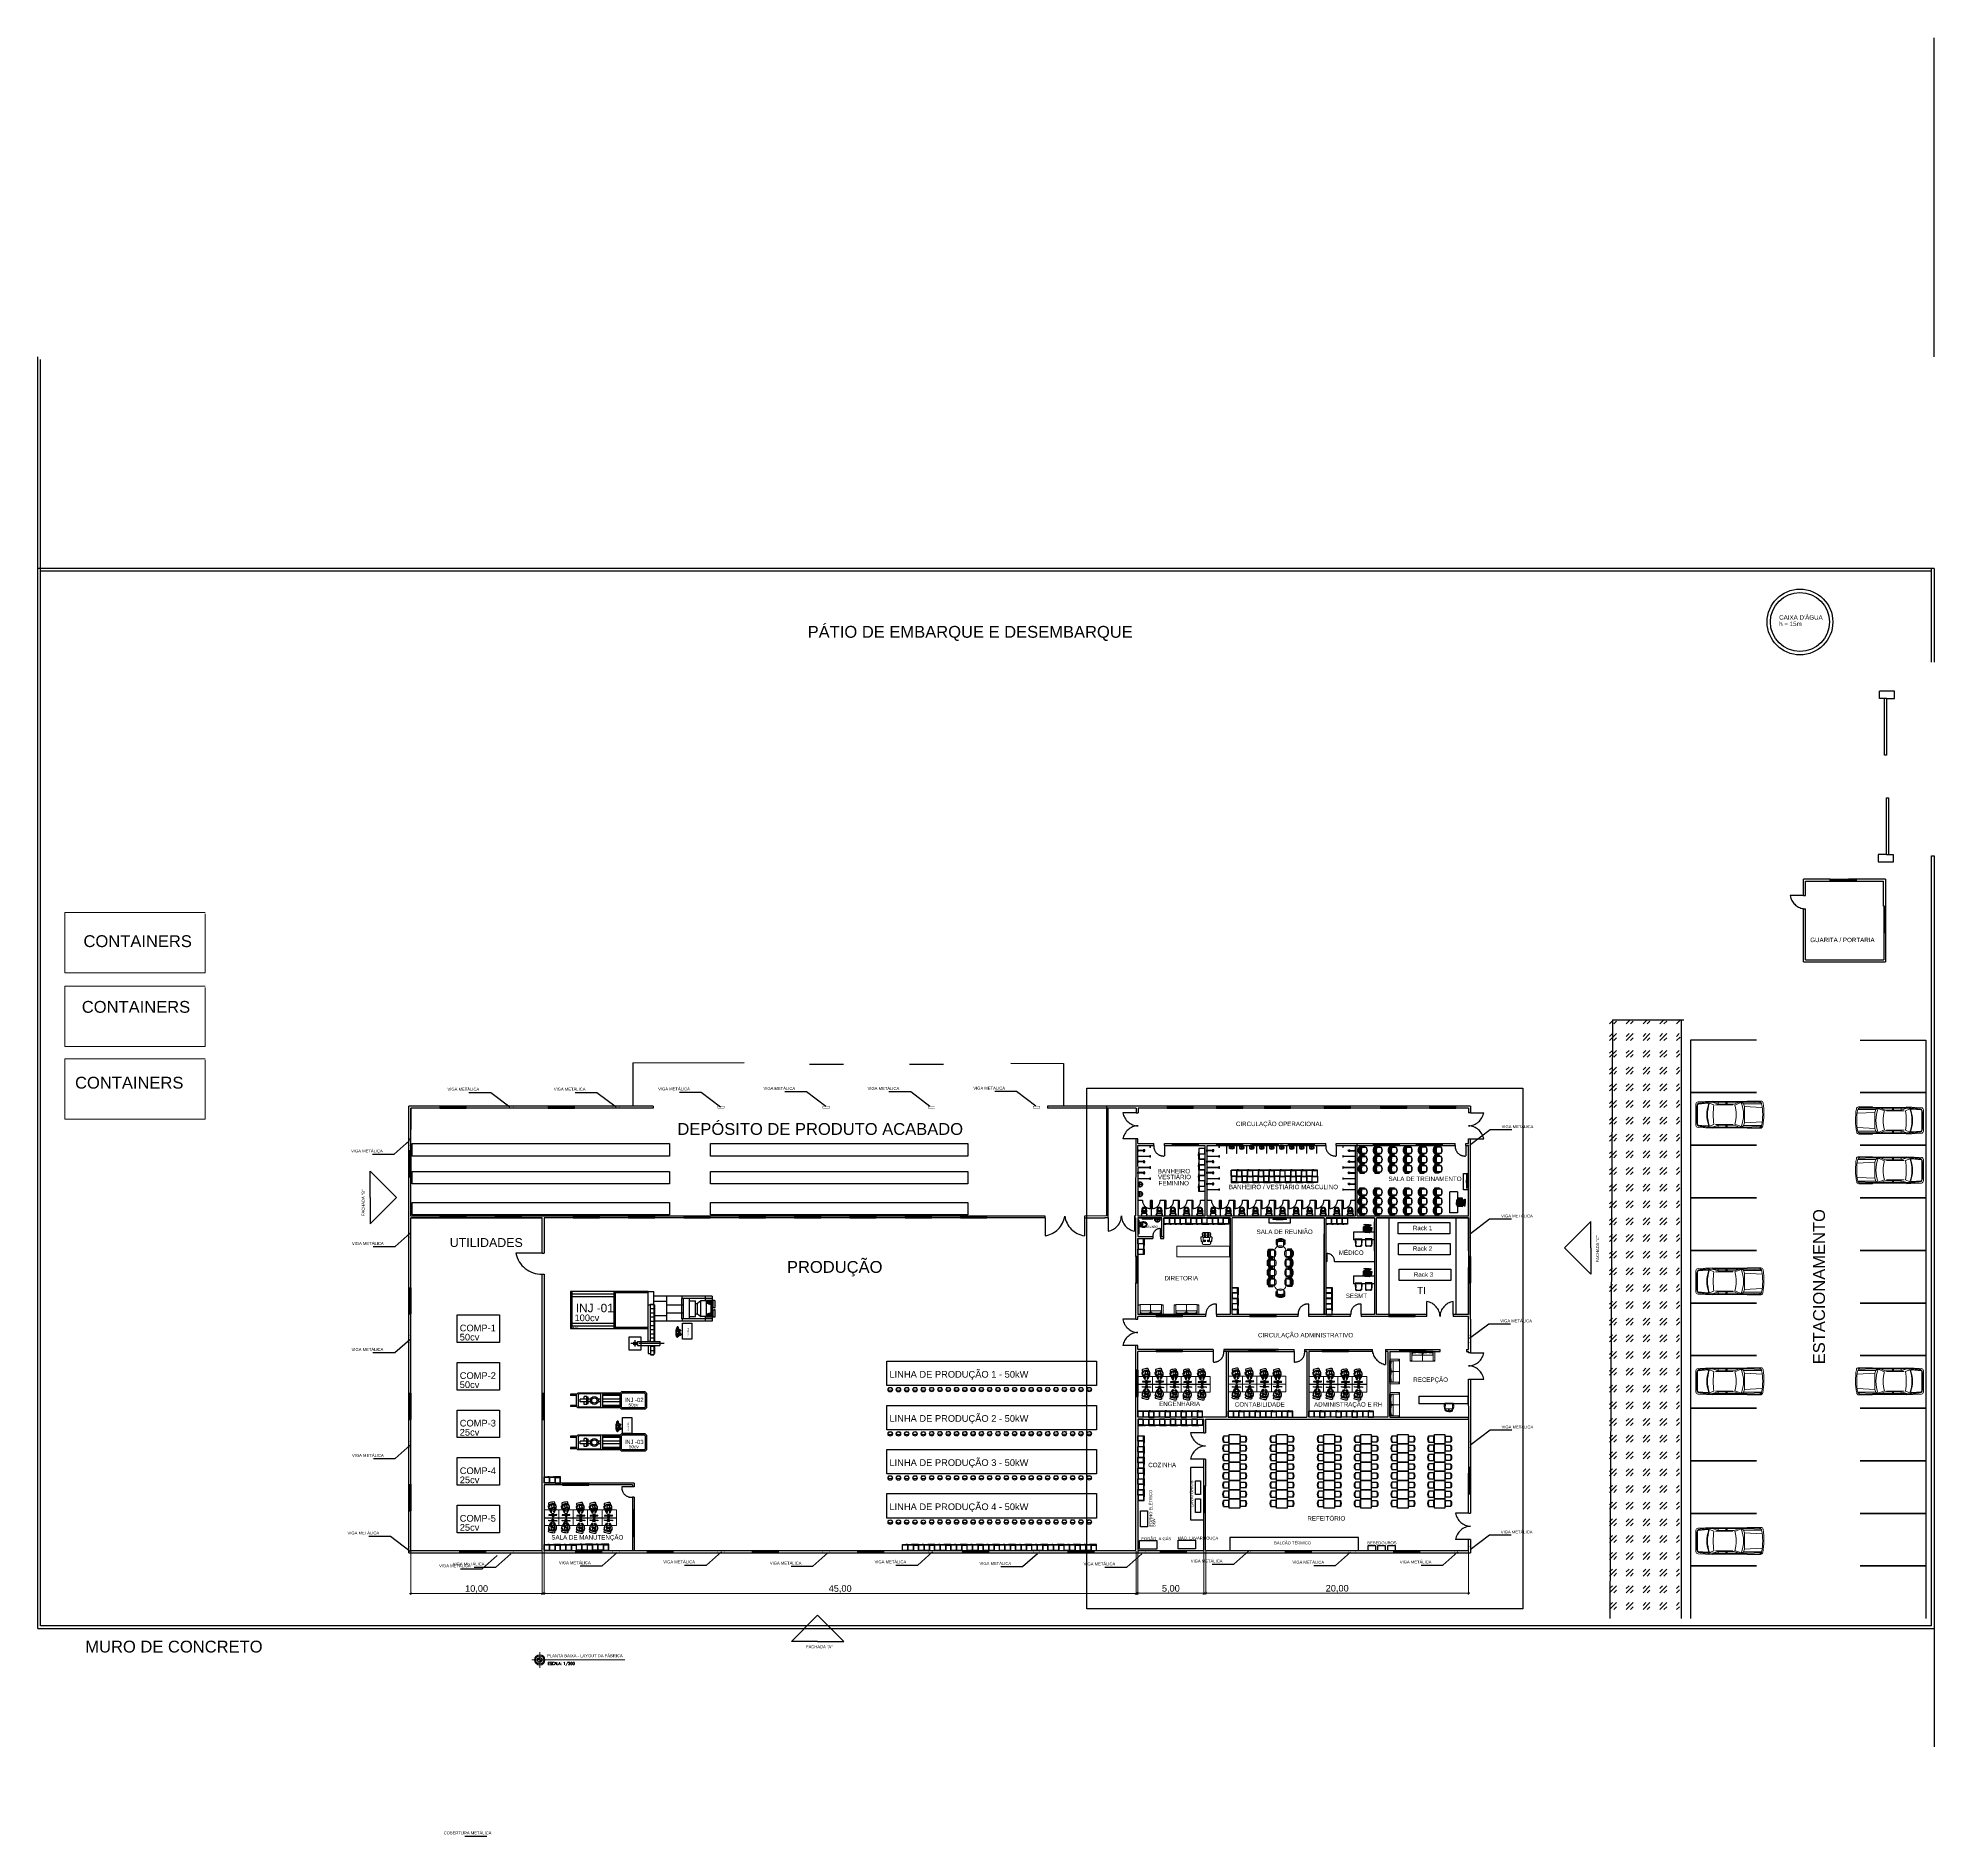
# Model space of a CAD drawing. Header units: metres. Extents: x 257 to 767, y -173 to 1.
# Drawn here: x 256.6 to 400.8, y -136.3 to 0.4 of the extents above; entities that cross this region are included whole.
import ezdxf
from ezdxf.enums import TextEntityAlignment as Align

# ---------------------------------------------------------------- set-up
doc = ezdxf.new("R2010")
doc.units = ezdxf.units.M
doc.header["$LTSCALE"] = 10
for name, pattern in [('ACAD_ISO02W100', [15, 12, -3]), ('CENTER2', [28.575, 19.05, -3.175, 3.175, -3.175]), ('CONTINUA', [0]), ('HIDDEN', [0.375, 0.25, -0.125]), ('HIDDEN2', [4.7625, 3.175, -1.5875]), ('TRACEJADAX2', [38.1, 25.4, -12.7])]:
    doc.linetypes.add(name, pattern=pattern)
doc.layers.get('0').update_dxf_attribs({"color": 254})
for name, color, linetype in [('01-SANIT', 254, 'Continuous'), ('02-SANIT', 7, 'Continuous'), ('A_LAYOUT', 8, 'Continuous'), ('A_METAL', 93, 'Continuous'), ('B-Matriz', 255, 'Continuous'), ('CADEIRA', 7, 'Continuous'), ('dim', 252, 'Continuous'), ('ELETEXTO LUMINÁRIAS', 254, 'Continuous'), ('ESQ', 254, 'Continuous'), ('exq. externa', 2, 'Continuous'), ('HATCH', 123, 'Continuous'), ('Jardim', 80, 'Continuous'), ('mancha', 7, 'Continuous'), ('MOBIL', 43, 'Continuous'), ('Muro', 254, 'Continuous'), ('Parede', 254, 'Continuous'), ('T-TEXT-30', 3, 'Continuous'), ('Texto', 2, 'Continuous'), ('vista', 7, 'Continuous'), ('VP', 12, 'Continuous')]:
    doc.layers.add(name, color=color, linetype=linetype)
for name, color, linetype, lineweight in [('AM_6', 2, 'Continuous', 35), ('COTA', 7, 'Continuous', 15), ('DIVISORIA', 254, 'Continuous', 9), ('estofado', 7, 'Continuous', 25), ('HACHURA', 8, 'Continuous', 5), ('mobiliario', 7, 'Continuous', 0), ('Mobiliário', 7, 'Continuous', 0), ('PENAzero2', 30, 'Continuous', 20), ('PENAzero3', 135, 'Continuous', 30), ('PISO1', 254, 'CONTINUA', 13), ('Todas em Vista', 8, 'Continuous', 20), ('Veiculos', 254, 'Continuous', 0), ('Vidro', 254, 'Continuous', 20), ('Visible (ANSI)', 7, 'Continuous', 50)]:
    doc.layers.add(name, color=color, linetype=linetype, lineweight=lineweight)
for name, color, linetype, plot in [('Janelas', 254, 'Continuous', False), ('Móveis', 254, 'Continuous', False), ('Portas', 254, 'ACAD_ISO02W100', False)]:
    doc.layers.add(name, color=color, linetype=linetype, plot=plot)
doc.styles.add('200-80', font='romans.shx', dxfattribs={"height": 0.4})
doc.styles.add('ARIAL', font='')
doc.styles.get("Standard").update_dxf_attribs({"font": ''})
doc.styles.get('ARIAL').set_extended_font_data('Arial')
doc.styles.get('Standard').set_extended_font_data('Arial')
doc.dimstyles.new('Cota Principal', dxfattribs={"dimtxt": 0.5, "dimasz": 0.19, "dimexe": 0.11, "dimexo": 0.03, "dimgap": 0.03, "dimtad": 1, "dimzin": 4, "dimtxsty": 'ARIAL', "dimblk": 'ARCHTICK', "dimcen": 2, "dimdle": 0.1, "dimclrd": 251, "dimclre": 251, "dimclrt": 7, "dimadec": 0, "dimazin": 0, "dimtfac": 1, "dimtmove": 0, "dimatfit": 3, "dimldrblk": 'ARCHTICK', "dimfxl": 0.1, "dimlwd": 9, "dimlwe": 9, "dimarcsym": 0})
pattern_1 = [(360, (469.80824, 59.047), (9e-17, 0.3175), [])]

# ---------------------------------------------------------------- blocks, each defined once
blk = doc.blocks.new('*B3')
at = {"layer": 'Veiculos', "color": 0, "linetype": 'ByBlock'}
for p, q in [((1332, 556), (133, 493)), ((1400, 744), (170, 744)), ((1156, 850), (183, 799)), ((1156, 930), (206, 930)), ((491, 900), (292, 883)), ((3521, 900), (491, 900)), ((1156, 900), (1156, 930)), ((1156, 850), (3521, 850)), ((1400, 744), (1332, 556)), ((1332, -556), (1332, 556)), ((1506, 850), (1400, 744)), ((1556, 825), (1983, 653)), ((1706, 850), (2031, 719)), ((2031, 719), (3131, 719)), ((3331, 669), (2131, 669)), ((2531, 719), (2531, 844)), ((2571, 719), (2571, 894)), ((2611, 844), (2611, 719)), ((3131, 719), (3521, 850)), ((3131, 719), (3131, 844)), ((3431, 669), (3732, 791)), ((3521, 900), (3521, 930)), ((3521, 930), (4520, 878)), ((3521, 900), (4368, 826)), ((3521, 850), (4497, 765)), ((3857, 780), (4504, 723)), ((4550, -673), (4550, 673)), ((4596, -577), (4596, 577)), ((4662, -728), (4662, 728)), ((1332, -556), (133, -493)), ((1400, -744), (170, -744)), ((1156, -850), (183, -799)), ((1156, -930), (231, -930)), ((491, -900), (292, -883)), ((491, -900), (3521, -900)), ((1156, -850), (3521, -850)), ((1156, -900), (1156, -930)), ((1400, -744), (1332, -556)), ((1506, -850), (1400, -744)), ((1556, -825), (1983, -653)), ((1706, -850), (2031, -719)), ((2031, -719), (3131, -719)), ((3331, -669), (2131, -669)), ((2531, -719), (2531, -844)), ((2571, -719), (2571, -894)), ((2611, -844), (2611, -719)), ((3131, -719), (3131, -844)), ((3131, -719), (3521, -850)), ((3431, -669), (3732, -791)), ((3521, -850), (4497, -765)), ((3521, -900), (4368, -826)), ((3521, -930), (4520, -878)), ((3521, -900), (3521, -930)), ((3857, -780), (4504, -723))]:
    blk.add_line(p, q, dxfattribs=at)
for centre, radius, start, end in [((4575, 71), 4576, 170.92043, 190.88555), ((206, 780), 150, 90, 174.99998), ((3698, 0), 3620, 168.10428, 191.89572), ((305, 733), 150, 95.00002, 175.00002), ((3569, 0), 2175, 157.71407, 202.28593), ((4331, 0), 2438, 164.46904, 195.53096), ((-975, 0), 4456, 351.36707, 8.63293), ((1513, 0), 2356, 340.38768, 19.61232), ((3851, 720), 60, 85.00006, 210.00002), ((1769, 0), 2144, 341.22972, 18.77028), ((4346, 577), 250, 360, 85.00001), ((4500, 673), 50, 0.00004, 84.99998), ((4512, 728), 150, 0.00001, 87), ((231, -780), 150, 185.00002, 270), ((305, -733), 150, 184.99998, 264.99998), ((3851, -720), 60, 149.99998, 274.99994), ((4346, -577), 250, 274.99999, 359.99998), ((4500, -673), 50, 275.00002, 359.99996), ((4512, -728), 150, 273, 0.00003)]:
    blk.add_arc(centre, radius, start, end, dxfattribs=at)
blk = doc.blocks.new('LANDSCAP0133')
at = {"color": 0, "linetype": 'ByBlock'}
blk.add_blockref('*B3', (0, 0), dxfattribs=at)
blk = doc.blocks.new('_ArchTick')
at = {"color": 0, "linetype": 'ByBlock', "const_width": 0.15}
blk.add_lwpolyline([(-0.5, -0.5), (0.5, 0.5)], dxfattribs=at)
blk = doc.blocks.new('*D1563')
at = {"color": 251, "lineweight": 9, "transparency": 16777216}
for p, q in [((295.09, -114.65), (295.09, -117.98)), ((340.09, -114.65), (340.09, -117.98)), ((294.99, -117.87), (340.19, -117.87))]:
    blk.add_line(p, q, dxfattribs=at)
at = {"layer": 'Defpoints', "color": 0, "transparency": 16777216}
for p in [(295.09, -114.62), (340.09, -114.62), (340.09, -117.87)]:
    blk.add_point(p, dxfattribs=at)
at = {"color": 251, "lineweight": 9, "transparency": 16777216, "xscale": 0.19, "yscale": 0.19, "zscale": 0.19, "rotation": 180}
blk.add_blockref('_ArchTick', (295.09, -117.87), dxfattribs=at)
at = {"color": 251, "lineweight": 9, "transparency": 16777216, "xscale": 0.19, "yscale": 0.19, "zscale": 0.19}
blk.add_blockref('_ArchTick', (340.09, -117.87), dxfattribs=at)
at = {"color": 7, "transparency": 16777216, "insert": (317.59, -117.54), "char_height": 0.5, "attachment_point": 5, "style": 'ARIAL'}
blk.add_mtext('45,00', dxfattribs=at)
blk = doc.blocks.new('*D1564')
at = {"color": 251, "lineweight": 9, "transparency": 16777216}
for p, q in [((284.94, -114.65), (284.94, -117.98)), ((294.94, -114.65), (294.94, -117.98)), ((284.84, -117.87), (295.04, -117.87))]:
    blk.add_line(p, q, dxfattribs=at)
at = {"layer": 'Defpoints', "color": 0, "transparency": 16777216}
for p in [(284.94, -114.62), (294.94, -114.62), (294.94, -117.87)]:
    blk.add_point(p, dxfattribs=at)
at = {"color": 251, "lineweight": 9, "transparency": 16777216, "xscale": 0.19, "yscale": 0.19, "zscale": 0.19, "rotation": 180}
blk.add_blockref('_ArchTick', (284.94, -117.87), dxfattribs=at)
at = {"color": 251, "lineweight": 9, "transparency": 16777216, "xscale": 0.19, "yscale": 0.19, "zscale": 0.19}
blk.add_blockref('_ArchTick', (294.94, -117.87), dxfattribs=at)
at = {"color": 7, "transparency": 16777216, "insert": (289.94, -117.54), "char_height": 0.5, "attachment_point": 5, "style": 'ARIAL'}
blk.add_mtext('10,00', dxfattribs=at)
blk = doc.blocks.new('35S66S7401')
at = {"color": 9}
for points in [[(-0.26, 0.6), (-0.32, 0.6), (-0.32, 0.25), (-0.26, 0.25)], [(0.26, 0.6), (0.32, 0.6), (0.32, 0.25), (0.26, 0.25)]]:
    blk.add_lwpolyline(points, close=True, dxfattribs=at)
for points in [[(0.24, 0.58, 0.272556), (0.17, 0.65, 0.059776), (0, 0.67, 0.059776), (-0.17, 0.65, 0.272556), (-0.25, 0.58, 0.278118)], [(0.24, 0.58, -0.342833), (0.19, 0.56, 0.037263), (0.02, 0.59, 0.049093), (-0.02, 0.59, 0.037263), (-0.19, 0.56, -0.342833), (-0.25, 0.58)], [(0.24, 0.48, -0.342833), (0.19, 0.46, 0.037263), (0.02, 0.49, 0.049093), (-0.02, 0.49, 0.037263), (-0.19, 0.46, -0.342833), (-0.25, 0.48)]]:
    blk.add_lwpolyline(points, format="xyb", dxfattribs=at)
blk.add_lwpolyline([(-0.18, 0.08, 0.181476), (0.18, 0.08, 0.312558), (0.24, 0.18), (0.24, 0.58, 0.34754), (0.18, 0.67, 0.059745), (0, 0.69, 0.059745), (-0.18, 0.67, 0.34754), (-0.25, 0.58), (-0.25, 0.18, 0.312558)], format="xyb", close=True, dxfattribs=at)
blk = doc.blocks.new('A$C60BF5DEB')
at = {"layer": 'Vidro', "ltscale": 5}
blk.add_lwpolyline([(1.43, 0.98), (1.43, 3.48, 1.000934), (0.53, 3.48), (0.53, 0.98, 1.000071)], format="xyb", close=True, dxfattribs=at)
at = {"layer": 'CADEIRA', "xscale": -1}
blk.add_blockref('35S66S7401', (0.96, 3.77), dxfattribs=at)
at = {"layer": 'CADEIRA'}
for p, rotation in [((0.69, 3.35), 90), ((1.27, 2.62), 270), ((1.27, 1.89), 270), ((1.27, 1.16), 270), ((0.96, 0.69), 180)]:
    blk.add_blockref('35S66S7401', p, dxfattribs=dict(at, rotation=rotation))
at = {"layer": 'CADEIRA', "xscale": -1}
for p, rotation in [((0.69, 2.62), 90), ((1.27, 3.35), 270), ((0.69, 1.89), 90), ((0.69, 1.16), 90)]:
    blk.add_blockref('35S66S7401', p, dxfattribs=dict(at, rotation=rotation))
blk = doc.blocks.new('poltrona Cisne Grando')
at = {"layer": 'estofado', "lineweight": 13, "ltscale": 0.1}
h = blk.add_hatch(color=254, dxfattribs=at)
h.dxf.hatch_style = 1
h.set_gradient(color1=(216, 215, 218), color2=(88, 86, 93), one_color=1, tint=0.35, name='INVCYLINDER')
h.paths.add_polyline_path([(0.03, -0.1, 0.004152), (0.02, -0.1), (0.02, -0.22), (0.03, -0.22)])
h.paths.add_polyline_path([(-0.02, -0.1, 0.004152), (-0.03, -0.1), (-0.03, -0.22), (-0.02, -0.22)])
at = {"layer": 'estofado', "color": 254, "linetype": 'HIDDEN2', "lineweight": 5, "ltscale": 0.1}
for p, q in [((-0.28, -0.24), (0.27, -0.24)), ((-0.28, -0.24), (-0.28, -0.65)), ((-0.28, -0.65), (0.27, -0.65)), ((0.27, -0.24), (0.27, -0.65))]:
    blk.add_line(p, q, dxfattribs=at)
at = {"layer": 'estofado', "color": 254, "lineweight": 20, "ltscale": 0.3}
for p, q in [((-0.03, -0.1), (-0.03, -0.22)), ((0.03, -0.1), (0.03, -0.22))]:
    blk.add_line(p, q, dxfattribs=at)
at = {"layer": 'estofado', "color": 254, "linetype": 'HIDDEN2', "lineweight": 5, "ltscale": 0.3}
for p, q in [((-0.02, -0.1), (-0.02, -0.22)), ((0.02, -0.1), (0.02, -0.22))]:
    blk.add_line(p, q, dxfattribs=at)
at = {"layer": 'estofado', "color": 254, "lineweight": 9, "ltscale": 1.5}
blk.add_lwpolyline([(0.34, -0.6, 0.07575), (0.33, -0.64, -0.393985), (0.3, -0.67), (-0.3, -0.67, -0.393985), (-0.33, -0.64, 0.07575), (-0.34, -0.6, -0.214046), (-0.34, -0.29, 0.07575), (-0.33, -0.25, -0.393985), (-0.3, -0.22), (0.3, -0.22, -0.393985), (0.33, -0.25, 0.07575), (0.34, -0.29, -0.214046)], format="xyb", close=True, dxfattribs=at)
at = {"layer": 'estofado', "color": 254, "linetype": 'HIDDEN2', "lineweight": 5, "ltscale": 0.1}
for centre, radius, start, end in [((-0.19, -0.44), 0.176, 137.4296, 222.5704), ((-0.64, -0.12), 0.388, 327.7874, 341.9398), ((-0.64, -0.77), 0.388, 18.0602, 32.2126), ((0, -0.42), 0.393, 44.152, 135.848), ((0.64, -0.12), 0.388, 198.0602, 212.2126), ((0.64, -0.77), 0.388, 147.7874, 161.9398), ((0.19, -0.44), 0.176, 317.4296, 42.5704)]:
    blk.add_arc(centre, radius, start, end, dxfattribs=at)
at = {"layer": 'estofado', "color": 254, "lineweight": 9, "ltscale": 1.5}
for centre, radius, start, end in [((-0.24, -0.12), 0.0506, 132.6757, 295.0662), ((0, -0.49), 0.493, 56.1291, 123.8709), ((0, -0.49), 0.393, 56.1291, 123.8709), ((0.24, -0.12), 0.0506, 244.9338, 47.3243)]:
    blk.add_arc(centre, radius, start, end, dxfattribs=at)
blk = doc.blocks.new('Sofá Siena Aliança 3L')
at = {"layer": 'MOBIL', "color": 254, "lineweight": 9}
for p, q in [((0.81, 0), (-0.82, 0)), ((0.81, -0.77), (0.81, 0)), ((-0.94, -0.02), (-0.94, -0.75)), ((-0.94, -0.75), (-0.82, -0.75)), ((-0.82, 0), (-0.82, -0.77)), ((-0.8, -0.1), (-0.82, -0.1)), ((-0.82, -0.77), (-0.03, -0.77)), ((0, -0.1), (-0.01, -0.1)), ((0, -0.1), (0.01, -0.1)), ((0, -0.74), (0, -0.1)), ((0.81, -0.77), (0.03, -0.77)), ((0.8, -0.1), (0.81, -0.1)), ((0.81, -0.75), (0.94, -0.75)), ((0.94, -0.75), (0.94, -0.02))]:
    blk.add_line(p, q, dxfattribs=at)
for points in [[(-0.01, -0.07), (-0.01, -0.07), (-0.01, -0.29), (-0.8, -0.29), (-0.8, -0.07)], [(0.01, -0.07), (0.01, -0.07), (0.01, -0.29), (0.8, -0.29), (0.8, -0.07)]]:
    blk.add_lwpolyline(points, dxfattribs=at)
for centre, radius, start, end in [((-0.88, -0.81), 0.1, 53.1528, 126.8472), ((-0.88, -0.1), 0.1, 53.1528, 126.8472), ((-0.03, -0.74), 0.03, 270, 0), ((0.03, -0.74), 0.03, 180, 270), ((0.87, -0.1), 0.1, 53.1528, 126.8472), ((0.87, -0.81), 0.1, 53.1528, 126.8472)]:
    blk.add_arc(centre, radius, start, end, dxfattribs=at)
at = {"layer": 'MOBIL', "color": 254, "linetype": 'HIDDEN2', "lineweight": 5, "ltscale": 0.1}
for centre, radius, start, end in [((-0.92, -0.75), 0.0173, 105.0023, 180.1856), ((-0.88, -0.48), 0.26, 259.5469, 280.4531), ((-0.83, -0.75), 0.0173, 359.8144, 74.9977), ((-0.41, -2.31), 2.27, 79.9899, 100.0101), ((-0.94, -0.16), 0.164, 344.9189, 33.8557), ((-0.61, -0.3), 0.192, 151.9951, 176.6381), ((-0.41, -2.81), 2.7, 82.1268, 97.8654), ((0.12, -0.16), 0.157, 145.6592, 196.735), ((-0.2, -0.3), 0.192, 3.3619, 28.0049), ((0.41, -2.31), 2.27, 79.9899, 100.0101), ((-0.12, -0.16), 0.157, 343.265, 34.3408), ((0.2, -0.3), 0.192, 151.9951, 176.6381), ((0.41, -2.81), 2.7, 82.1346, 97.8732), ((0.94, -0.16), 0.164, 146.1443, 195.0811), ((0.61, -0.3), 0.192, 3.3619, 28.0049), ((0.83, -0.75), 0.0173, 105.0023, 180.1856), ((0.87, -0.48), 0.26, 259.5469, 280.4531), ((0.92, -0.75), 0.0173, 359.8144, 74.9977)]:
    blk.add_arc(centre, radius, start, end, dxfattribs=at)
blk = doc.blocks.new('Poltrrona Presidente Charles Eames')
at = {"layer": 'estofado', "color": 254, "lineweight": 9, "ltscale": 0.1}
for p, q in [((0.24, 0), (-0.24, 0)), ((-0.33, -0.09), (-0.33, -0.12)), ((-0.33, -0.26), (-0.33, -0.33)), ((-0.33, -0.71), (-0.33, -0.84)), ((-0.31, -0.26), (-0.31, -0.33)), ((-0.31, -0.71), (-0.31, -0.84)), ((-0.26, -0.91), (0.26, -0.91)), ((0.24, -0.19), (-0.24, -0.19)), ((0.31, -0.33), (0.31, -0.26)), ((0.31, -0.84), (0.31, -0.71)), ((0.33, -0.12), (0.33, -0.09)), ((0.33, -0.33), (0.33, -0.26)), ((0.33, -0.84), (0.33, -0.71))]:
    blk.add_line(p, q, dxfattribs=at)
at = {"layer": 'estofado', "color": 254, "linetype": 'HIDDEN', "lineweight": 5, "ltscale": 0.1}
for p, q in [((-0.42, -0.4), (-0.38, -0.65)), ((0.42, -0.4), (0.38, -0.65))]:
    blk.add_line(p, q, dxfattribs=at)
at = {"layer": 'estofado', "color": 254, "lineweight": 9, "ltscale": 0.1}
for points in [[(-0.24, -0.64), (-0.24, -0.4, 0.414214), (-0.31, -0.33), (-0.37, -0.33, 0.414214), (-0.44, -0.4), (-0.4, -0.65, 0.372448), (-0.33, -0.71), (-0.31, -0.71, 0.414214)], [(0.24, -0.64), (0.24, -0.4, -0.414214), (0.31, -0.33), (0.37, -0.33, -0.414214), (0.44, -0.4), (0.4, -0.65, -0.372448), (0.33, -0.71), (0.31, -0.71, -0.414214)]]:
    blk.add_lwpolyline(points, format="xyb", close=True, dxfattribs=at)
blk.add_lwpolyline([(0.24, -0.19, 0.414214), (0.31, -0.12), (0.31, -0.09, 0.414214), (0.24, -0.02), (-0.24, -0.02, 0.414214), (-0.31, -0.09), (-0.31, -0.12, 0.414214), (-0.24, -0.19)], format="xyb", dxfattribs=at)
for centre in [(-0.13, -0.1), (-0.13, -0.27), (-0.13, -0.64), (0.13, -0.1), (0.13, -0.27), (0.13, -0.64)]:
    blk.add_circle(centre, 0.0219, dxfattribs=at)
for centre, radius, start, end in [((-0.24, -0.09), 0.09, 90, 180), ((0.24, -0.09), 0.09, 0, 90), ((-0.25, -0.11), 0.076, 183.4827, 259.7518), ((-0.25, -0.26), 0.0767, 100.6653, 175.8961), ((-0.26, -0.84), 0.07, 180, 270), ((-0.24, -0.26), 0.07, 90, 180), ((-0.23, -0.83), 0.0834, 188.7462, 262.2777), ((0, -1.62), 1.27, 78.8908, 101.1092), ((0, -1.65), 1.27, 79.1477, 100.8523), ((0.24, -0.26), 0.07, 360, 90), ((0.23, -0.83), 0.0834, 277.7223, 351.2538), ((0.26, -0.84), 0.07, 270, 0), ((0.25, -0.11), 0.076, 280.2482, 356.5173), ((0.25, -0.26), 0.0767, 4.1039, 79.3347)]:
    blk.add_arc(centre, radius, start, end, dxfattribs=at)
at = {"layer": 'estofado', "color": 254, "linetype": 'HIDDEN', "lineweight": 5, "ltscale": 0.1}
for centre, radius, start, end in [((-0.34, -0.41), 0.0804, 97.4239, 172.1235), ((-0.27, -0.61), 0.119, 200.3062, 240.846), ((0.27, -0.61), 0.119, 299.154, 339.6938), ((0.34, -0.41), 0.0804, 7.8765, 82.5761)]:
    blk.add_arc(centre, radius, start, end, dxfattribs=at)
at = {"layer": 'MOBIL', "color": 254, "lineweight": 13}
for centre, radius in [((-0.13, -0.64), 0.0657), ((-0.13, -0.1), 0.0521), ((-0.13, -0.27), 0.0529), ((-0.13, -0.1), 0.0357), ((-0.13, -0.27), 0.0345), ((-0.13, -0.64), 0.0411), ((0.13, -0.64), 0.0657), ((0.13, -0.1), 0.0521), ((0.13, -0.27), 0.0529), ((0.13, -0.64), 0.0411), ((0.13, -0.1), 0.0357), ((0.13, -0.27), 0.0345)]:
    blk.add_circle(centre, radius, dxfattribs=at)
blk = doc.blocks.new('SE1270')
at = {"layer": 'B-Matriz', "color": 7, "linetype": 'Continuous'}
for p, q in [((167.12, 137.22), (167.12, 137.42)), ((167.12, 137.42), (167.32, 137.42)), ((167.32, 137.22), (167.12, 137.22)), ((167.32, 137.42), (167.32, 137.22))]:
    blk.add_line(p, q, dxfattribs=at)
blk = doc.blocks.new('MILACRON')
at = {"layer": 'B-Matriz', "color": 254, "linetype": 'Continuous'}
for p, q in [((133.29, 141.17), (133.39, 141.27)), ((133.29, 141.17), (133.29, 139.39)), ((133.39, 141.27), (134.49, 141.27)), ((133.56, 141.27), (133.46, 141.27)), ((134.31, 141.27), (134.41, 141.27)), ((134.59, 141.17), (134.49, 141.27)), ((134.59, 141.17), (134.59, 139.39)), ((133.29, 139.39), (133.39, 139.29)), ((134.49, 139.29), (133.39, 139.29)), ((133.39, 139.29), (133.39, 136.05)), ((133.46, 139.29), (133.46, 137.95)), ((133.56, 139.29), (133.56, 137.95)), ((133.84, 139.29), (133.84, 137.95)), ((134.04, 139.29), (134.04, 137.95)), ((134.31, 139.29), (134.31, 137.95)), ((134.41, 139.29), (134.41, 137.95)), ((134.59, 139.39), (134.49, 139.29)), ((134.49, 139.29), (134.49, 136.05)), ((134.49, 137.95), (133.39, 137.95)), ((134.44, 137.95), (133.44, 137.95)), ((133.49, 137.8), (133.44, 137.75)), ((133.44, 137.75), (133.44, 136.15)), ((134.39, 137.8), (133.49, 137.8)), ((133.84, 137.8), (133.84, 137.61)), ((133.84, 137.04), (133.84, 136.84)), ((134.04, 137.8), (134.04, 137.61)), ((134.04, 137.04), (134.04, 136.84)), ((134.44, 137.75), (134.39, 137.8)), ((134.44, 137.75), (134.44, 136.15)), ((133.39, 136.05), (133.49, 135.95)), ((133.49, 136.1), (133.44, 136.15)), ((133.56, 135.95), (133.46, 135.95)), ((133.46, 135.95), (133.46, 135.51)), ((134.39, 136.1), (133.49, 136.1)), ((134.39, 135.95), (133.49, 135.95)), ((133.56, 135.95), (133.56, 135.51)), ((134.24, 136.74), (133.64, 136.74)), ((133.64, 136.74), (133.64, 136.54)), ((133.84, 136.54), (133.64, 136.54)), ((134.19, 136.84), (133.69, 136.84)), ((133.69, 136.84), (133.69, 136.74)), ((133.84, 136.74), (133.84, 136.24)), ((134.04, 136.24), (133.84, 136.24)), ((134.04, 136.74), (134.04, 136.24)), ((134.24, 136.54), (134.04, 136.54)), ((134.19, 136.84), (134.19, 136.74)), ((134.24, 136.74), (134.24, 136.54)), ((134.31, 135.95), (134.31, 135.51)), ((134.31, 135.95), (134.41, 135.95)), ((134.44, 136.15), (134.39, 136.1)), ((134.49, 136.05), (134.39, 135.95)), ((134.41, 135.95), (134.41, 135.51)), ((133.46, 135.51), (133.56, 135.51)), ((134.31, 135.51), (134.41, 135.51))]:
    blk.add_line(p, q, dxfattribs=at)
at = {"layer": 'B-Matriz', "color": 254, "linetype": 'CENTER2'}
for p, q in [((133.39, 141.13), (133.43, 141.17)), ((133.39, 141.13), (133.39, 139.43)), ((133.43, 141.17), (134.45, 141.17)), ((134.49, 141.13), (134.45, 141.17)), ((134.49, 141.13), (134.49, 139.43)), ((133.39, 139.43), (133.43, 139.39)), ((134.45, 139.39), (133.43, 139.39)), ((134.49, 139.43), (134.45, 139.39))]:
    blk.add_line(p, q, dxfattribs=at)
at = {"layer": 'B-Matriz', "color": 254, "linetype": 'Continuous'}
for radius in [0.3, 0.2]:
    blk.add_circle((133.94, 137.32), radius, dxfattribs=at)
blk = doc.blocks.new('FDS_92a7681d-361a-4aa8-8bfe-e519ea100e7b_Asset')
at = {"layer": 'Visible (ANSI)', "color": 0}
for p, q in [((-132, 273), (-152, 192)), ((-111, 357), (-132, 273)), ((-44, 53), (-44, 53)), ((17, 37), (-33, 37)), ((-15, 203), (-31, 357)), ((-31, 351), (-28, 262)), ((-28, 262), (-25, 193)), ((1, 45), (1, 45)), ((32, 98), (32, 36)), ((40, 128), (79, 156)), ((105, 58), (79, 33)), ((137, 89), (105, 58)), ((132, 152), (138, 146)), ((-147, -314), (-153, -276)), ((-141, -359), (-147, -314)), ((1, -325), (-77, -384)), ((-64, -368), (-46, -327)), ((-46, -327), (-30, -288)), ((17, -126), (-33, -126)), ((0, -134), (0, -134)), ((13, -300), (13, -300)), ((19, -158), (19, -158)), ((21, -293), (58, -242)), ((57, -243), (21, -292)), ((32, -124), (32, -186)), ((65, -234), (67, -234)), ((111, -137), (76, -134)), ((99, -44), (99, -44)), ((105, -232), (153, -230)), ((156, -141), (111, -137)), ((191, -194), (192, -185))]:
    blk.add_line(p, q, dxfattribs=at)
at = {"layer": 'Visible (ANSI)', "color": 0, "extrusion": (0, 0, -1)}
for centre, radius, start, end in [((89, 176), 65, 10.38865, 14.22883), ((71, 353), 40, 3.62895, 173.89967), ((45, 200), 30, 173.89967, 185.06956), ((-25, 71), 10, 315.60468, 315.60476), ((-25, 71), 10, 159.70644, 225.87809), ((-31, 55), 8, 191.6496, 257.23649), ((-103, 124), 40, 53.45866, 69.53684), ((-109, 118), 40, 202.38048, 225.95866), ((89, -44), 99, 235.37362, 0), ((101, -353), 40, 232.41113, 351.45333), ((89, -263), 65, 197.47001, 203.37452), ((17, -301), 30, 181.8089, 235.6527), ((-21, -270), 12.5, 23.62778, 23.6423), ((-11, -285), 12.5, 215.69635, 224.77759), ((27, -198), 61, 169.09297, 202.69454), ((-49, -203), 9, 343.263, 114.30924), ((-67, -193), 10, 32.96775, 208.14414), ((-69, -184), 8, 356.34413, 171.87886)]:
    blk.add_arc(centre, radius, start, end, dxfattribs=at)
at = {"layer": 'Visible (ANSI)', "color": 0}
for centre, start, end in [((-69, -182), 157.46741, 157.46881), ((-69, -182), 204.66799, 204.66837), ((151, -190), 272.5, 288.57818), ((152, -181), 61.42182, 85)]:
    blk.add_arc(centre, 40, start, end, dxfattribs=at)
at = {"layer": 'Visible (ANSI)', "color": 0, "extrusion": (0, 0, -1)}
for centre, major_axis, ratio, start_param, end_param in [((-89, -44), (-99, 0), 0.9999964, 0, 2.1754045), ((17, -44), (-81.5, 0), 0.9948033, 1.5707963, 1.7602393), ((-100, -353), (22.8, 35.3), 0.9380264, 1.3942544, 1.7084069), ((12, -263), (2.76, 3.29), 0.154581, 3.7508163, 3.7520765), ((48, -234), (4.9, -11.5), 0.9648388, 5.5998276, 5.771161)]:
    blk.add_ellipse(centre, major_axis=major_axis, ratio=ratio, start_param=start_param, end_param=end_param, dxfattribs=at)
at = {"layer": 'Visible (ANSI)', "color": 0}
for centre, major_axis, ratio, start_param, end_param in [((-27, -198), (-54.5, 28.3), 0.9929309, 5.8127833, 5.8127969), ((-27, -198), (-54.5, 28.3), 0.9929309, 5.5714456, 5.571501), ((-17, -301), (15.8, -25.5), 0.9191378, 0.0935397, 1.6147553), ((50, -201), (-7.55, -0.57), 0.7217957, 4.3724453, 4.5166974), ((69, -183), (-6.9, 0.24), 0.7220473, 4.3457058, 4.7866055)]:
    blk.add_ellipse(centre, major_axis=major_axis, ratio=ratio, start_param=start_param, end_param=end_param, dxfattribs=at)
for points, knots in [([(-191, -130), (-191, -119), (-191, -108), (-192, -88), (-192, -78), (-192, -63), (-192, -57), (-192, -49), (-192, -48), (-192, -44), (-192, -41), (-192, -37), (-192, -35), (-192, -30), (-192, -27), (-192, -16), (-192, -8), (-191, 13), (-191, 27), (-191, 41)], [0, 0, 0, 0, 3.3156799, 3.3156799, 6.6712626, 6.6712626, 8.7253081, 8.7253081, 9.1701861, 9.1701861, 9.9198489, 9.9198489, 10.5892116, 10.5892116, 11.6358527, 11.6358527, 14.3964802, 14.3964802, 18.7600791, 18.7600791, 18.7600791, 18.7600791]), ([(-191, 114), (-191, 115), (-191, 115), (-191, 117), (-191, 118), (-191, 122), (-191, 125), (-190, 131), (-189, 136), (-185, 148), (-181, 156), (-172, 171), (-166, 178), (-157, 185), (-155, 186), (-153, 187)], [0.0000414, 0.0000414, 0.0000414, 0.0000414, 0.2285603, 0.2285603, 0.5666316, 0.5666316, 1.3351817, 1.3351817, 2.6560957, 2.6560957, 5.2630539, 5.2630539, 7.9177373, 7.9177373, 8.5967988, 8.5967988, 8.5967988, 8.5967988]), ([(-109, 178), (-116, 179), (-122, 181), (-134, 183), (-138, 184), (-146, 186), (-149, 187), (-153, 187), (-153, 187), (-153, 187)], [0.0000249, 0.0000249, 0.0000249, 0.0000249, 2.2275399, 2.2275399, 4.2727994, 4.2727994, 6.5235024, 6.5235024, 8.2367056, 8.2367056, 8.2367056, 8.2367056]), ([(-111, 357), (-110, 357), (-110, 357), (-110, 359), (-110, 360), (-108, 362), (-108, 364), (-106, 366), (-105, 367), (-103, 370), (-101, 371), (-96, 374), (-94, 375), (-89, 377), (-86, 378), (-81, 379), (-78, 379), (-72, 380), (-70, 380), (-64, 379), (-61, 378), (-55, 377), (-53, 376), (-48, 373), (-45, 372), (-42, 370), (-41, 369), (-39, 366), (-38, 365), (-36, 363), (-35, 362), (-33, 359), (-33, 358), (-32, 356), (-32, 355), (-31, 354), (-31, 353), (-31, 352)], [15.0085507, 15.0085507, 15.0085507, 15.0085507, 15.0428959, 15.0428959, 15.5729124, 15.5729124, 16.1029288, 16.1029288, 16.6329452, 16.6329452, 17.4704118, 17.4704118, 18.3078784, 18.3078784, 19.145345, 19.145345, 19.9828116, 19.9828116, 20.8202782, 20.8202782, 21.6577448, 21.6577448, 22.4952114, 22.4952114, 23.332678, 23.332678, 23.8626944, 23.8626944, 24.3927108, 24.3927108, 24.9227272, 24.9227272, 25.4527437, 25.4527437, 25.8482866, 25.8482866, 26.1509248, 26.1509248, 26.1509248, 26.1509248]), ([(-52, 183), (-54, 183), (-55, 182), (-58, 181), (-60, 181), (-64, 179), (-66, 179), (-71, 178), (-73, 177), (-78, 176), (-80, 176), (-85, 176), (-87, 176), (-92, 176), (-94, 176), (-99, 176), (-101, 176), (-105, 177), (-107, 178), (-109, 178)], [15.4817208, 15.4817208, 15.4817208, 15.4817208, 15.9658237, 15.9658237, 16.6097223, 16.6097223, 17.289414, 17.289414, 17.9691057, 17.9691057, 18.6487974, 18.6487974, 19.3284891, 19.3284891, 20.0081809, 20.0081809, 20.6878726, 20.6878726, 21.2137221, 21.2137221, 21.2137221, 21.2137221]), ([(-28, 193), (-29, 193), (-32, 192), (-40, 188), (-46, 186), (-52, 183)], [0.000266, 0.000266, 0.000266, 0.000266, 2.5638414, 2.5638414, 5.1266762, 5.1266762, 5.1266762, 5.1266762]), ([(-33, -126), (-31, -124), (-29, -122), (-25, -119), (-23, -117), (-19, -113), (-17, -111), (-14, -107), (-12, -105), (-9, -101), (-8, -98), (-4, -92), (-2, -88), (1, -80), (2, -76), (5, -67), (6, -62), (7, -53), (7, -49), (7, -40), (7, -35), (6, -26), (5, -22), (2, -13), (1, -8), (-2, 0), (-4, 4), (-8, 10), (-9, 12), (-12, 16), (-14, 19), (-17, 23), (-19, 25), (-23, 29), (-25, 30), (-29, 34), (-31, 36), (-33, 37)], [-24.183744, -24.183744, -24.183744, -24.183744, -23.3322921, -23.3322921, -22.545809, -22.545809, -21.759326, -21.759326, -20.9728429, -20.9728429, -20.1863599, -20.1863599, -18.8873168, -18.8873168, -17.5882736, -17.5882736, -16.2892304, -16.2892304, -14.9901873, -14.9901873, -13.6911441, -13.6911441, -12.392101, -12.392101, -11.0930578, -11.0930578, -9.7940147, -9.7940147, -9.0075316, -9.0075316, -8.2210486, -8.2210486, -7.4345655, -7.4345655, -6.6480825, -6.6480825, -5.7966305, -5.7966305, -5.7966305, -5.7966305]), ([(-31, 352), (-31, 352), (-31, 352), (-31, 352), (-31, 351), (-31, 351), (-31, 351), (-31, 351)], [17.3663364, 17.3663364, 17.3663364, 17.3663364, 17.40212331, 17.40212331, 17.57850702, 17.57850702, 17.59729835, 17.59729835, 17.59729835, 17.59729835]), ([(-26, 193), (-26, 193), (-26, 193), (-27, 194), (-27, 194), (-28, 193)], [1.0650127, 1.0650127, 1.0650127, 1.0650127, 1.0887403, 1.0887403, 2.1774928, 2.1774928, 2.1774928, 2.1774928]), ([(-26, 193), (-18, 190), (-11, 185), (-3, 177), (-1, 176), (0, 174)], [0, 0, 0, 0, 2.6783009, 2.6783009, 3.2490265, 3.2490265, 3.2490265, 3.2490265]), ([(-18, 189), (-18, 189), (-18, 189), (-18, 189), (-18, 190), (-18, 190), (-17, 190), (-17, 191), (-17, 191), (-17, 191), (-16, 192), (-16, 193), (-16, 193), (-16, 193), (-16, 194), (-16, 194), (-15, 195), (-15, 195), (-15, 196), (-15, 196), (-15, 196), (-15, 196), (-15, 196), (-15, 197), (-15, 197)], [-0.45025657, -0.45025657, -0.45025657, -0.45025657, -0.4375, -0.4375, -0.4375, -0.39915306, -0.39915306, -0.39915306, -0.375, -0.375, -0.375, -0.26819375, -0.26819375, -0.26819375, -0.25, -0.25, -0.25, -0.13159601, -0.13159601, -0.13159601, -0.125, -0.125, -0.125, -0.0368129, -0.0368129, -0.0368129, -0.0368129]), ([(-12, 188), (-11, 187), (-11, 187), (-11, 185), (-10, 185), (-10, 184)], [0, 0, 0, 0, 0.32063084, 0.32063084, 0.71466591, 0.71466591, 0.71466591, 0.71466591]), ([(0, 174), (8, 167), (14, 158), (25, 138), (29, 128), (32, 110), (32, 104), (32, 98)], [0, 0, 0, 0, 4.6441573, 4.6441573, 8.8286477, 8.8286477, 11.0993147, 11.0993147, 11.0993147, 11.0993147]), ([(99, -44), (99, -39), (98, -34), (96, -23), (94, -18), (90, -8), (88, -3), (82, 6), (78, 10), (71, 17), (67, 20), (58, 26), (53, 29), (43, 33), (38, 35), (28, 37), (22, 37), (17, 37)], [12.4709965, 12.4709965, 12.4709965, 12.4709965, 14.0285505, 14.0285505, 15.5861044, 15.5861044, 17.1436584, 17.1436584, 18.7012124, 18.7012124, 20.2614076, 20.2614076, 21.8216027, 21.8216027, 23.3817978, 23.3817978, 24.9419929, 24.9419929, 24.9419929, 24.9419929]), ([(32, 110), (34, 107), (35, 103), (40, 92), (41, 84), (42, 68), (41, 61), (38, 53)], [2.0505595, 2.0505595, 2.0505595, 2.0505595, 3.8975038, 3.8975038, 7.7596778, 7.7596778, 11.2628898, 11.2628898, 11.2628898, 11.2628898]), ([(35, 74), (35, 73), (35, 73), (35, 72), (35, 71), (34, 70), (33, 68), (33, 68), (33, 68), (32, 68)], [-0.84387885, -0.84387885, -0.84387885, -0.84387885, -0.76189617, -0.76189617, -0.76189617, -0.5714216, -0.5714216, -0.5714216, -0.55902967, -0.55902967, -0.55902967, -0.55902967]), ([(38, 53), (38, 53), (38, 52), (38, 52), (37, 51), (36, 50), (36, 50), (35, 49), (34, 49), (32, 49)], [-0.35740428, -0.35740428, -0.35740428, -0.35740428, -0.28572934, -0.28572934, -0.28572934, -0.14286797, -0.14286797, -0.14286797, -0.00611286, -0.00611286, -0.00611286, -0.00611286]), ([(32, 36), (33, 36), (33, 36), (38, 35), (43, 33), (53, 29), (58, 26), (67, 20), (71, 17), (78, 10), (82, 6), (88, -3), (90, -8), (94, -18), (96, -23), (98, -34), (99, -39), (99, -44)], [1.5110585, 1.5110585, 1.5110585, 1.5110585, 1.5613021, 1.5613021, 3.1226041, 3.1226041, 4.6839062, 4.6839062, 6.2452083, 6.2452083, 7.8036508, 7.8036508, 9.3620934, 9.3620934, 10.9205359, 10.9205359, 12.4789784, 12.4789784, 12.4789784, 12.4789784]), ([(79, 33), (78, 32), (77, 31), (75, 29), (74, 28), (72, 26), (71, 25), (70, 24), (69, 24), (68, 23), (68, 23), (68, 22), (67, 22), (67, 22), (67, 22), (67, 22), (66, 21), (66, 21), (66, 21), (66, 21), (66, 21), (66, 21)], [-1, -1, -1, -1, -0.92857143, -0.92857143, -0.92857143, -0.85714286, -0.85714286, -0.85714286, -0.82142857, -0.82142857, -0.82142857, -0.8125, -0.8125, -0.8125, -0.80357143, -0.80357143, -0.80357143, -0.79464286, -0.79464286, -0.79464286, -0.79279436, -0.79279436, -0.79279436, -0.79279436]), ([(89, 162), (91, 162), (92, 163), (94, 163), (96, 164), (97, 164), (99, 164), (101, 164), (102, 164), (104, 164), (106, 164), (107, 164), (109, 164), (110, 164), (112, 163), (113, 163), (115, 163), (116, 162), (117, 162), (119, 161), (120, 160), (121, 160), (123, 159), (124, 158), (125, 158), (126, 157), (127, 156), (128, 155), (130, 154), (131, 153), (132, 152), (132, 152), (132, 152), (132, 152)], [-0.99999997, -0.99999997, -0.99999997, -0.99999997, -0.90010003, -0.90010003, -0.90010003, -0.80020007, -0.80020007, -0.80020007, -0.7003001, -0.7003001, -0.7003001, -0.60040013, -0.60040013, -0.60040013, -0.50050017, -0.50050017, -0.50050017, -0.4006002, -0.4006002, -0.4006002, -0.30070023, -0.30070023, -0.30070023, -0.20080027, -0.20080027, -0.20080027, -0.1009003, -0.1009003, -0.1009003, -0.00100033, -0.00100033, -0.00100033, 0, 0, 0, 0]), ([(138, 146), (138, 146), (138, 146), (138, 146), (139, 145), (140, 143), (141, 142), (142, 141), (142, 140), (143, 139), (144, 138), (145, 136), (145, 135), (146, 134), (146, 133), (147, 131), (147, 130), (148, 128), (148, 127), (148, 125), (149, 124), (149, 122), (149, 121), (149, 119), (149, 118), (149, 116), (149, 114), (149, 113), (149, 111), (148, 109), (148, 108), (147, 106), (147, 104), (146, 102)], [-1, -1, -1, -1, -0.99902781, -0.99902781, -0.99902781, -0.89912503, -0.89912503, -0.89912503, -0.79922225, -0.79922225, -0.79922225, -0.69931947, -0.69931947, -0.69931947, -0.59941669, -0.59941669, -0.59941669, -0.49951391, -0.49951391, -0.49951391, -0.39961113, -0.39961113, -0.39961113, -0.29970834, -0.29970834, -0.29970834, -0.19980556, -0.19980556, -0.19980556, -0.09990278, -0.09990278, -0.09990278, -0.00000003, -0.00000003, -0.00000003, -0.00000003]), ([(-153, -276), (-160, -271), (-167, -265), (-178, -251), (-182, -243), (-187, -231), (-188, -227), (-190, -219), (-190, -216), (-191, -211), (-191, -209), (-191, -207), (-191, -206), (-191, -204), (-191, -203), (-191, -202)], [0, 0, 0, 0, 2.6705197, 2.6705197, 5.323485, 5.323485, 6.6360287, 6.6360287, 7.6334584, 7.6334584, 8.1421364, 8.1421364, 8.4009305, 8.4009305, 8.6593083, 8.6593083, 8.6593083, 8.6593083]), ([(-153, -276), (-153, -275), (-152, -275), (-148, -273), (-145, -272), (-136, -268), (-129, -267), (-118, -263), (-113, -262), (-109, -261)], [0.0000816, 0.0000816, 0.0000816, 0.0000816, 1.9442502, 1.9442502, 4.1178373, 4.1178373, 6.7015153, 6.7015153, 8.2326088, 8.2326088, 8.2326088, 8.2326088]), ([(-109, -261), (-107, -260), (-105, -260), (-101, -259), (-98, -259), (-94, -259), (-91, -258), (-87, -258), (-85, -259), (-80, -259), (-78, -259), (-73, -260), (-71, -261), (-67, -262), (-64, -262), (-61, -264), (-59, -265), (-56, -266), (-54, -266), (-53, -267)], [17.3766634, 17.3766634, 17.3766634, 17.3766634, 17.9112716, 17.9112716, 18.5752753, 18.5752753, 19.2392789, 19.2392789, 19.9032826, 19.9032826, 20.5672863, 20.5672863, 21.23129, 21.23129, 21.8952936, 21.8952936, 22.5299218, 22.5299218, 22.9718509, 22.9718509, 22.9718509, 22.9718509]), ([(-53, -267), (-51, -268), (-49, -269), (-42, -272), (-37, -275), (-31, -278), (-29, -280), (-28, -281), (-27, -282), (-27, -282)], [0, 0, 0, 0, 0.7425006, 0.7425006, 3.3220946, 3.3220946, 5.0083216, 5.0083216, 6.4315703, 6.4315703, 6.4315703, 6.4315703]), ([(9, -252), (9, -252), (9, -252), (9, -252), (-32, -258), (50, -245), (9, -252)], [-0.062197323428, -0.062197323428, -0.062197323428, -0.062197323428, -0.062196412551, -0.062196412551, -0.062196412551, -0.062186910314, -0.062186910314, -0.062186910314, -0.062186910314]), ([(0, -263), (-6, -269), (-13, -275), (-23, -280), (-25, -281), (-27, -282)], [0, 0, 0, 0, 2.6818718, 2.6818718, 3.3678099, 3.3678099, 3.3678099, 3.3678099]), ([(9, -252), (9, -252), (9, -252), (9, -252), (9, -252), (31, -252), (-13, -251), (9, -252)], [-1.462885172864, -1.462885172864, -1.462885172864, -1.462885172864, -1.462883618961, -1.462883618961, -1.462883618961, -1.462883608961, -1.462875147579, -1.462875147579, -1.462875147579, -1.462875147579]), ([(6, -285), (5, -284), (4, -283), (4, -283), (3, -282), (2, -281), (2, -281), (1, -280), (1, -280), (1, -280), (0, -279), (-2, -278), (-3, -277), (-4, -276), (-5, -276), (-6, -275), (-8, -274), (-9, -273), (-11, -273), (-11, -273), (-11, -273), (-11, -273)], [-1, -1, -1, -1, -0.86005435, -0.86005435, -0.86005435, -0.75, -0.75, -0.75, -0.70237243, -0.70237243, -0.70237243, -0.5, -0.5, -0.5, -0.37123948, -0.37123948, -0.37123948, -0.08706281, -0.08706281, -0.08706281, -0.0801681, -0.0801681, -0.0801681, -0.0801681]), ([(32, -186), (32, -196), (31, -205), (26, -222), (23, -231), (14, -246), (9, -253), (2, -261), (1, -262), (0, -263)], [0, 0, 0, 0, 3.372282, 3.372282, 6.7687121, 6.7687121, 10.3865375, 10.3865375, 11.1038318, 11.1038318, 11.1038318, 11.1038318]), ([(0, -263), (1, -263), (1, -263), (2, -263), (3, -263), (5, -263), (7, -264), (9, -265), (12, -266), (14, -268), (15, -269), (16, -270), (16, -271), (17, -272), (18, -273), (18, -275), (19, -277), (20, -279), (20, -281), (21, -283), (21, -285), (20, -286), (20, -287), (20, -289), (20, -290), (19, -291), (19, -292), (18, -292)], [-0.65892816, -0.65892816, -0.65892816, -0.65892816, -0.64285714, -0.64285714, -0.64285714, -0.57142857, -0.57142857, -0.57142857, -0.47619048, -0.47619048, -0.47619048, -0.42857143, -0.42857143, -0.42857143, -0.38095238, -0.38095238, -0.38095238, -0.28571429, -0.28571429, -0.28571429, -0.21428571, -0.21428571, -0.21428571, -0.14285714, -0.14285714, -0.14285714, -0.07469536, -0.07469536, -0.07469536, -0.07469536]), ([(6, -285), (6, -285), (6, -286), (6, -286), (7, -287), (9, -289), (10, -291), (10, -291), (10, -291), (10, -292), (11, -292), (11, -293), (11, -294), (12, -294), (12, -295), (12, -296), (12, -296), (12, -296), (12, -296), (13, -297), (13, -298), (13, -299), (13, -299), (13, -299), (13, -299), (13, -300), (13, -300), (13, -301), (13, -301), (13, -301), (13, -302)], [0, 0, 0, 0, 0.02632287, 0.02632287, 0.02632287, 0.25, 0.25, 0.25, 0.2928316, 0.2928316, 0.2928316, 0.375, 0.375, 0.375, 0.47369846, 0.47369846, 0.47369846, 0.5, 0.5, 0.5, 0.64285714, 0.64285714, 0.64285714, 0.65030755, 0.65030755, 0.65030755, 0.75, 0.75, 0.75, 0.80466067, 0.80466067, 0.80466067, 0.80466067]), ([(21, -255), (20, -254), (19, -254), (18, -253), (16, -253), (14, -252), (12, -252), (12, -251), (11, -251), (10, -251), (10, -251), (10, -251), (10, -251)], [-0.99805119, -0.99805119, -0.99805119, -0.99805119, -0.79231777, -0.79231777, -0.79231777, -0.35637727, -0.35637727, -0.35637727, -0.13840702, -0.13840702, -0.13840702, -0.13182005, -0.13182005, -0.13182005, -0.13182005]), ([(10, -252), (10, -252), (10, -252), (12, -252), (13, -252), (15, -253), (16, -253), (19, -254), (20, -254), (21, -255)], [-1.3516005, -1.3516005, -1.3516005, -1.3516005, -1.1812906, -1.1812906, -0.7785154, -0.7785154, -0.3989698, -0.3989698, -0.0006237, -0.0006237, -0.0006237, -0.0006237]), ([(17, -126), (22, -126), (28, -125), (38, -123), (43, -122), (53, -117), (58, -115), (67, -109), (71, -105), (78, -98), (82, -94), (88, -85), (90, -81), (94, -71), (96, -65), (98, -55), (99, -49), (99, -44)], [0, 0, 0, 0, 1.5601951, 1.5601951, 3.1203902, 3.1203902, 4.6805854, 4.6805854, 6.2407805, 6.2407805, 7.7983345, 7.7983345, 9.3558885, 9.3558885, 10.9134425, 10.9134425, 12.4709965, 12.4709965, 12.4709965, 12.4709965]), ([(21, -255), (22, -255), (23, -256), (26, -258), (27, -258), (30, -260), (31, -261), (33, -262), (34, -262), (37, -261), (39, -260), (41, -257), (42, -256), (42, -256)], [-46.4024763, -46.4024763, -46.4024763, -46.4024763, -43.360617, -43.360617, -40.9661114, -40.9661114, -37.0979309, -37.0979309, -32.5982408, -32.5982408, -27.036941, -27.036941, -26.2616386, -26.2616386, -26.2616386, -26.2616386]), ([(23, -229), (28, -222), (34, -216), (47, -202), (53, -194), (59, -188)], [3.3727606, 3.3727606, 3.3727606, 3.3727606, 6.2044714, 6.2044714, 10.1569565, 10.1569565, 10.1569565, 10.1569565]), ([(76, -134), (74, -134), (72, -134), (70, -134), (68, -134), (66, -134), (64, -133), (63, -133), (62, -133), (60, -133), (60, -133), (60, -133), (60, -133), (59, -133), (59, -133), (59, -133), (58, -133), (57, -133), (57, -133), (56, -133), (54, -134), (53, -134), (52, -134), (51, -134), (50, -134), (50, -134), (49, -134), (48, -135), (48, -135), (48, -135), (47, -135), (47, -135), (47, -135), (46, -135), (46, -136), (45, -136), (45, -136), (44, -136), (44, -137), (43, -137), (43, -137), (42, -138), (42, -138), (41, -139), (40, -139), (40, -139), (39, -140), (38, -141), (37, -141), (36, -142), (36, -142), (35, -143), (35, -143), (35, -143), (34, -143), (34, -143), (34, -143), (34, -144), (33, -144), (33, -144), (33, -144), (33, -144), (33, -144), (32, -144)], [0, 0, 0, 0, 0.07142857, 0.07142857, 0.07142857, 0.14285714, 0.14285714, 0.14285714, 0.17857143, 0.17857143, 0.17857143, 0.1875, 0.1875, 0.1875, 0.19642857, 0.19642857, 0.19642857, 0.21428571, 0.21428571, 0.21428571, 0.25, 0.25, 0.25, 0.26785714, 0.26785714, 0.26785714, 0.27678571, 0.27678571, 0.27678571, 0.28125, 0.28125, 0.28125, 0.28571429, 0.28571429, 0.28571429, 0.29166667, 0.29166667, 0.29166667, 0.29761905, 0.29761905, 0.29761905, 0.30952381, 0.30952381, 0.30952381, 0.33333333, 0.33333333, 0.33333333, 0.38095238, 0.38095238, 0.38095238, 0.42857143, 0.42857143, 0.42857143, 0.44047619, 0.44047619, 0.44047619, 0.45238095, 0.45238095, 0.45238095, 0.47619048, 0.47619048, 0.47619048, 0.48334165, 0.48334165, 0.48334165, 0.48334165]), ([(41, -264), (41, -265), (41, -265), (39, -269), (36, -273), (33, -277)], [7.5618746, 7.5618746, 7.5618746, 7.5618746, 7.7338839, 7.7338839, 10.4738325, 10.4738325, 10.4738325, 10.4738325]), ([(51, -196), (51, -196), (50, -196), (50, -196), (49, -196), (47, -196), (46, -196), (45, -197), (44, -198), (43, -199), (42, -199), (41, -200), (41, -202), (40, -202), (40, -203), (40, -204), (40, -205), (40, -205), (41, -206)], [0, 0, 0, 0, 0.0420776, 0.0420776, 0.0420776, 0.22524105, 0.22524105, 0.22524105, 0.4084045, 0.4084045, 0.4084045, 0.59156795, 0.59156795, 0.59156795, 0.71367692, 0.71367692, 0.71367692, 0.84891064, 0.84891064, 0.84891064, 0.84891064]), ([(76, -198), (73, -206), (69, -215), (58, -232), (53, -240), (46, -251), (44, -253), (42, -256)], [0, 0, 0, 0, 3.8053241, 3.8053241, 7.087246, 7.087246, 8.2455894, 8.2455894, 8.2455894, 8.2455894]), ([(77, -183), (79, -191), (79, -199), (77, -213), (74, -219), (68, -232), (63, -238), (57, -243)], [0, 0, 0, 0, 3.8946365, 3.8946365, 7.473313, 7.473313, 11.2279783, 11.2279783, 11.2279783, 11.2279783]), ([(58, -242), (58, -242), (58, -242), (58, -242), (58, -242), (57, -242), (57, -242), (57, -242), (57, -243), (57, -243), (57, -243)], [-0.03254301, -0.03254301, -0.03254301, -0.03254301, 0, 0, 0, 0.05949778, 0.05949778, 0.11899557, 0.11899557, 0.18785069, 0.18785069, 0.18785069, 0.18785069]), ([(58, -242), (58, -241), (59, -240), (59, -239), (59, -239), (59, -239), (59, -239)], [0.00000011, 0.00000011, 0.00000011, 0.00000011, 0.75934617, 0.75934617, 0.75934617, 1, 1, 1, 1]), ([(59, -230), (59, -230), (60, -231), (60, -231), (60, -231), (60, -232), (60, -232), (60, -233), (60, -235), (60, -236), (60, -236), (60, -237), (60, -238), (60, -238), (60, -238), (60, -238), (60, -238), (59, -239), (59, -239), (59, -239), (59, -239), (59, -240)], [0.45912525, 0.45912525, 0.45912525, 0.45912525, 0.5, 0.5, 0.5, 0.56186834, 0.56186834, 0.56186834, 0.75, 0.75, 0.75, 0.85645672, 0.85645672, 0.85645672, 0.875, 0.875, 0.875, 0.9375, 0.9375, 0.9375, 1, 1, 1, 1]), ([(59, -239), (59, -238), (60, -237), (60, -237), (60, -236), (60, -235), (60, -234), (60, -233), (59, -232), (59, -232), (59, -231), (59, -231), (59, -231)], [0, 0, 0, 0, 0.12019525, 0.12019525, 0.12019525, 0.2961566, 0.2961566, 0.2961566, 0.47211795, 0.47211795, 0.47211795, 0.51596183, 0.51596183, 0.51596183, 0.51596183]), ([(76, -198), (76, -197), (76, -197), (76, -196), (76, -195), (76, -193), (75, -192), (74, -190), (73, -189), (72, -188), (71, -187), (69, -187), (68, -186), (67, -186), (65, -185), (64, -185), (63, -185), (63, -185), (62, -186), (61, -186), (61, -186), (60, -186)], [0.17355502, 0.17355502, 0.17355502, 0.17355502, 0.23810381, 0.23810381, 0.23810381, 0.42857838, 0.42857838, 0.42857838, 0.57143431, 0.57143431, 0.57143431, 0.71429023, 0.71429023, 0.71429023, 0.85714616, 0.85714616, 0.85714616, 0.92857413, 0.92857413, 0.92857413, 1, 1, 1, 1]), ([(69, -178), (69, -178), (68, -178), (68, -178), (67, -178), (66, -178), (65, -179), (64, -179), (63, -180), (62, -181), (62, -182), (61, -183), (61, -184), (61, -184), (61, -185), (61, -185)], [0, 0, 0, 0, 0.02839208, 0.02839208, 0.02839208, 0.21704408, 0.21704408, 0.21704408, 0.40569608, 0.40569608, 0.40569608, 0.59434808, 0.59434808, 0.59434808, 0.69817243, 0.69817243, 0.69817243, 0.69817243]), ([(67, -234), (68, -234), (68, -234), (69, -233), (69, -233), (69, -233), (69, -233), (69, -232), (70, -231), (70, -230), (70, -229), (70, -229), (70, -228), (71, -228), (71, -227), (71, -226), (71, -226), (71, -225), (71, -225)], [-1, -1, -1, -1, -0.75, -0.75, -0.75, -0.71397953, -0.71397953, -0.71397953, -0.5, -0.5, -0.5, -0.40640431, -0.40640431, -0.40640431, -0.24890756, -0.24890756, -0.24890756, -0.23621647, -0.23621647, -0.23621647, -0.23621647]), ([(67, -234), (73, -234), (80, -233), (86, -233), (87, -233), (90, -233), (95, -233), (100, -233), (103, -232), (105, -232)], [0, 0, 0, 0, 0.5, 0.5, 0.5, 0.75, 0.75, 0.75, 1, 1, 1, 1]), ([(77, -183), (77, -183), (77, -183), (76, -182), (76, -181), (75, -181), (75, -180), (74, -179), (74, -179), (73, -179), (73, -179), (72, -178), (72, -178)], [0.68495766, 0.68495766, 0.68495766, 0.68495766, 0.7142909, 0.7142909, 0.7142909, 0.85714665, 0.85714665, 0.85714665, 0.92857453, 0.92857453, 0.92857453, 1, 1, 1, 1]), ([(164, -228), (166, -228), (167, -227), (169, -226), (171, -225), (172, -225), (173, -224), (175, -223), (176, -222), (177, -221), (179, -220), (180, -218), (181, -217), (182, -216), (183, -215), (184, -214), (185, -213), (185, -211), (186, -210), (187, -209), (188, -207), (188, -206), (189, -205), (189, -203), (190, -202), (190, -201), (190, -199), (191, -198), (191, -197), (191, -195), (191, -194), (191, -194), (191, -194), (191, -194)], [0.00000003, 0.00000003, 0.00000003, 0.00000003, 0.09989997, 0.09989997, 0.09989997, 0.19979993, 0.19979993, 0.19979993, 0.2996999, 0.2996999, 0.2996999, 0.39959987, 0.39959987, 0.39959987, 0.49949983, 0.49949983, 0.49949983, 0.5993998, 0.5993998, 0.5993998, 0.69929977, 0.69929977, 0.69929977, 0.79919973, 0.79919973, 0.79919973, 0.8990997, 0.8990997, 0.8990997, 0.99899967, 0.99899967, 0.99899967, 1, 1, 1, 1]), ([(192, -185), (192, -185), (192, -185), (192, -185), (192, -183), (192, -182), (192, -180), (192, -179), (192, -178), (192, -176), (192, -175), (191, -173), (191, -172), (191, -171), (190, -169), (190, -168), (189, -166), (189, -165), (188, -164), (187, -162), (187, -161), (186, -160), (185, -158), (184, -157), (183, -156), (182, -155), (181, -153), (180, -152), (178, -151), (177, -150), (176, -149), (174, -148), (173, -147), (171, -146)], [0, 0, 0, 0, 0.00097219, 0.00097219, 0.00097219, 0.10087497, 0.10087497, 0.10087497, 0.20077775, 0.20077775, 0.20077775, 0.30068053, 0.30068053, 0.30068053, 0.40058331, 0.40058331, 0.40058331, 0.50048609, 0.50048609, 0.50048609, 0.60038887, 0.60038887, 0.60038887, 0.70029166, 0.70029166, 0.70029166, 0.80019444, 0.80019444, 0.80019444, 0.90009722, 0.90009722, 0.90009722, 0.99999997, 0.99999997, 0.99999997, 0.99999997])]:
    blk.add_open_spline(points, degree=3, knots=knots, dxfattribs=at)
for points in [[(-191, 41), (-191, 66), (-191, 90), (-191, 114)], [(-15, 199), (-14, 196), (-13, 192), (-12, 188)], [(-13, 193), (-10, 188), (-6, 183), (-3, 177)], [(-10, 184), (-10, 184), (-10, 184), (-10, 184)], [(0, 174), (0, 174), (0, 174), (0, 174)], [(18, 65), (18, 65), (18, 65), (18, 65)], [(30, 120), (33, 123), (37, 125), (40, 128)], [(32, 84), (33, 81), (34, 77), (35, 74)], [(-191, -202), (-191, -178), (-191, -154), (-191, -130)], [(-153, -276), (-153, -276), (-153, -276), (-153, -276)], [(-106, -174), (-106, -174), (-106, -174), (-106, -174)], [(-105, -194), (-105, -194), (-105, -194), (-105, -194)], [(0, -263), (0, -263), (0, -263), (0, -263)], [(0, -263), (0, -263), (0, -263), (0, -263)], [(13, -252), (13, -252), (13, -252), (13, -252)], [(15, -298), (14, -300), (14, -302), (13, -304)], [(18, -292), (17, -294), (16, -296), (15, -298)], [(20, -294), (18, -296), (17, -298), (15, -300)], [(18, -148), (18, -148), (18, -148), (18, -148)], [(19, -292), (19, -292), (19, -292), (19, -292)], [(20, -279), (20, -279), (20, -279), (20, -279)], [(20, -294), (20, -293), (21, -293), (21, -293)], [(41, -208), (41, -207), (41, -207), (41, -206)], [(47, -257), (47, -257), (47, -257), (47, -257)], [(57, -243), (57, -243), (57, -243), (57, -243)], [(60, -237), (59, -238), (59, -240), (58, -242)], [(67, -234), (67, -234), (67, -234), (67, -234)]]:
    blk.add_open_spline(points, degree=3, dxfattribs=at)
blk = doc.blocks.new('CH')
at = {"layer": '01-SANIT'}
for p, q in [((-0.015, 0.028), (-0.04, 0.008)), ((0.04, 0.008), (-0.04, 0.008)), ((-0.04, 0.008), (-0.04, 0)), ((0.04, 0), (-0.04, 0)), ((0.015, 0.028), (-0.015, 0.028)), ((-0.01, 0.328), (-0.01, 0.028)), ((0.01, 0.328), (0.01, 0.028)), ((0.015, 0.028), (0.04, 0.008)), ((0.04, 0.008), (0.04, 0))]:
    blk.add_line(p, q, dxfattribs=at)
for radius, start, end in [(0.05, 281.53696, 258.46304), (0.015, 311.81031, 228.18969), (0.01, 0, 180)]:
    blk.add_arc((0, 0.328), radius, start, end, dxfattribs=at)
blk = doc.blocks.new('Armario 1 modulo')
at = {"layer": 'exq. externa', "color": 254}
for p, q in [((0.47, 0.4), (0.01, 0.4)), ((0.01, 0.4), (0.01, 0.01)), ((0.01, 0.01), (0.47, 0.01)), ((0.43, 0.4), (0.43, 0.01)), ((0.45, 0.4), (0.45, 0.01))]:
    blk.add_line(p, q, dxfattribs=at)
for points in [[(0, 0), (0.47, 0), (0.47, 0.41), (0, 0.41)], [(0.47, 0.28), (0.48, 0.28), (0.48, 0.38), (0.47, 0.38)]]:
    blk.add_lwpolyline(points, close=True, dxfattribs=at)
blk = doc.blocks.new('VSA-1')
at = {"layer": '01-SANIT', "color": 254}
for points in [[(-0.22, 0.09), (-0.22, 0.11)], [(-0.22, 0.11), (-0.22, 0.1), (-0.22, 0.09)], [(0.22, 0.12), (0.22, 0.15)], [(0.22, 0.11), (0.22, 0.1), (0.22, 0.09)], [(0.22, 0.09), (0.22, 0.11)], [(0.24, 0.12), (0.24, 0.13), (0.24, 0.15)]]:
    blk.add_lwpolyline(points, dxfattribs=at)
blk.add_lwpolyline([(-0.16, 0.19, 0.003849), (-0.16, 0.22, -0.027799), (-0.18, 0.31, -0.018883), (-0.18, 0.35, -0.033646), (-0.18, 0.4, -0.016781), (-0.18, 0.43, -0.015438), (-0.17, 0.49, -0.023716), (-0.15, 0.56, -0.013571), (-0.15, 0.59, -0.02186), (-0.14, 0.61, -0.173345), (-0.1, 0.65, -0.045814), (-0.07, 0.66, -0.024058), (-0.05, 0.66, -0.042614), (-0.03, 0.66, -0.066108), (-0.02, 0.66, -0.047154), (0, 0.66, -0.047154), (0.02, 0.66, -0.066108), (0.03, 0.66, -0.042614), (0.05, 0.66, -0.024058), (0.07, 0.66, -0.045814), (0.1, 0.65, -0.173345), (0.14, 0.61, -0.02186), (0.15, 0.59, -0.013571), (0.15, 0.56, -0.023716), (0.17, 0.49, -0.015438), (0.18, 0.43, -0.016781), (0.18, 0.4, -0.033646), (0.18, 0.35, -0.018883), (0.18, 0.31, -0.027799), (0.16, 0.22, 0.003849), (0.16, 0.19)], format="xyb", dxfattribs=at)
for points in [[(0, 0.31, 0.041331), (0.06, 0.31, 0.129345), (0.1, 0.33, 0.234638), (0.14, 0.4, 0.044666), (0.13, 0.5, 0.031515), (0.11, 0.58, 0.151063), (0.1, 0.61, 0.148094), (0.06, 0.63, 0.031073), (0.05, 0.64, 0.035055), (0, 0.64, 0.035055), (-0.05, 0.64, 0.031073), (-0.06, 0.63, 0.148094), (-0.1, 0.61, 0.151063), (-0.11, 0.58, 0.031515), (-0.13, 0.5, 0.044666), (-0.14, 0.4, 0.234638), (-0.1, 0.33, 0.129345), (-0.06, 0.31, 0.041331)], [(0, 0.31, -0.041434), (-0.06, 0.32, -0.129651), (-0.1, 0.33, -0.234583), (-0.13, 0.4, -0.044678), (-0.13, 0.5, -0.031614), (-0.11, 0.58, -0.152477), (-0.09, 0.61, -0.148725), (-0.06, 0.63, -0.031624), (-0.04, 0.63, -0.035113), (0, 0.63, -0.035113), (0.04, 0.63, -0.031624), (0.06, 0.63, -0.148725), (0.09, 0.61, -0.152477), (0.11, 0.58, -0.031614), (0.13, 0.5, -0.044678), (0.13, 0.4, -0.234583), (0.1, 0.33, -0.129651), (0.06, 0.32, -0.041434)], [(0.04, 0.34), (0.04, 0.41, 0.164444), (0.03, 0.43, 0.245936), (0, 0.45, 0.245936), (-0.03, 0.43, 0.164444), (-0.04, 0.41), (-0.04, 0.34, 0.108885)]]:
    blk.add_lwpolyline(points, format="xyb", close=True, dxfattribs=at)
at = {"layer": '02-SANIT', "color": 254}
blk.add_lwpolyline([(0, 0.18), (-0.2, 0.18, 0.059373), (-0.21, 0.18, 0.333509), (-0.22, 0.17), (-0.22, 0.15), (-0.22, 0.12), (-0.22, 0.11), (-0.22, 0.11, 0.252251), (-0.23, 0.11, 0.160103), (-0.23, 0.1, 0.160103), (-0.23, 0.09, 0.252251), (-0.22, 0.09), (-0.22, 0.09), (-0.22, 0.03, 0.327853), (-0.21, 0.02, 0.087637), (-0.2, 0.01), (0, 0.01), (0.2, 0.01, 0.087637), (0.21, 0.02, 0.327853), (0.22, 0.03), (0.22, 0.09), (0.22, 0.09, 0.252251), (0.23, 0.09, 0.160103), (0.23, 0.1, 0.160103), (0.23, 0.11, 0.252251), (0.22, 0.11), (0.22, 0.11), (0.22, 0.12), (0.24, 0.12), (0.24, 0.12), (0.25, 0.12), (0.25, 0.13), (0.25, 0.15), (0.24, 0.15), (0.24, 0.15), (0.22, 0.15), (0.22, 0.17, 0.333509), (0.21, 0.18, 0.059373), (0.21, 0.18)], format="xyb", close=True, dxfattribs=at)
blk.add_lwpolyline([(0.17, 0.18, -0.003882), (0.18, 0.22, 0.024258), (0.19, 0.3, 0.02486), (0.19, 0.35, 0.033324), (0.19, 0.4, 0.02486), (0.19, 0.44, 0.012268), (0.18, 0.49, 0.015806), (0.17, 0.54, 0.026699), (0.16, 0.59, 0.021919), (0.15, 0.61, 0.174675), (0.1, 0.66, 0.045452), (0.07, 0.67, 0.022856), (0.06, 0.67, 0.041289), (0.03, 0.68, 0.052091), (0.02, 0.68, 0.04333), (0, 0.68, 0.04333), (-0.02, 0.68, 0.052091), (-0.03, 0.68, 0.041289), (-0.06, 0.67, 0.022856), (-0.07, 0.67, 0.045452), (-0.1, 0.66, 0.174675), (-0.15, 0.61, 0.021919), (-0.16, 0.59, 0.026699), (-0.17, 0.54, 0.015806), (-0.18, 0.49, 0.012268), (-0.19, 0.44, 0.02486), (-0.19, 0.4, 0.033324), (-0.19, 0.35, 0.02486), (-0.19, 0.3, 0.024258), (-0.18, 0.22, -0.003882), (-0.17, 0.18)], format="xyb", dxfattribs=at)
blk = doc.blocks.new('L-710-S')
at = {"color": 254}
for points in [[(0, -0.38, 0.10998), (0.1, -0.36, 0.136805), (0.2, -0.27, 0.105367), (0.24, -0.18, 0.094885), (0.23, -0.08, 0.089453), (0.2, 0, 0.225207), (0.19, 0), (0, 0), (-0.19, 0, 0.225207), (-0.2, 0, 0.089453), (-0.23, -0.08, 0.094885), (-0.24, -0.18, 0.105367), (-0.2, -0.27, 0.136805), (-0.1, -0.36, 0.10998)], [(0, -0.06, -0.079883), (0.08, -0.07, -0.062979), (0.15, -0.1), (0.17, -0.11, -0.219797), (0.18, -0.13, -0.133269), (0.17, -0.22, -0.164756), (0.1, -0.31, -0.147853), (0, -0.34, -0.147853), (-0.1, -0.31, -0.164756), (-0.17, -0.22, -0.133269), (-0.18, -0.13, -0.219797), (-0.17, -0.11), (-0.15, -0.1, -0.062979), (-0.08, -0.07, -0.079883)]]:
    blk.add_lwpolyline(points, format="xyb", close=True, dxfattribs=at)
for points in [[(0, -0.37, 0.109891), (0.09, -0.35, 0.136688), (0.19, -0.26, 0.105267), (0.22, -0.18, 0.09474), (0.22, -0.08, 0.080334), (0.19, -0.02, 0.268725), (0.18, -0.02), (0, -0.02), (-0.18, -0.02, 0.268725), (-0.19, -0.02, 0.080334), (-0.22, -0.08, 0.09474), (-0.22, -0.18, 0.105267), (-0.19, -0.26, 0.136688), (-0.09, -0.35, 0.109891), (0, -0.37)], [(-0.17, -0.11, 0.050136), (-0.2, -0.14, -0.167761), (-0.21, -0.14, -0.530451), (-0.21, -0.14, -0.111258), (-0.21, -0.13, -0.033296), (-0.2, -0.12, -0.062258), (-0.13, -0.08, -0.055385), (-0.09, -0.06, 0.318426), (-0.07, -0.04), (-0.07, -0.02)], [(0.14, -0.11, 0.063104), (0.08, -0.08, 0.07532), (0, -0.07), (0, -0.07, 0.075371), (-0.08, -0.08, 0.063104), (-0.14, -0.11, 0.063104)]]:
    blk.add_lwpolyline(points, format="xyb", dxfattribs=at)
for points in [[(-0.2, 0), (-0.19, -0.02)], [(0.2, 0), (0.19, -0.02)]]:
    blk.add_lwpolyline(points, dxfattribs=at)
for centre, radius in [((0, -0.14), 0.035), ((0, -0.14), 0.0225), ((0.12, -0.05), 0.0175)]:
    blk.add_circle(centre, radius, dxfattribs=at)
blk.add_arc((0.03, -0.32), 0.247, 42.2948, 56.8012, dxfattribs=at)
at = {"layer": 'VP', "color": 254}
for p, q in [((0, -0.38), (0, 0.02)), ((-0.04, -0.14), (0.04, -0.14)), ((0.1, -0.05), (0.15, -0.05)), ((0.12, -0.07), (0.12, -0.02))]:
    blk.add_line(p, q, dxfattribs=at)
at = {"color": 254, "flags": 3}
blk.add_attdef('CODIGO', text='', height=0.024, dxfattribs=at).set_placement((0, 0), align=Align.MIDDLE)
blk = doc.blocks.new('Lavabo_01')
for p, q in [((0.1, 0), (-0.1, 0)), ((-0.06, 0), (-0.06, -0.01)), ((0.06, -0.01), (0.06, 0)), ((-0.05, -0.02), (0.05, -0.02))]:
    blk.add_line(p, q)
for centre, radius in [((-0.02, -0.12), 0.00375), ((-0.02, -0.15), 0.00375), ((0, -0.04), 0.0175), ((0, -0.11), 0.00375), ((0, -0.13), 0.00375), ((0, -0.16), 0.00375), ((0.02, -0.12), 0.00375), ((0.02, -0.15), 0.00375)]:
    blk.add_circle(centre, radius)
for centre, radius, start, end in [((0.07, -0.08), 0.0868, 59.8565, 73.0807), ((-0.02, -0.14), 0.16, 125.437, 189.5153), ((-0.12, -0.17), 0.0612, 156.3479, 198.8949), ((-0.08, -0.15), 0.103, 202.0559, 233.1551), ((-0.08, -0.18), 0.103, 134.3531, 155.2998), ((-0.12, -0.17), 0.0343, 164.3138, 203.1493), ((-0.07, -0.21), 0.129, 113.3703, 131.8927), ((-0.06, -0.19), 0.0999, 114.7336, 157.3522), ((-0.09, -0.15), 0.0732, 204.4742, 243.2237), ((-0.07, -0.12), 0.132, 235.3776, 247.7982), ((0, -0.38), 0.318, 68.1371, 111.8629), ((0, 0.06), 0.295, 246.2032, 293.7968), ((0, 0.05), 0.318, 248.217, 291.783), ((-0.07, -0.08), 0.0868, 106.9193, 120.1435), ((0, -0.38), 0.295, 69.4, 110.6), ((-0.05, -0.01), 0.0075, 194.0362, 270), ((0.05, -0.01), 0.0075, 270, 345.9638), ((0.06, -0.19), 0.0999, 22.6478, 65.2664), ((0.02, -0.14), 0.16, 350.4847, 54.563), ((0.07, -0.21), 0.129, 48.1073, 66.6297), ((0.09, -0.15), 0.0732, 296.7763, 335.5258), ((0.07, -0.12), 0.132, 292.2018, 304.6224), ((0.08, -0.15), 0.103, 306.8449, 337.9441), ((0.08, -0.18), 0.103, 24.7002, 45.6469), ((0.12, -0.17), 0.0343, 336.8507, 15.6862), ((0.12, -0.17), 0.0612, 341.1051, 23.6521)]:
    blk.add_arc(centre, radius, start, end)
blk = doc.blocks.new('pc mesa')
at = {"color": 254}
for p, q in [((-0.3, -0.09), (-0.28, -0.07)), ((-0.3, -0.11), (-0.3, -0.1)), ((-0.3, -0.21), (-0.3, -0.16)), ((-0.14, -0.22), (-0.29, -0.22)), ((-0.27, -0.07), (-0.27, -0.03)), ((-0.26, -0.02), (-0.17, -0.02)), ((-0.16, -0.04), (-0.16, -0.03)), ((-0.16, -0.07), (-0.16, -0.04)), ((-0.14, -0.09), (-0.16, -0.07)), ((-0.13, -0.11), (-0.13, -0.1)), ((-0.13, -0.21), (-0.13, -0.16))]:
    blk.add_line(p, q, dxfattribs=at)
blk.add_lwpolyline([(-0.52, -0.11), (0.08, -0.11), (0.08, -0.16), (-0.52, -0.16)], close=True, dxfattribs=at)
for points in [[(-0.18, -0.11), (-0.26, -0.11), (-0.26, -0.05, -0.414214), (-0.25, -0.04), (-0.19, -0.04, -0.414214), (-0.18, -0.05)], [(-0.18, -0.16), (-0.26, -0.16), (-0.26, -0.19, 0.414214), (-0.25, -0.2), (-0.19, -0.2, 0.414214), (-0.18, -0.19)]]:
    blk.add_lwpolyline(points, format="xyb", close=True, dxfattribs=at)
for points in [[(-0.2, -0.1), (-0.2, -0.11), (-0.24, -0.11), (-0.24, -0.06), (-0.2, -0.06), (-0.2, -0.07)], [(-0.2, -0.08), (-0.2, -0.09)]]:
    blk.add_lwpolyline(points, dxfattribs=at)
for centre, start, end in [((-0.29, -0.1), 135, 180), ((-0.29, -0.21), 180, 270), ((-0.28, -0.07), 315, 0), ((-0.26, -0.03), 90, 180), ((-0.17, -0.03), 0, 90), ((-0.15, -0.07), 180, 225), ((-0.14, -0.1), 360, 45), ((-0.14, -0.21), 270, 0)]:
    blk.add_arc(centre, 0.01, start, end, dxfattribs=at)
blk = doc.blocks.new('A$C3322391F')
at = {"color": 254}
for p, q in [((0.08, 0.56), (0.04, 0.55)), ((0.05, 0.28), (0.07, 0.26)), ((0.1, 0.22), (0.17, 0.13)), ((0.18, 0.72), (0.3, 0.71)), ((0.23, 0.18), (0.23, 0.18)), ((0.52, 0.64), (0.63, 0.48)), ((0.56, 0.45), (0.57, 0.44))]:
    blk.add_line(p, q, dxfattribs=at)
blk.add_lwpolyline([(0.39, 0.56), (0.27, 0.5), (0.18, 0.41), (0.15, 0.35), (0.1, 0.43), (0.1, 0.56), (0.08, 0.56), (0.1, 0.63), (0.08, 0.7), (0.07, 0.7), (0.07, 0.66), (0.06, 0.68), (0.05, 0.73), (0.02, 0.71), (0, 0.65), (0.01, 0.6), (0.04, 0.55), (0.01, 0.55), (0, 0.44), (0.02, 0.35), (0.09, 0.22), (0.22, 0.18), (0.36, 0.19), (0.48, 0.26), (0.56, 0.36), (0.57, 0.51), (0.55, 0.56), (0.46, 0.66), (0.38, 0.72), (0.36, 0.75), (0.3, 0.77), (0.28, 0.81), (0.23, 0.83), (0.19, 0.79), (0.19, 0.78), (0.23, 0.77), (0.24, 0.75), (0.2, 0.75), (0.2, 0.74), (0.24, 0.72), (0.29, 0.72), (0.31, 0.7), (0.3, 0.69), (0.32, 0.67), (0.32, 0.66)], close=True, dxfattribs=at)
for points in [[(0.15, 0.35), (0.18, 0.32)], [(0.38, 0.45), (0.34, 0.44), (0.29, 0.41), (0.27, 0.39), (0.23, 0.37), (0.22, 0.33), (0.25, 0.28), (0.32, 0.24), (0.37, 0.25), (0.42, 0.28), (0.44, 0.32), (0.43, 0.39), (0.36, 0.46), (0.29, 0.45), (0.27, 0.46), (0.26, 0.46), (0.27, 0.43), (0.23, 0.37)], [(0.31, 0.7), (0.36, 0.75)], [(0.32, 0.67), (0.38, 0.72)], [(0.39, 0.56), (0.45, 0.53)]]:
    blk.add_lwpolyline(points, dxfattribs=at)
for centre, radius, start, end in [((0.08, 0.29), 0.032, 174.8514, 198.4587), ((0.63, 0.01), 0.716, 115.1371, 137.1512), ((0.19, 0.16), 0.0363, 239.3313, 24.3086), ((0.37, 0.3), 0.203, 224.5096, 243.5533), ((0.12, 0.67), 0.577, 286.3838, 327.9659), ((0.37, 0.09), 0.0877, 157.5676, 276.7822), ((-0.41, 1.38), 1.59, 299.7656, 314.5841), ((0.5, 0.61), 0.032, 55.891, 126.8585), ((0.6, 0.47), 0.0363, 230.0412, 15.0185), ((0.41, 0.33), 0.203, 10.3641, 29.0796), ((0.62, 0.28), 0.0877, 337.5676, 96.7822)]:
    blk.add_arc(centre, radius, start, end, dxfattribs=at)
blk = doc.blocks.new('hcapurinaltop')
at = {"layer": 'PISO1', "color": 254}
for p, q in [((-33.2, 7.6), (-32.5, 7.6)), ((-33.2, 4.6), (-32.5, 4.6)), ((-32.5, 4.6), (-32.5, 7.6)), ((-32.5, 6.9), (-31.7, 6.9)), ((-32.5, 5.4), (-31.7, 5.4)), ((-31.7, -20.7), (-31.7, 5.4)), ((-30.2, -20.7), (-30.2, 5.4)), ((-33.2, -19.9), (-32.5, -19.9)), ((-33.2, -22.9), (-32.5, -22.9)), ((-32.5, -22.9), (-32.5, -19.9)), ((-32.5, -20.7), (-31.7, -20.7)), ((-32.5, -22.2), (-31.7, -22.2)), ((-28.7, -32.7), (-25.7, -32.7)), ((-28.7, -33.4), (-28.7, -32.7)), ((-28, -32.7), (-28, -31.9)), ((-26.5, -30.4), (8, -30.4)), ((-26.5, -31.9), (8, -31.9)), ((-26.5, -32.7), (-26.5, -31.9)), ((-25.7, -33.4), (-25.7, -32.7)), ((-21.9, -33.4), (-21.9, -32.9)), ((-21.9, -33.4), (-10.1, -33.4)), ((-21.6, -30.4), (-21.6, -25.1)), ((-21.6, -32.8), (-21.6, -31.9)), ((-21.4, -30.3), (-21.4, -29.8)), ((-18.5, -30.3), (-21.4, -30.3)), ((-18.5, -32), (-21.4, -32)), ((-21.4, -32.8), (-21.4, -32)), ((-21.3, -29.9), (-21.3, -29.7)), ((-21.3, -32.8), (-21.3, -32.3)), ((-20.6, -30.1), (-21.1, -30.1)), ((-20.6, -32.2), (-21.1, -32.2)), ((-20.5, -29.9), (-20.5, -29.6)), ((-20.5, -32.7), (-20.5, -32.3)), ((-20.3, -29.9), (-20.3, -29.6)), ((-20.3, -32.7), (-20.3, -32.3)), ((-19.6, -30.1), (-20.1, -30.1)), ((-19.6, -32.2), (-20.1, -32.2)), ((-19.9, -27.1), (-19.9, -28.3)), ((-19.9, -28.3), (-18.3, -28.3)), ((-19.6, -25.9), (-19.6, -26.5)), ((-19.5, -29.9), (-19.5, -29.7)), ((-19.5, -32.8), (-19.5, -32.3)), ((-19.4, -30.3), (-19.4, -29.8)), ((-19.4, -32.8), (-19.4, -32)), ((-19.1, -27), (-12.1, -27)), ((-18.9, -33.4), (-18.9, -32.9)), ((-18.5, -30.2), (-18, -30.2)), ((-18.5, -30.4), (-18.5, -30.2)), ((-18.5, -32.2), (-18.5, -31.9)), ((-18.5, -32.2), (-18, -32.2)), ((-18.3, -28.3), (-18.3, -27.1)), ((-18, -30.4), (-18, -30.2)), ((-17.5, -30.3), (-18, -30.3)), ((-18, -32.2), (-18, -31.9)), ((-17.5, -32), (-18, -32)), ((-17.1, -30.2), (-17.5, -30.2)), ((-17.5, -30.4), (-17.5, -30.2)), ((-17.5, -32.2), (-17.5, -31.9)), ((-17.1, -32.2), (-17.5, -32.2)), ((-13.6, -12.2), (-13.6, -10.5)), ((-13, -28.3), (-13, -27.1)), ((-11.3, -28.3), (-13, -28.3)), ((-11.6, -25.9), (-11.6, -26.5)), ((-11.3, -27.1), (-11.3, -28.3)), ((-9.6, -30.4), (-9.6, -25.1)), ((-9.6, -32.9), (-9.6, -31.9)), ((7.3, -33.4), (7.3, -32.7)), ((7.3, -32.7), (10.3, -32.7)), ((8, -32.7), (8, -31.9)), ((9.5, -32.7), (9.5, -31.9)), ((10.3, -33.4), (10.3, -32.7))]:
    blk.add_line(p, q, dxfattribs=at)
at = {"layer": 'PISO1', "color": 254, "flags": 128}
for points in [[(-17.8, -12.7, 0.248891), (-17.6, -12.2), (-17.6, -10.5, 0.551149), (-18.3, -10.1)], [(-17.3, -22.5, 0.377621), (-16.3, -23.4), (-14.9, -23.4, 0.377621), (-13.9, -22.5)]]:
    blk.add_lwpolyline(points, format="xyb", dxfattribs=at)
at = {"layer": 'PISO1', "color": 254}
for points in [[(-15.1, -30.4), (-15.1, -30.3), (-16.1, -30.3), (-16.2, -30.4)], [(-16.2, -31.9), (-16.1, -32), (-15.1, -32), (-15.1, -31.9)]]:
    blk.add_lwpolyline(points, dxfattribs=at)
for centre, radius, start, end in [((-31.7, 5.4), 1.5, 0, 90), ((-31.7, -20.7), 1.5, 270, 0), ((-26.5, -31.9), 1.5, 90, 180), ((-24.6, -25.1), 3, 360, 30.5285), ((-20.4, -37.3), 4.63, 71.0754, 108.9246), ((-20.4, -31.7), 2.12, 61.9275, 118.0725), ((-20, -31.2), 1.62, 147.7952, 152.5131), ((-20, -31.2), 1.62, 207.4869, 212.2048), ((-21.1, -29.9), 0.125, 180, 270), ((-21.1, -32.3), 0.125, 90, 180), ((-20.6, -29.9), 0.125, 270, 0), ((-20.6, -32.3), 0.125, 0, 90), ((-20.1, -29.9), 0.125, 180, 270), ((-20.1, -32.3), 0.125, 90, 180), ((-19.4, -27.1), 0.5, 112.6183, 180), ((-20.1, -25.9), 0.5, 360, 50.3906), ((-19.1, -26.5), 0.5, 180, 270), ((-19.6, -29.9), 0.125, 270, 0), ((-19.6, -32.3), 0.125, 0, 90), ((-20.8, -31.2), 1.63, 27.4864, 32.2042), ((-20.8, -31.2), 1.63, 327.7958, 332.5136), ((-18.8, -27.1), 0.5, 360, 9.0001), ((-15.6, -31.2), 1.75, 25.3769, 154.6231), ((-15.6, -31.2), 1.75, 205.3769, 334.6231), ((-15.6, -31.2), 1, 48.5904, 131.4096), ((-15.6, -31.2), 1, 228.5904, 311.4096), ((-13.1, -10.5), 0.5, 64.5524, 180), ((-13.1, -12.2), 0.5, 180, 235.8586), ((-12.5, -27.1), 0.5, 170.9999, 180), ((-12.1, -26.5), 0.5, 270, 0), ((-11.1, -25.9), 0.5, 129.6473, 180), ((-11.8, -27.1), 0.5, 0, 67.3817), ((-10.1, -32.9), 0.5, 270, 0), ((-6.6, -25.1), 3, 149.4655, 180), ((8, -31.9), 1.5, 0, 90)]:
    blk.add_arc(centre, radius, start, end, dxfattribs=at)
blk.add_ellipse((-15.6, -22.3), major_axis=(0, 1.8), ratio=0.952683, start_param=4.579645, end_param=7.986726, dxfattribs=at)
for points, knots in [([(-9.2, -23.6), (-9, -23.3), (-8.9, -23), (-8.3, -21.7), (-8, -20.6), (-7.7, -18.4), (-7.8, -17.3), (-8.2, -15.2), (-8.5, -14.1), (-9.5, -12.3), (-10.2, -11.4), (-11.7, -10.1), (-12.6, -9.6), (-14.2, -9.1), (-14.9, -8.9), (-15.6, -8.9), (-16.2, -8.9), (-16.8, -9), (-18.3, -9.4), (-19.2, -9.9), (-20.8, -11.2), (-21.5, -12), (-22.6, -13.8), (-23, -14.8), (-23.5, -17), (-23.5, -18.1), (-23.3, -20.3), (-23.1, -21.3), (-22.5, -22.8), (-22.3, -23.2), (-22.1, -23.6)], [4.092165, 4.092165, 4.092165, 4.092165, 4.209542, 4.209542, 4.571964, 4.571964, 4.934387, 4.934387, 5.296809, 5.296809, 5.659232, 5.659232, 6.021654, 6.021654, 6.283185, 6.283185, 6.283185, 6.506079, 6.506079, 6.868501, 6.868501, 7.230924, 7.230924, 7.593347, 7.593347, 7.955769, 7.955769, 8.318192, 8.318192, 8.474231, 8.474231, 8.474231, 8.474231]), ([(-18.3, -10.1), (-18.9, -10.3), (-19.4, -10.7), (-20.7, -11.7), (-21.3, -12.5), (-22.3, -14.4), (-22.7, -15.5), (-23, -17.6), (-23, -18.8), (-22.7, -20.9), (-22.3, -22), (-21.3, -23.9), (-20.7, -24.7), (-19.9, -25.4), (-19.9, -25.4), (-19.8, -25.5)], [0.373937, 0.373937, 0.373937, 0.373937, 0.613333, 0.613333, 0.994675, 0.994675, 1.376017, 1.376017, 1.757359, 1.757359, 2.138701, 2.138701, 2.520043, 2.520043, 2.542071, 2.542071, 2.542071, 2.542071]), ([(-17.8, -12.7), (-18, -12.8), (-18.2, -12.9), (-18.8, -13.5), (-19.3, -14), (-20, -15.4), (-20.2, -16.1), (-20.5, -17.7), (-20.5, -18.5), (-20.3, -20.1), (-20.1, -20.9), (-19.4, -22.2), (-19, -22.8), (-18, -23.7), (-17.5, -24.1), (-16.4, -24.5), (-15.9, -24.6), (-14.8, -24.5), (-14.3, -24.3), (-13.2, -23.7), (-12.7, -23.3), (-11.9, -22.2), (-11.5, -21.6), (-11, -20.1), (-10.8, -19.3), (-10.8, -17.7), (-10.9, -16.9), (-11.3, -15.4), (-11.6, -14.7), (-12.4, -13.5), (-12.9, -13), (-13.4, -12.7), (-13.4, -12.7), (-13.4, -12.7)], [0.509912, 0.509912, 0.509912, 0.509912, 0.634301, 0.634301, 1.001215, 1.001215, 1.368128, 1.368128, 1.735042, 1.735042, 2.101955, 2.101955, 2.468868, 2.468868, 2.835782, 2.835782, 3.202695, 3.202695, 3.569609, 3.569609, 3.936522, 3.936522, 4.303435, 4.303435, 4.670349, 4.670349, 5.037262, 5.037262, 5.404176, 5.404176, 5.771089, 5.771089, 5.773195, 5.773195, 5.773195, 5.773195]), ([(-13.6, -11.4), (-13.7, -11.4), (-13.7, -11.3), (-14.2, -11.1), (-14.6, -11), (-15.5, -10.9), (-15.9, -10.9), (-16.8, -11.1), (-17.2, -11.2), (-17.6, -11.4)], [5.9223238, 5.9223238, 5.9223238, 5.9223238, 5.9481799, 5.9481799, 6.1834525, 6.1834525, 6.418725, 6.418725, 6.6440049, 6.6440049, 6.6440049, 6.6440049]), ([(-11.4, -25.5), (-10.8, -25), (-10.3, -24.3), (-9.3, -22.8), (-8.8, -21.8), (-8.3, -19.6), (-8.2, -18.5), (-8.4, -16.3), (-8.7, -15.2), (-9.5, -13.2), (-10.1, -12.4), (-11.4, -11), (-12.1, -10.4), (-12.9, -10.1)], [3.741091, 3.741091, 3.741091, 3.741091, 4.045411, 4.045411, 4.426754, 4.426754, 4.808096, 4.808096, 5.189438, 5.189438, 5.57078, 5.57078, 5.909278, 5.909278, 5.909278, 5.909278])]:
    blk.add_open_spline(points, degree=3, knots=knots, dxfattribs=at)
blk = doc.blocks.new('Cad Modulado')
at = {"layer": 'estofado', "color": 254, "ltscale": 0.1}
for p, q in [((-0.33, 0.42), (-0.31, 0.09)), ((-0.3, 0.38), (-0.29, 0.09)), ((-0.28, 0.38), (-0.3, 0.38)), ((-0.28, 0.31), (-0.26, 0.31)), ((-0.28, 0.26), (-0.27, 0.26)), ((-0.27, 0.62), (-0.27, 0.6)), ((-0.22, 0.57), (-0.23, 0.57)), ((-0.2, 0.59), (0.2, 0.59)), ((0.15, 0.5), (-0.15, 0.5)), ((0.15, 0.45), (-0.15, 0.45)), ((-0.15, 0.05), (0.15, 0.05)), ((-0.15, 0), (0.15, 0)), ((-0.04, 0.55), (-0.04, 0.5)), ((0.04, 0.55), (0.04, 0.5)), ((0.22, 0.57), (0.23, 0.57)), ((0.26, 0.6), (0.26, 0.62)), ((0.28, 0.31), (0.26, 0.31)), ((0.28, 0.26), (0.26, 0.26)), ((0.28, 0.38), (0.3, 0.38)), ((0.3, 0.38), (0.29, 0.09)), ((0.33, 0.42), (0.31, 0.09))]:
    blk.add_line(p, q, dxfattribs=at)
at = {"layer": 'estofado', "color": 254, "lineweight": 5, "ltscale": 0.1}
for p, q in [((-0.2, 0.58), (-0.2, 0.56)), ((-0.19, 0.43), (-0.19, 0.07)), ((-0.18, 0.58), (-0.18, 0.56)), ((-0.17, 0.44), (-0.17, 0.05)), ((-0.16, 0.58), (-0.16, 0.56)), ((-0.16, 0.44), (-0.16, 0.05)), ((-0.14, 0.58), (-0.14, 0.56)), ((-0.14, 0.44), (-0.14, 0.05)), ((-0.12, 0.58), (-0.12, 0.56)), ((-0.12, 0.44), (-0.12, 0.05)), ((-0.1, 0.58), (-0.1, 0.56)), ((-0.1, 0.44), (-0.1, 0.05)), ((-0.08, 0.58), (-0.08, 0.55)), ((-0.08, 0.44), (-0.08, 0.05)), ((-0.05, 0.58), (-0.05, 0.55)), ((-0.05, 0.44), (-0.05, 0.05)), ((-0.04, 0.58), (-0.04, 0.55)), ((-0.04, 0.44), (-0.04, 0.05)), ((-0.01, 0.58), (-0.01, 0.55)), ((-0.01, 0.44), (-0.01, 0.05)), ((0.01, 0.58), (0.01, 0.55)), ((0.01, 0.44), (0.01, 0.05)), ((0.03, 0.58), (0.03, 0.55)), ((0.03, 0.44), (0.03, 0.05)), ((0.05, 0.58), (0.05, 0.55)), ((0.05, 0.44), (0.05, 0.05)), ((0.07, 0.58), (0.07, 0.55)), ((0.07, 0.44), (0.07, 0.05)), ((0.09, 0.58), (0.09, 0.56)), ((0.09, 0.44), (0.09, 0.05)), ((0.11, 0.58), (0.11, 0.56)), ((0.11, 0.44), (0.11, 0.05)), ((0.13, 0.58), (0.13, 0.56)), ((0.13, 0.44), (0.13, 0.05)), ((0.15, 0.58), (0.15, 0.56)), ((0.15, 0.44), (0.15, 0.05)), ((0.17, 0.58), (0.17, 0.56)), ((0.17, 0.44), (0.17, 0.05)), ((0.19, 0.58), (0.19, 0.56)), ((0.19, 0.43), (0.19, 0.07))]:
    blk.add_line(p, q, dxfattribs=at)
at = {"layer": 'estofado', "color": 254, "ltscale": 0.1}
for points in [[(-0.28, 0.09), (-0.28, 0.42), (-0.33, 0.42)], [(0.28, 0.09), (0.28, 0.42), (0.33, 0.42)]]:
    blk.add_lwpolyline(points, dxfattribs=at)
for centre, radius, start, end in [((-0.29, 0.09), 0.0194, 197.8808, 342.1823), ((-0.28, 0.1), 0.0114, 194.1619, 310.2027), ((0, -1.2), 1.84, 81.7371, 98.2629), ((-0.23, 0.6), 0.03, 180, 263.5819), ((0.92, 0.25), 1.19, 172.1339, 187.8661), ((-0.15, 0.4), 0.1, 90, 172.1339), ((-0.15, 0.1), 0.1, 187.8661, 270), ((0, 2.69), 2.13, 263.5819, 276.4181), ((-0.2, 0.56), 0.03, 90, 147.8844), ((0.92, 0.25), 1.14, 172.1339, 187.8661), ((-0.15, 0.4), 0.05, 90, 172.1339), ((-0.15, 0.1), 0.05, 187.8661, 270), ((0.15, 0.4), 0.1, 7.8661, 90), ((0.15, 0.4), 0.05, 7.8661, 90), ((0.15, 0.1), 0.05, 270, 352.1339), ((0.15, 0.1), 0.1, 270, 352.1339), ((0.2, 0.56), 0.03, 32.1156, 90), ((-0.92, 0.25), 1.14, 352.1339, 7.8661), ((0.24, 0.6), 0.03, 276.4181, 0), ((-0.92, 0.25), 1.19, 352.1339, 7.8661), ((0.29, 0.09), 0.0194, 197.8177, 342.1192), ((0.28, 0.1), 0.0114, 229.7973, 345.8381)]:
    blk.add_arc(centre, radius, start, end, dxfattribs=at)
at = {"layer": 'estofado', "color": 254, "linetype": 'HIDDEN2', "ltscale": 0.1}
for centre, start, end in [((-0.28, 0.62), 291.9939, 4.4044), ((0.28, 0.62), 175.5956, 248.0061)]:
    blk.add_arc(centre, 0.0482, start, end, dxfattribs=at)
at = {"layer": 'estofado', "color": 254, "lineweight": 5, "ltscale": 0.1}
for centre, start, end in [((-0.19, 0.57), 23.0598, 156.9402), ((-0.18, 0.44), 23.0598, 45.8075), ((-0.15, 0.57), 23.0598, 156.9402), ((-0.15, 0.44), 23.0598, 156.9402), ((-0.11, 0.57), 23.0598, 156.9402), ((-0.11, 0.44), 23.0598, 156.9402), ((-0.07, 0.57), 23.0598, 156.9402), ((-0.07, 0.44), 23.0598, 156.9402), ((-0.02, 0.57), 23.0598, 156.9402), ((-0.02, 0.44), 23.0598, 156.9402), ((0.02, 0.57), 23.0598, 156.9402), ((0.02, 0.44), 23.0598, 156.9402), ((0.06, 0.57), 23.0598, 156.9402), ((0.06, 0.44), 23.0598, 156.9402), ((0.1, 0.57), 23.0598, 156.9402), ((0.1, 0.44), 23.0598, 156.9402), ((0.14, 0.57), 23.0598, 156.9402), ((0.14, 0.44), 23.0598, 156.9402), ((0.18, 0.57), 23.0598, 156.9402), ((0.18, 0.44), 134.1925, 156.9402)]:
    blk.add_arc(centre, 0.0126, start, end, dxfattribs=at)
blk = doc.blocks.new('Cad. Senia')
at = {"layer": 'estofado', "color": 254}
for p, q in [((-0.23, -0.11), (-0.23, -0.03)), ((0.22, -0.11), (0.22, -0.03))]:
    blk.add_line(p, q, dxfattribs=at)
at = {"layer": 'estofado', "color": 254, "lineweight": 5}
for p, q in [((-0.22, -0.04), (-0.22, -0.09)), ((-0.21, -0.03), (-0.21, -0.08)), ((-0.21, -0.04), (-0.21, -0.08)), ((-0.2, -0.03), (-0.2, -0.08)), ((-0.19, 0), (-0.19, -0.07)), ((-0.18, 0), (-0.18, -0.06)), ((-0.18, 0), (-0.18, -0.06)), ((-0.17, 0), (-0.17, -0.05)), ((-0.16, -0.01), (0.15, -0.01)), ((-0.15, -0.02), (0.15, -0.02)), ((0.17, 0), (0.17, -0.06)), ((0.17, 0), (0.17, -0.05)), ((0.18, 0), (0.18, -0.06)), ((0.22, -0.04), (0.22, -0.09))]:
    blk.add_line(p, q, dxfattribs=at)
at = {"layer": 'estofado', "color": 254}
for centre, radius, start, end in [((-0.18, -0.02), 0.0301, 0.381, 170.6364), ((-0.01, 1.96), 1.96, 265.1533, 275.3315), ((0.18, -0.02), 0.0301, 9.3636, 179.619), ((-0.25, -0.55), 0.00429, 186.864, 332.3536), ((0, 1.9), 2.47, 264.2649, 275.7351), ((-0.23, -0.02), 0.0148, 267.798, 0.6437), ((-0.23, -0.02), 0.0248, 268.6861, 358.1644), ((-0.2, -0.12), 0.0392, 100.0419, 135.5243), ((-0.2, -0.12), 0.0292, 98.9228, 163.3973), ((-0.23, -0.02), 0.0729, 286.8053, 357.9028), ((-0.23, -0.02), 0.0629, 287.3637, 357.6931), ((-0.18, -0.02), 0.0201, 0.9579, 168.7063), ((0.22, -0.02), 0.0729, 182.0972, 253.1947), ((0.18, -0.02), 0.0201, 11.2937, 179.0421), ((0.22, -0.02), 0.0629, 182.3069, 252.6363), ((0.22, -0.02), 0.0248, 181.8356, 271.3139), ((0.19, -0.12), 0.0392, 44.4757, 79.9581), ((0.19, -0.12), 0.0292, 16.6027, 81.0772), ((0.22, -0.02), 0.0148, 179.3563, 272.202), ((0.24, -0.55), 0.00429, 207.6464, 353.136)]:
    blk.add_arc(centre, radius, start, end, dxfattribs=at)
at = {"layer": 'estofado', "color": 254, "extrusion": (0, 0, -1)}
for centre, major_axis, ratio, start_param, end_param in [((-0.22, -0.33), (0.019, 0.331), 0.090939, 4.001445, 5.449936), ((0.25, -0.33), (-0.011, 0.26), 0.115055, 3.718667, 5.73257)]:
    blk.add_ellipse(centre, major_axis=major_axis, ratio=ratio, start_param=start_param, end_param=end_param, dxfattribs=at)
at = {"layer": 'estofado', "color": 254}
for centre, major_axis, ratio, start_param, end_param in [((-0.25, -0.33), (0.011, 0.26), 0.115055, 3.718667, 5.73257), ((0.21, -0.33), (-0.019, 0.331), 0.090939, 4.001445, 5.449936)]:
    blk.add_ellipse(centre, major_axis=major_axis, ratio=ratio, start_param=start_param, end_param=end_param, dxfattribs=at)
blk = doc.blocks.new('A$C0F3E728D')
at = {"color": 254}
for p, q in [((0.37, 0.56), (0.75, 2.12)), ((0.75, 2.12), (1.33, 1.97)), ((1.33, 1.97), (0.95, 0.42)), ((0.37, 0.56), (0.95, 0.42))]:
    blk.add_line(p, q, dxfattribs=at)
at = {"layer": 'estofado', "color": 254, "xscale": -1, "rotation": 72.59883727794329}
blk.add_blockref('Cad Modulado', (0.68, 1.54), dxfattribs=at)
at = {"layer": 'Mobiliário', "color": 254, "lineweight": 5, "rotation": 255.4117714221913}
blk.add_blockref('Cad. Senia', (1.7, 1.4), dxfattribs=at)
at = {"layer": 'Mobiliário', "color": 254, "lineweight": 5, "xscale": -1, "rotation": 256.6424114282887}
blk.add_blockref('Cad. Senia', (1.52, 0.67), dxfattribs=at)
blk = doc.blocks.new('PLASMA 2')
at = {"layer": 'Todas em Vista'}
h = blk.add_hatch(dxfattribs=at)
h.set_pattern_fill('_USER,_O', color=256, scale=0.008, double=1, pattern_type=0)
h.set_pattern_definition([(360, (-4.134502, -6.848382), (0, 0.008), []), (90, (-4.134502, -6.848382), (-0.008, 0), [])])
h.paths.add_polyline_path([(-0.21, -0.1), (-0.36, -0.1), (-0.36, -0.11), (-0.21, -0.11)])
h = blk.add_hatch(dxfattribs=at)
h.set_pattern_fill('_USER,_O', color=256, scale=0.008, double=1, pattern_type=0)
h.set_pattern_definition([(180, (4.134502, -6.848382), (0, 0.008), []), (90, (4.134502, -6.848382), (0.008, 0), [])])
h.paths.add_polyline_path([(0.21, -0.1), (0.36, -0.1), (0.36, -0.11), (0.21, -0.11)])
for p, q in [((-0.54, -0.02), (-0.54, -0.06)), ((0.53, -0.06), (-0.54, -0.06)), ((-0.54, -0.02), (0.53, -0.02)), ((-0.47, -0.06), (-0.44, -0.09)), ((-0.44, -0.09), (-0.16, -0.09)), ((-0.37, -0.09), (-0.37, -0.12)), ((-0.37, -0.12), (0.37, -0.12)), ((0.16, -0.09), (0.44, -0.09)), ((0.37, -0.09), (0.37, -0.12)), ((0.47, -0.06), (0.44, -0.09)), ((0.53, -0.06), (0.53, -0.02))]:
    blk.add_line(p, q, dxfattribs=at)
for points in [[(-0.36, -0.1), (-0.21, -0.1), (-0.21, -0.11), (-0.36, -0.11)], [(0.36, -0.1), (0.21, -0.1), (0.21, -0.11), (0.36, -0.11)]]:
    blk.add_lwpolyline(points, close=True, dxfattribs=at)
for centre, radius, start, end in [((0, -6.67), 6.67, 85.3965, 94.6035), ((0, 0.62), 0.724, 256.9449, 283.0551)]:
    blk.add_arc(centre, radius, start, end, dxfattribs=at)
blk = doc.blocks.new('MesaRefeitorio')
at = {"layer": 'A_LAYOUT', "color": 254}
for points in [[(-1.24, 1.27), (-0.89, 1.27, -0.414214), (-0.84, 1.23), (-0.84, 0.87, -0.414214), (-0.89, 0.83), (-1.24, 0.83)], [(-1.24, 0.57), (-0.89, 0.57, -0.414214), (-0.84, 0.52), (-0.84, 0.17, -0.414214), (-0.89, 0.12), (-1.24, 0.12)], [(0.45, 1.27), (0.1, 1.27, 0.414214), (0.05, 1.23), (0.05, 0.87, 0.414214), (0.1, 0.83), (0.45, 0.83)], [(0.45, 0.57), (0.1, 0.57, 0.414214), (0.05, 0.52), (0.05, 0.17, 0.414214), (0.1, 0.12), (0.45, 0.12)], [(-1.24, -0.13), (-0.89, -0.13, -0.414214), (-0.84, -0.17), (-0.84, -0.53, -0.414214), (-0.89, -0.58), (-1.24, -0.58)], [(-1.24, -0.82), (-0.89, -0.82, -0.414214), (-0.84, -0.88), (-0.84, -1.23, -0.414214), (-0.89, -1.27), (-1.24, -1.27)], [(0.45, -0.13), (0.1, -0.13, 0.414214), (0.05, -0.17), (0.05, -0.53, 0.414214), (0.1, -0.58), (0.45, -0.58)], [(0.45, -0.82), (0.1, -0.82, 0.414214), (0.05, -0.88), (0.05, -1.23, 0.414214), (0.1, -1.27), (0.45, -1.27)]]:
    blk.add_lwpolyline(points, format="xyb", dxfattribs=at)
for points in [[(0, 0.7), (0, 1.4), (-0.8, 1.4), (-0.8, 0.7)], [(0, 0), (0, 0.7), (-0.8, 0.7), (-0.8, 0)], [(0, -0.7), (0, 0), (-0.8, 0), (-0.8, -0.7)], [(0, -1.4), (0, -0.7), (-0.8, -0.7), (-0.8, -1.4)]]:
    blk.add_lwpolyline(points, close=True, dxfattribs=at)
for centre, start, end in [((-0.76, 1.05), 154.9424, 205.0576), ((-0.76, 0.35), 154.9424, 205.0576), ((-0.71, 1.05), 154.9424, 205.0576), ((-0.71, 0.35), 154.9424, 205.0576), ((-0.08, 1.05), 334.9424, 25.0576), ((-0.08, 0.35), 334.9424, 25.0576), ((-0.03, 1.05), 334.9424, 25.0576), ((-0.03, 0.35), 334.9424, 25.0576), ((-0.76, -0.35), 154.9424, 205.0576), ((-0.76, -1.05), 154.9424, 205.0576), ((-0.71, -0.35), 154.9424, 205.0576), ((-0.71, -1.05), 154.9424, 205.0576), ((-0.08, -0.35), 334.9424, 25.0576), ((-0.08, -1.05), 334.9424, 25.0576), ((-0.03, -0.35), 334.9424, 25.0576), ((-0.03, -1.05), 334.9424, 25.0576)]:
    blk.add_arc(centre, 0.531, start, end, dxfattribs=at)
blk = doc.blocks.new('*D1561')
at = {"color": 251, "lineweight": 9, "transparency": 16777216}
for p, q in [((340.24, -114.65), (340.24, -117.97)), ((345.24, -114.65), (345.24, -117.97)), ((340.14, -117.86), (345.34, -117.86))]:
    blk.add_line(p, q, dxfattribs=at)
at = {"layer": 'Defpoints', "color": 0, "transparency": 16777216}
for p in [(340.24, -114.62), (345.24, -114.62), (345.24, -117.86)]:
    blk.add_point(p, dxfattribs=at)
at = {"color": 251, "lineweight": 9, "transparency": 16777216, "xscale": 0.19, "yscale": 0.19, "zscale": 0.19, "rotation": 180}
blk.add_blockref('_ArchTick', (340.24, -117.86), dxfattribs=at)
at = {"color": 251, "lineweight": 9, "transparency": 16777216, "xscale": 0.19, "yscale": 0.19, "zscale": 0.19}
blk.add_blockref('_ArchTick', (345.24, -117.86), dxfattribs=at)
at = {"color": 7, "transparency": 16777216, "insert": (342.74, -117.53), "char_height": 0.5, "attachment_point": 5, "style": 'ARIAL'}
blk.add_mtext('5,00', dxfattribs=at)
blk = doc.blocks.new('*D1562')
at = {"color": 251, "lineweight": 9, "transparency": 16777216}
for p, q in [((345.39, -114.65), (345.39, -117.96)), ((365.38, -114.65), (365.38, -117.96)), ((365.48, -117.85), (345.29, -117.85))]:
    blk.add_line(p, q, dxfattribs=at)
at = {"layer": 'Defpoints', "color": 0, "transparency": 16777216}
for p in [(345.39, -114.62), (365.38, -114.62), (345.39, -117.85)]:
    blk.add_point(p, dxfattribs=at)
at = {"color": 251, "lineweight": 9, "transparency": 16777216, "xscale": 0.19, "yscale": 0.19, "zscale": 0.19, "rotation": 180}
blk.add_blockref('_ArchTick', (345.39, -117.85), dxfattribs=at)
at = {"color": 251, "lineweight": 9, "transparency": 16777216, "xscale": 0.19, "yscale": 0.19, "zscale": 0.19}
blk.add_blockref('_ArchTick', (365.38, -117.85), dxfattribs=at)
at = {"color": 7, "transparency": 16777216, "insert": (355.39, -117.52), "char_height": 0.5, "attachment_point": 5, "style": 'ARIAL'}
blk.add_mtext('20,00', dxfattribs=at)

msp = doc.modelspace()

# ---------------------------------------------------------------- hatches: boundary and pattern name
h = msp.add_hatch()
h.set_pattern_fill('ANSI31', color=254, scale=0.1, angle=315, style=0)
h.set_pattern_definition(pattern_1)
h.paths.add_polyline_path([(303.167, -98.717), (303.417, -98.717), (303.417, -95.867), (303.167, -95.867), (303.167, -95.917)])
h = msp.add_hatch()
h.set_pattern_fill('ANSI31', color=254, scale=0.1, angle=315, style=0)
h.set_pattern_definition(pattern_1)
h.paths.add_polyline_path([(303.417, -99.017), (303.167, -99.017), (303.167, -99.717), (303.417, -99.717)])
at = {"layer": 'estofado', "linetype": 'ByBlock', "lineweight": 5, "ltscale": 0.2}
h = msp.add_hatch(color=254, dxfattribs=at)
h.dxf.hatch_style = 1
h.set_gradient(color1=(193, 199, 200), one_color=1, tint=1, name='SPHERICAL')
h.paths.add_polyline_path([(321.274, -102.222, 0.8637603), (321.27, -102.226), (321.275, -102.232, -4.3447316), (321.28, -102.227)])
h = msp.add_hatch(color=254, dxfattribs=at)
h.dxf.hatch_style = 1
h.set_gradient(color1=(193, 199, 200), one_color=1, tint=1)
h.paths.add_polyline_path([(321.282, -102.241, -0.013586), (321.29, -102.235), (321.274, -102.222, 0.8637603), (321.27, -102.226)])
h = msp.add_hatch(color=254, dxfattribs=at)
h.dxf.hatch_style = 1
h.set_gradient(color1=(193, 199, 200), one_color=1, tint=1)
h.paths.add_polyline_path([(321.498, -102.234, -0.013586), (321.507, -102.24), (321.519, -102.225, 0.8637603), (321.515, -102.221)])
h = msp.add_hatch(color=254, dxfattribs=at)
h.dxf.hatch_style = 1
h.set_gradient(color1=(193, 199, 200), one_color=1, tint=1, name='SPHERICAL')
h.paths.add_polyline_path([(321.509, -102.226), (321.515, -102.221, -0.8637603), (321.519, -102.225), (321.514, -102.231, 4.3447316)])
h = msp.add_hatch(color=254, dxfattribs=at)
h.dxf.hatch_style = 1
h.set_gradient(color1=(193, 199, 200), one_color=1, tint=1, name='SPHERICAL')
h.paths.add_polyline_path([(321.904, -102.222, 0.8637603), (321.9, -102.226), (321.905, -102.232, -4.3447316), (321.911, -102.227)])
h = msp.add_hatch(color=254, dxfattribs=at)
h.dxf.hatch_style = 1
h.set_gradient(color1=(193, 199, 200), one_color=1, tint=1)
h.paths.add_polyline_path([(321.912, -102.241, -0.013586), (321.921, -102.235), (321.904, -102.222, 0.8637603), (321.9, -102.226)])
h = msp.add_hatch(color=254, dxfattribs=at)
h.dxf.hatch_style = 1
h.set_gradient(color1=(193, 199, 200), one_color=1, tint=1)
h.paths.add_polyline_path([(322.129, -102.234, -0.013586), (322.138, -102.24), (322.15, -102.225, 0.8637603), (322.146, -102.221)])
h = msp.add_hatch(color=254, dxfattribs=at)
h.dxf.hatch_style = 1
h.set_gradient(color1=(193, 199, 200), one_color=1, tint=1, name='SPHERICAL')
h.paths.add_polyline_path([(322.139, -102.226), (322.146, -102.221, -0.8637603), (322.15, -102.225), (322.145, -102.231, 4.3447316)])
h = msp.add_hatch(color=254, dxfattribs=at)
h.dxf.hatch_style = 1
h.set_gradient(color1=(193, 199, 200), one_color=1, tint=1, name='SPHERICAL')
h.paths.add_polyline_path([(322.535, -102.222, 0.8637603), (322.531, -102.226), (322.536, -102.232, -4.3447316), (322.541, -102.227)])
h = msp.add_hatch(color=254, dxfattribs=at)
h.dxf.hatch_style = 1
h.set_gradient(color1=(193, 199, 200), one_color=1, tint=1)
h.paths.add_polyline_path([(322.543, -102.241, -0.013586), (322.552, -102.235), (322.535, -102.222, 0.8637603), (322.531, -102.226)])
h = msp.add_hatch(color=254, dxfattribs=at)
h.dxf.hatch_style = 1
h.set_gradient(color1=(193, 199, 200), one_color=1, tint=1)
h.paths.add_polyline_path([(322.76, -102.234, -0.013586), (322.768, -102.24), (322.78, -102.225, 0.8637603), (322.776, -102.221)])
h = msp.add_hatch(color=254, dxfattribs=at)
h.dxf.hatch_style = 1
h.set_gradient(color1=(193, 199, 200), one_color=1, tint=1, name='SPHERICAL')
h.paths.add_polyline_path([(322.77, -102.226), (322.776, -102.221, -0.8637603), (322.78, -102.225), (322.775, -102.231, 4.3447316)])
h = msp.add_hatch(color=254, dxfattribs=at)
h.dxf.hatch_style = 1
h.set_gradient(color1=(193, 199, 200), one_color=1, tint=1, name='SPHERICAL')
h.paths.add_polyline_path([(323.166, -102.222, 0.8637603), (323.162, -102.226), (323.167, -102.232, -4.3447316), (323.172, -102.227)])
h = msp.add_hatch(color=254, dxfattribs=at)
h.dxf.hatch_style = 1
h.set_gradient(color1=(193, 199, 200), one_color=1, tint=1)
h.paths.add_polyline_path([(323.174, -102.241, -0.013586), (323.182, -102.235), (323.166, -102.222, 0.8637603), (323.162, -102.226)])
h = msp.add_hatch(color=254, dxfattribs=at)
h.dxf.hatch_style = 1
h.set_gradient(color1=(193, 199, 200), one_color=1, tint=1)
h.paths.add_polyline_path([(323.39, -102.234, -0.013586), (323.399, -102.24), (323.411, -102.225, 0.8637603), (323.407, -102.221)])
h = msp.add_hatch(color=254, dxfattribs=at)
h.dxf.hatch_style = 1
h.set_gradient(color1=(193, 199, 200), one_color=1, tint=1, name='SPHERICAL')
h.paths.add_polyline_path([(323.401, -102.226), (323.407, -102.221, -0.8637603), (323.411, -102.225), (323.406, -102.231, 4.3447316)])
h = msp.add_hatch(color=254, dxfattribs=at)
h.dxf.hatch_style = 1
h.set_gradient(color1=(193, 199, 200), one_color=1, tint=1, name='SPHERICAL')
h.paths.add_polyline_path([(323.796, -102.222, 0.8637603), (323.792, -102.226), (323.797, -102.232, -4.3447316), (323.803, -102.227)])
h = msp.add_hatch(color=254, dxfattribs=at)
h.dxf.hatch_style = 1
h.set_gradient(color1=(193, 199, 200), one_color=1, tint=1)
h.paths.add_polyline_path([(323.804, -102.241, -0.013586), (323.813, -102.235), (323.796, -102.222, 0.8637603), (323.792, -102.226)])
h = msp.add_hatch(color=254, dxfattribs=at)
h.dxf.hatch_style = 1
h.set_gradient(color1=(193, 199, 200), one_color=1, tint=1)
h.paths.add_polyline_path([(324.021, -102.234, -0.013586), (324.03, -102.24), (324.042, -102.225, 0.8637603), (324.038, -102.221)])
h = msp.add_hatch(color=254, dxfattribs=at)
h.dxf.hatch_style = 1
h.set_gradient(color1=(193, 199, 200), one_color=1, tint=1, name='SPHERICAL')
h.paths.add_polyline_path([(324.031, -102.226), (324.038, -102.221, -0.8637603), (324.042, -102.225), (324.037, -102.231, 4.3447316)])
h = msp.add_hatch(color=254, dxfattribs=at)
h.dxf.hatch_style = 1
h.set_gradient(color1=(193, 199, 200), one_color=1, tint=1, name='SPHERICAL')
h.paths.add_polyline_path([(324.428, -102.214, 0.8637603), (324.424, -102.218), (324.429, -102.225, -4.3447316), (324.434, -102.219)])
h = msp.add_hatch(color=254, dxfattribs=at)
h.dxf.hatch_style = 1
h.set_gradient(color1=(193, 199, 200), one_color=1, tint=1)
h.paths.add_polyline_path([(324.436, -102.233, -0.013586), (324.445, -102.227), (324.428, -102.214, 0.8637603), (324.424, -102.218)])
h = msp.add_hatch(color=254, dxfattribs=at)
h.dxf.hatch_style = 1
h.set_gradient(color1=(193, 199, 200), one_color=1, tint=1)
h.paths.add_polyline_path([(324.653, -102.226, -0.013586), (324.661, -102.232), (324.673, -102.217, 0.8637603), (324.669, -102.213)])
h = msp.add_hatch(color=254, dxfattribs=at)
h.dxf.hatch_style = 1
h.set_gradient(color1=(193, 199, 200), one_color=1, tint=1, name='SPHERICAL')
h.paths.add_polyline_path([(324.663, -102.218), (324.669, -102.213, -0.8637603), (324.673, -102.217), (324.668, -102.224, 4.3447316)])
h = msp.add_hatch(color=254, dxfattribs=at)
h.dxf.hatch_style = 1
h.set_gradient(color1=(193, 199, 200), one_color=1, tint=1, name='SPHERICAL')
h.paths.add_polyline_path([(325.059, -102.214, 0.8637603), (325.055, -102.218), (325.06, -102.225, -4.3447316), (325.065, -102.219)])
h = msp.add_hatch(color=254, dxfattribs=at)
h.dxf.hatch_style = 1
h.set_gradient(color1=(193, 199, 200), one_color=1, tint=1)
h.paths.add_polyline_path([(325.067, -102.233, -0.013586), (325.075, -102.227), (325.059, -102.214, 0.8637603), (325.055, -102.218)])
h = msp.add_hatch(color=254, dxfattribs=at)
h.dxf.hatch_style = 1
h.set_gradient(color1=(193, 199, 200), one_color=1, tint=1)
h.paths.add_polyline_path([(325.283, -102.226, -0.013586), (325.292, -102.232), (325.304, -102.217, 0.8637603), (325.3, -102.213)])
h = msp.add_hatch(color=254, dxfattribs=at)
h.dxf.hatch_style = 1
h.set_gradient(color1=(193, 199, 200), one_color=1, tint=1, name='SPHERICAL')
h.paths.add_polyline_path([(325.294, -102.218), (325.3, -102.213, -0.8637603), (325.304, -102.217), (325.299, -102.224, 4.3447316)])
h = msp.add_hatch(color=254, dxfattribs=at)
h.dxf.hatch_style = 1
h.set_gradient(color1=(193, 199, 200), one_color=1, tint=1, name='SPHERICAL')
h.paths.add_polyline_path([(325.689, -102.214, 0.8637603), (325.685, -102.218), (325.69, -102.225, -4.3447316), (325.696, -102.219)])
h = msp.add_hatch(color=254, dxfattribs=at)
h.dxf.hatch_style = 1
h.set_gradient(color1=(193, 199, 200), one_color=1, tint=1)
h.paths.add_polyline_path([(325.697, -102.233, -0.013586), (325.706, -102.227), (325.689, -102.214, 0.8637603), (325.685, -102.218)])
h = msp.add_hatch(color=254, dxfattribs=at)
h.dxf.hatch_style = 1
h.set_gradient(color1=(193, 199, 200), one_color=1, tint=1)
h.paths.add_polyline_path([(325.914, -102.226, -0.013586), (325.923, -102.232), (325.935, -102.217, 0.8637603), (325.931, -102.213)])
h = msp.add_hatch(color=254, dxfattribs=at)
h.dxf.hatch_style = 1
h.set_gradient(color1=(193, 199, 200), one_color=1, tint=1, name='SPHERICAL')
h.paths.add_polyline_path([(325.924, -102.218), (325.931, -102.213, -0.8637603), (325.935, -102.217), (325.93, -102.224, 4.3447316)])
h = msp.add_hatch(color=254, dxfattribs=at)
h.dxf.hatch_style = 1
h.set_gradient(color1=(193, 199, 200), one_color=1, tint=1, name='SPHERICAL')
h.paths.add_polyline_path([(326.32, -102.214, 0.8637603), (326.316, -102.218), (326.321, -102.225, -4.3447316), (326.326, -102.219)])
h = msp.add_hatch(color=254, dxfattribs=at)
h.dxf.hatch_style = 1
h.set_gradient(color1=(193, 199, 200), one_color=1, tint=1)
h.paths.add_polyline_path([(326.328, -102.233, -0.013586), (326.337, -102.227), (326.32, -102.214, 0.8637603), (326.316, -102.218)])
h = msp.add_hatch(color=254, dxfattribs=at)
h.dxf.hatch_style = 1
h.set_gradient(color1=(193, 199, 200), one_color=1, tint=1)
h.paths.add_polyline_path([(326.545, -102.226, -0.013586), (326.553, -102.232), (326.565, -102.217, 0.8637603), (326.561, -102.213)])
h = msp.add_hatch(color=254, dxfattribs=at)
h.dxf.hatch_style = 1
h.set_gradient(color1=(193, 199, 200), one_color=1, tint=1, name='SPHERICAL')
h.paths.add_polyline_path([(326.555, -102.218), (326.561, -102.213, -0.8637603), (326.565, -102.217), (326.56, -102.224, 4.3447316)])
h = msp.add_hatch(color=254, dxfattribs=at)
h.dxf.hatch_style = 1
h.set_gradient(color1=(193, 199, 200), one_color=1, tint=1, name='SPHERICAL')
h.paths.add_polyline_path([(326.951, -102.214, 0.8637603), (326.947, -102.218), (326.952, -102.225, -4.3447316), (326.957, -102.219)])
h = msp.add_hatch(color=254, dxfattribs=at)
h.dxf.hatch_style = 1
h.set_gradient(color1=(193, 199, 200), one_color=1, tint=1, name='SPHERICAL')
h.paths.add_polyline_path([(326.951, -102.214, 0.8637603), (326.947, -102.218), (326.952, -102.225, -4.3447316), (326.957, -102.219)])
h = msp.add_hatch(color=254, dxfattribs=at)
h.dxf.hatch_style = 1
h.set_gradient(color1=(193, 199, 200), one_color=1, tint=1)
h.paths.add_polyline_path([(326.959, -102.233, -0.013586), (326.967, -102.227), (326.951, -102.214, 0.8637603), (326.947, -102.218)])
h = msp.add_hatch(color=254, dxfattribs=at)
h.dxf.hatch_style = 1
h.set_gradient(color1=(193, 199, 200), one_color=1, tint=1)
h.paths.add_polyline_path([(326.959, -102.233, -0.013586), (326.967, -102.227), (326.951, -102.214, 0.8637603), (326.947, -102.218)])
h = msp.add_hatch(color=254, dxfattribs=at)
h.dxf.hatch_style = 1
h.set_gradient(color1=(193, 199, 200), one_color=1, tint=1)
h.paths.add_polyline_path([(327.176, -102.226, -0.013586), (327.184, -102.232), (327.196, -102.217, 0.8637603), (327.192, -102.213)])
h = msp.add_hatch(color=254, dxfattribs=at)
h.dxf.hatch_style = 1
h.set_gradient(color1=(193, 199, 200), one_color=1, tint=1)
h.paths.add_polyline_path([(327.176, -102.226, -0.013586), (327.184, -102.232), (327.196, -102.217, 0.8637603), (327.192, -102.213)])
h = msp.add_hatch(color=254, dxfattribs=at)
h.dxf.hatch_style = 1
h.set_gradient(color1=(193, 199, 200), one_color=1, tint=1, name='SPHERICAL')
h.paths.add_polyline_path([(327.186, -102.218), (327.192, -102.213, -0.8637603), (327.196, -102.217), (327.191, -102.224, 4.3447316)])
h = msp.add_hatch(color=254, dxfattribs=at)
h.dxf.hatch_style = 1
h.set_gradient(color1=(193, 199, 200), one_color=1, tint=1, name='SPHERICAL')
h.paths.add_polyline_path([(327.186, -102.218), (327.192, -102.213, -0.8637603), (327.196, -102.217), (327.191, -102.224, 4.3447316)])
h = msp.add_hatch(color=254, dxfattribs=at)
h.dxf.hatch_style = 1
h.set_gradient(color1=(193, 199, 200), one_color=1, tint=1, name='SPHERICAL')
h.paths.add_polyline_path([(327.581, -102.214, 0.8637603), (327.577, -102.218), (327.583, -102.225, -4.3447316), (327.588, -102.219)])
h = msp.add_hatch(color=254, dxfattribs=at)
h.dxf.hatch_style = 1
h.set_gradient(color1=(193, 199, 200), one_color=1, tint=1)
h.paths.add_polyline_path([(327.589, -102.233, -0.013586), (327.598, -102.227), (327.581, -102.214, 0.8637603), (327.577, -102.218)])
h = msp.add_hatch(color=254, dxfattribs=at)
h.dxf.hatch_style = 1
h.set_gradient(color1=(193, 199, 200), one_color=1, tint=1)
h.paths.add_polyline_path([(327.806, -102.226, -0.013586), (327.815, -102.232), (327.827, -102.217, 0.8637603), (327.823, -102.213)])
h = msp.add_hatch(color=254, dxfattribs=at)
h.dxf.hatch_style = 1
h.set_gradient(color1=(193, 199, 200), one_color=1, tint=1, name='SPHERICAL')
h.paths.add_polyline_path([(327.816, -102.218), (327.823, -102.213, -0.8637603), (327.827, -102.217), (327.822, -102.224, 4.3447316)])
h = msp.add_hatch(color=254, dxfattribs=at)
h.dxf.hatch_style = 1
h.set_gradient(color1=(193, 199, 200), one_color=1, tint=1, name='SPHERICAL')
h.paths.add_polyline_path([(328.212, -102.214, 0.8637603), (328.208, -102.218), (328.213, -102.225, -4.3447316), (328.218, -102.219)])
h = msp.add_hatch(color=254, dxfattribs=at)
h.dxf.hatch_style = 1
h.set_gradient(color1=(193, 199, 200), one_color=1, tint=1)
h.paths.add_polyline_path([(328.22, -102.233, -0.013586), (328.229, -102.227), (328.212, -102.214, 0.8637603), (328.208, -102.218)])
h = msp.add_hatch(color=254, dxfattribs=at)
h.dxf.hatch_style = 1
h.set_gradient(color1=(193, 199, 200), one_color=1, tint=1)
h.paths.add_polyline_path([(328.437, -102.226, -0.013586), (328.445, -102.232), (328.457, -102.217, 0.8637603), (328.453, -102.213)])
h = msp.add_hatch(color=254, dxfattribs=at)
h.dxf.hatch_style = 1
h.set_gradient(color1=(193, 199, 200), one_color=1, tint=1, name='SPHERICAL')
h.paths.add_polyline_path([(328.447, -102.218), (328.453, -102.213, -0.8637603), (328.457, -102.217), (328.452, -102.224, 4.3447316)])
h = msp.add_hatch(color=254, dxfattribs=at)
h.dxf.hatch_style = 1
h.set_gradient(color1=(193, 199, 200), one_color=1, tint=1, name='SPHERICAL')
h.paths.add_polyline_path([(328.843, -102.214, 0.8637603), (328.839, -102.218), (328.844, -102.225, -4.3447316), (328.849, -102.219)])
h = msp.add_hatch(color=254, dxfattribs=at)
h.dxf.hatch_style = 1
h.set_gradient(color1=(193, 199, 200), one_color=1, tint=1)
h.paths.add_polyline_path([(328.851, -102.233, -0.013586), (328.859, -102.227), (328.843, -102.214, 0.8637603), (328.839, -102.218)])
h = msp.add_hatch(color=254, dxfattribs=at)
h.dxf.hatch_style = 1
h.set_gradient(color1=(193, 199, 200), one_color=1, tint=1)
h.paths.add_polyline_path([(329.068, -102.226, -0.013586), (329.076, -102.232), (329.088, -102.217, 0.8637603), (329.084, -102.213)])
h = msp.add_hatch(color=254, dxfattribs=at)
h.dxf.hatch_style = 1
h.set_gradient(color1=(193, 199, 200), one_color=1, tint=1, name='SPHERICAL')
h.paths.add_polyline_path([(329.078, -102.218), (329.084, -102.213, -0.8637603), (329.088, -102.217), (329.083, -102.224, 4.3447316)])
h = msp.add_hatch(color=254, dxfattribs=at)
h.dxf.hatch_style = 1
h.set_gradient(color1=(193, 199, 200), one_color=1, tint=1, name='SPHERICAL')
h.paths.add_polyline_path([(329.473, -102.214, 0.8637603), (329.469, -102.218), (329.475, -102.225, -4.3447316), (329.48, -102.219)])
h = msp.add_hatch(color=254, dxfattribs=at)
h.dxf.hatch_style = 1
h.set_gradient(color1=(193, 199, 200), one_color=1, tint=1)
h.paths.add_polyline_path([(329.481, -102.233, -0.013586), (329.49, -102.227), (329.473, -102.214, 0.8637603), (329.469, -102.218)])
h = msp.add_hatch(color=254, dxfattribs=at)
h.dxf.hatch_style = 1
h.set_gradient(color1=(193, 199, 200), one_color=1, tint=1)
h.paths.add_polyline_path([(329.698, -102.226, -0.013586), (329.707, -102.232), (329.719, -102.217, 0.8637603), (329.715, -102.213)])
h = msp.add_hatch(color=254, dxfattribs=at)
h.dxf.hatch_style = 1
h.set_gradient(color1=(193, 199, 200), one_color=1, tint=1, name='SPHERICAL')
h.paths.add_polyline_path([(329.708, -102.218), (329.715, -102.213, -0.8637603), (329.719, -102.217), (329.714, -102.224, 4.3447316)])
h = msp.add_hatch(color=254, dxfattribs=at)
h.dxf.hatch_style = 1
h.set_gradient(color1=(193, 199, 200), one_color=1, tint=1, name='SPHERICAL')
h.paths.add_polyline_path([(330.104, -102.214, 0.8637603), (330.1, -102.218), (330.105, -102.225, -4.3447316), (330.111, -102.219)])
h = msp.add_hatch(color=254, dxfattribs=at)
h.dxf.hatch_style = 1
h.set_gradient(color1=(193, 199, 200), one_color=1, tint=1)
h.paths.add_polyline_path([(330.112, -102.233, -0.013586), (330.121, -102.227), (330.104, -102.214, 0.8637603), (330.1, -102.218)])
h = msp.add_hatch(color=254, dxfattribs=at)
h.dxf.hatch_style = 1
h.set_gradient(color1=(193, 199, 200), one_color=1, tint=1)
h.paths.add_polyline_path([(330.329, -102.226, -0.013586), (330.338, -102.232), (330.349, -102.217, 0.8637603), (330.345, -102.213)])
h = msp.add_hatch(color=254, dxfattribs=at)
h.dxf.hatch_style = 1
h.set_gradient(color1=(193, 199, 200), one_color=1, tint=1, name='SPHERICAL')
h.paths.add_polyline_path([(330.339, -102.218), (330.345, -102.213, -0.8637603), (330.349, -102.217), (330.344, -102.224, 4.3447316)])
h = msp.add_hatch(color=254, dxfattribs=at)
h.dxf.hatch_style = 1
h.set_gradient(color1=(193, 199, 200), one_color=1, tint=1, name='SPHERICAL')
h.paths.add_polyline_path([(330.735, -102.214, 0.8637603), (330.731, -102.218), (330.736, -102.225, -4.3447316), (330.741, -102.219)])
h = msp.add_hatch(color=254, dxfattribs=at)
h.dxf.hatch_style = 1
h.set_gradient(color1=(193, 199, 200), one_color=1, tint=1)
h.paths.add_polyline_path([(330.743, -102.233, -0.013586), (330.751, -102.227), (330.735, -102.214, 0.8637603), (330.731, -102.218)])
h = msp.add_hatch(color=254, dxfattribs=at)
h.dxf.hatch_style = 1
h.set_gradient(color1=(193, 199, 200), one_color=1, tint=1)
h.paths.add_polyline_path([(330.96, -102.226, -0.013586), (330.968, -102.232), (330.98, -102.217, 0.8637603), (330.976, -102.213)])
h = msp.add_hatch(color=254, dxfattribs=at)
h.dxf.hatch_style = 1
h.set_gradient(color1=(193, 199, 200), one_color=1, tint=1, name='SPHERICAL')
h.paths.add_polyline_path([(330.97, -102.218), (330.976, -102.213, -0.8637603), (330.98, -102.217), (330.975, -102.224, 4.3447316)])
h = msp.add_hatch(color=254, dxfattribs=at)
h.dxf.hatch_style = 1
h.set_gradient(color1=(193, 199, 200), one_color=1, tint=1, name='SPHERICAL')
h.paths.add_polyline_path([(331.365, -102.214, 0.8637603), (331.361, -102.218), (331.367, -102.225, -4.3447316), (331.372, -102.219)])
h = msp.add_hatch(color=254, dxfattribs=at)
h.dxf.hatch_style = 1
h.set_gradient(color1=(193, 199, 200), one_color=1, tint=1)
h.paths.add_polyline_path([(331.374, -102.233, -0.013586), (331.382, -102.227), (331.365, -102.214, 0.8637603), (331.361, -102.218)])
h = msp.add_hatch(color=254, dxfattribs=at)
h.dxf.hatch_style = 1
h.set_gradient(color1=(193, 199, 200), one_color=1, tint=1)
h.paths.add_polyline_path([(331.59, -102.226, -0.013586), (331.599, -102.232), (331.611, -102.217, 0.8637603), (331.607, -102.213)])
h = msp.add_hatch(color=254, dxfattribs=at)
h.dxf.hatch_style = 1
h.set_gradient(color1=(193, 199, 200), one_color=1, tint=1, name='SPHERICAL')
h.paths.add_polyline_path([(331.6, -102.218), (331.607, -102.213, -0.8637603), (331.611, -102.217), (331.606, -102.224, 4.3447316)])
h = msp.add_hatch(color=254, dxfattribs=at)
h.dxf.hatch_style = 1
h.set_gradient(color1=(193, 199, 200), one_color=1, tint=1, name='SPHERICAL')
h.paths.add_polyline_path([(331.996, -102.214, 0.8637603), (331.992, -102.218), (331.997, -102.225, -4.3447316), (332.003, -102.219)])
h = msp.add_hatch(color=254, dxfattribs=at)
h.dxf.hatch_style = 1
h.set_gradient(color1=(193, 199, 200), one_color=1, tint=1)
h.paths.add_polyline_path([(332.004, -102.233, -0.013586), (332.013, -102.227), (331.996, -102.214, 0.8637603), (331.992, -102.218)])
h = msp.add_hatch(color=254, dxfattribs=at)
h.dxf.hatch_style = 1
h.set_gradient(color1=(193, 199, 200), one_color=1, tint=1)
h.paths.add_polyline_path([(332.221, -102.226, -0.013586), (332.23, -102.232), (332.241, -102.217, 0.8637603), (332.237, -102.213)])
h = msp.add_hatch(color=254, dxfattribs=at)
h.dxf.hatch_style = 1
h.set_gradient(color1=(193, 199, 200), one_color=1, tint=1, name='SPHERICAL')
h.paths.add_polyline_path([(332.231, -102.218), (332.237, -102.213, -0.8637603), (332.241, -102.217), (332.236, -102.224, 4.3447316)])
h = msp.add_hatch(color=254, dxfattribs=at)
h.dxf.hatch_style = 1
h.set_gradient(color1=(193, 199, 200), one_color=1, tint=1, name='SPHERICAL')
h.paths.add_polyline_path([(332.627, -102.214, 0.8637603), (332.623, -102.218), (332.628, -102.225, -4.3447316), (332.633, -102.219)])
h = msp.add_hatch(color=254, dxfattribs=at)
h.dxf.hatch_style = 1
h.set_gradient(color1=(193, 199, 200), one_color=1, tint=1)
h.paths.add_polyline_path([(332.635, -102.233, -0.013586), (332.643, -102.227), (332.627, -102.214, 0.8637603), (332.623, -102.218)])
h = msp.add_hatch(color=254, dxfattribs=at)
h.dxf.hatch_style = 1
h.set_gradient(color1=(193, 199, 200), one_color=1, tint=1)
h.paths.add_polyline_path([(332.852, -102.226, -0.013586), (332.86, -102.232), (332.872, -102.217, 0.8637603), (332.868, -102.213)])
h = msp.add_hatch(color=254, dxfattribs=at)
h.dxf.hatch_style = 1
h.set_gradient(color1=(193, 199, 200), one_color=1, tint=1, name='SPHERICAL')
h.paths.add_polyline_path([(332.862, -102.218), (332.868, -102.213, -0.8637603), (332.872, -102.217), (332.867, -102.224, 4.3447316)])
h = msp.add_hatch(color=254, dxfattribs=at)
h.dxf.hatch_style = 1
h.set_gradient(color1=(193, 199, 200), one_color=1, tint=1, name='SPHERICAL')
h.paths.add_polyline_path([(333.258, -102.214, 0.8637603), (333.254, -102.218), (333.259, -102.225, -4.3447316), (333.264, -102.219)])
h = msp.add_hatch(color=254, dxfattribs=at)
h.dxf.hatch_style = 1
h.set_gradient(color1=(193, 199, 200), one_color=1, tint=1)
h.paths.add_polyline_path([(333.266, -102.233, -0.013586), (333.274, -102.227), (333.258, -102.214, 0.8637603), (333.254, -102.218)])
h = msp.add_hatch(color=254, dxfattribs=at)
h.dxf.hatch_style = 1
h.set_gradient(color1=(193, 199, 200), one_color=1, tint=1)
h.paths.add_polyline_path([(333.482, -102.226, -0.013586), (333.491, -102.232), (333.503, -102.217, 0.8637603), (333.499, -102.213)])
h = msp.add_hatch(color=254, dxfattribs=at)
h.dxf.hatch_style = 1
h.set_gradient(color1=(193, 199, 200), one_color=1, tint=1, name='SPHERICAL')
h.paths.add_polyline_path([(333.492, -102.218), (333.499, -102.213, -0.8637603), (333.503, -102.217), (333.498, -102.224, 4.3447316)])
h = msp.add_hatch(color=254, dxfattribs=at)
h.dxf.hatch_style = 1
h.set_gradient(color1=(193, 199, 200), one_color=1, tint=1, name='SPHERICAL')
h.paths.add_polyline_path([(333.888, -102.214, 0.8637603), (333.884, -102.218), (333.889, -102.225, -4.3447316), (333.895, -102.219)])
h = msp.add_hatch(color=254, dxfattribs=at)
h.dxf.hatch_style = 1
h.set_gradient(color1=(193, 199, 200), one_color=1, tint=1)
h.paths.add_polyline_path([(333.896, -102.233, -0.013586), (333.905, -102.227), (333.888, -102.214, 0.8637603), (333.884, -102.218)])
h = msp.add_hatch(color=254, dxfattribs=at)
h.dxf.hatch_style = 1
h.set_gradient(color1=(193, 199, 200), one_color=1, tint=1)
h.paths.add_polyline_path([(334.113, -102.226, -0.013586), (334.122, -102.232), (334.134, -102.217, 0.8637603), (334.13, -102.213)])
h = msp.add_hatch(color=254, dxfattribs=at)
h.dxf.hatch_style = 1
h.set_gradient(color1=(193, 199, 200), one_color=1, tint=1, name='SPHERICAL')
h.paths.add_polyline_path([(334.123, -102.218), (334.13, -102.213, -0.8637603), (334.134, -102.217), (334.128, -102.224, 4.3447316)])
h = msp.add_hatch(color=254, dxfattribs=at)
h.dxf.hatch_style = 1
h.set_gradient(color1=(193, 199, 200), one_color=1, tint=1, name='SPHERICAL')
h.paths.add_polyline_path([(334.519, -102.214, 0.8637603), (334.515, -102.218), (334.52, -102.225, -4.3447316), (334.525, -102.219)])
h = msp.add_hatch(color=254, dxfattribs=at)
h.dxf.hatch_style = 1
h.set_gradient(color1=(193, 199, 200), one_color=1, tint=1)
h.paths.add_polyline_path([(334.527, -102.233, -0.013586), (334.535, -102.227), (334.519, -102.214, 0.8637603), (334.515, -102.218)])
h = msp.add_hatch(color=254, dxfattribs=at)
h.dxf.hatch_style = 1
h.set_gradient(color1=(193, 199, 200), one_color=1, tint=1)
h.paths.add_polyline_path([(334.744, -102.226, -0.013586), (334.752, -102.232), (334.764, -102.217, 0.8637603), (334.76, -102.213)])
h = msp.add_hatch(color=254, dxfattribs=at)
h.dxf.hatch_style = 1
h.set_gradient(color1=(193, 199, 200), one_color=1, tint=1, name='SPHERICAL')
h.paths.add_polyline_path([(334.754, -102.218), (334.76, -102.213, -0.8637603), (334.764, -102.217), (334.759, -102.224, 4.3447316)])
h = msp.add_hatch(color=254, dxfattribs=at)
h.dxf.hatch_style = 1
h.set_gradient(color1=(193, 199, 200), one_color=1, tint=1, name='SPHERICAL')
h.paths.add_polyline_path([(335.15, -102.214, 0.8637603), (335.146, -102.218), (335.151, -102.225, -4.3447316), (335.156, -102.219)])
h = msp.add_hatch(color=254, dxfattribs=at)
h.dxf.hatch_style = 1
h.set_gradient(color1=(193, 199, 200), one_color=1, tint=1)
h.paths.add_polyline_path([(335.158, -102.233, -0.013586), (335.166, -102.227), (335.15, -102.214, 0.8637603), (335.146, -102.218)])
h = msp.add_hatch(color=254, dxfattribs=at)
h.dxf.hatch_style = 1
h.set_gradient(color1=(193, 199, 200), one_color=1, tint=1)
h.paths.add_polyline_path([(335.374, -102.226, -0.013586), (335.383, -102.232), (335.395, -102.217, 0.8637603), (335.391, -102.213)])
h = msp.add_hatch(color=254, dxfattribs=at)
h.dxf.hatch_style = 1
h.set_gradient(color1=(193, 199, 200), one_color=1, tint=1, name='SPHERICAL')
h.paths.add_polyline_path([(335.385, -102.218), (335.391, -102.213, -0.8637603), (335.395, -102.217), (335.39, -102.224, 4.3447316)])
h = msp.add_hatch(color=254, dxfattribs=at)
h.dxf.hatch_style = 1
h.set_gradient(color1=(193, 199, 200), one_color=1, tint=1, name='SPHERICAL')
h.paths.add_polyline_path([(335.78, -102.214, 0.8637603), (335.776, -102.218), (335.781, -102.225, -4.3447316), (335.787, -102.219)])
h = msp.add_hatch(color=254, dxfattribs=at)
h.dxf.hatch_style = 1
h.set_gradient(color1=(193, 199, 200), one_color=1, tint=1)
h.paths.add_polyline_path([(335.788, -102.233, -0.013586), (335.797, -102.227), (335.78, -102.214, 0.8637603), (335.776, -102.218)])
h = msp.add_hatch(color=254, dxfattribs=at)
h.dxf.hatch_style = 1
h.set_gradient(color1=(193, 199, 200), one_color=1, tint=1)
h.paths.add_polyline_path([(336.005, -102.226, -0.013586), (336.014, -102.232), (336.026, -102.217, 0.8637603), (336.022, -102.213)])
h = msp.add_hatch(color=254, dxfattribs=at)
h.dxf.hatch_style = 1
h.set_gradient(color1=(193, 199, 200), one_color=1, tint=1, name='SPHERICAL')
h.paths.add_polyline_path([(336.015, -102.218), (336.022, -102.213, -0.8637603), (336.026, -102.217), (336.021, -102.224, 4.3447316)])
h = msp.add_hatch(color=254, dxfattribs=at)
h.dxf.hatch_style = 1
h.set_gradient(color1=(193, 199, 200), one_color=1, tint=1, name='SPHERICAL')
h.paths.add_polyline_path([(336.411, -102.214, 0.8637603), (336.407, -102.218), (336.412, -102.225, -4.3447316), (336.417, -102.219)])
h = msp.add_hatch(color=254, dxfattribs=at)
h.dxf.hatch_style = 1
h.set_gradient(color1=(193, 199, 200), one_color=1, tint=1)
h.paths.add_polyline_path([(336.419, -102.233, -0.013586), (336.428, -102.227), (336.411, -102.214, 0.8637603), (336.407, -102.218)])
h = msp.add_hatch(color=254, dxfattribs=at)
h.dxf.hatch_style = 1
h.set_gradient(color1=(193, 199, 200), one_color=1, tint=1)
h.paths.add_polyline_path([(336.636, -102.226, -0.013586), (336.644, -102.232), (336.656, -102.217, 0.8637603), (336.652, -102.213)])
h = msp.add_hatch(color=254, dxfattribs=at)
h.dxf.hatch_style = 1
h.set_gradient(color1=(193, 199, 200), one_color=1, tint=1, name='SPHERICAL')
h.paths.add_polyline_path([(336.646, -102.218), (336.652, -102.213, -0.8637603), (336.656, -102.217), (336.651, -102.224, 4.3447316)])
h = msp.add_hatch(color=254, dxfattribs=at)
h.dxf.hatch_style = 1
h.set_gradient(color1=(193, 199, 200), one_color=1, tint=1, name='SPHERICAL')
h.paths.add_polyline_path([(321.274, -105.58, 0.8637603), (321.27, -105.584), (321.275, -105.59, -4.3447316), (321.28, -105.585)])
h = msp.add_hatch(color=254, dxfattribs=at)
h.dxf.hatch_style = 1
h.set_gradient(color1=(193, 199, 200), one_color=1, tint=1)
h.paths.add_polyline_path([(321.282, -105.599, -0.013586), (321.29, -105.593), (321.274, -105.58, 0.8637603), (321.27, -105.584)])
h = msp.add_hatch(color=254, dxfattribs=at)
h.dxf.hatch_style = 1
h.set_gradient(color1=(193, 199, 200), one_color=1, tint=1)
h.paths.add_polyline_path([(321.498, -105.592, -0.013586), (321.507, -105.598), (321.519, -105.583, 0.8637603), (321.515, -105.579)])
h = msp.add_hatch(color=254, dxfattribs=at)
h.dxf.hatch_style = 1
h.set_gradient(color1=(193, 199, 200), one_color=1, tint=1, name='SPHERICAL')
h.paths.add_polyline_path([(321.509, -105.584), (321.515, -105.579, -0.8637603), (321.519, -105.583), (321.514, -105.589, 4.3447316)])
h = msp.add_hatch(color=254, dxfattribs=at)
h.dxf.hatch_style = 1
h.set_gradient(color1=(193, 199, 200), one_color=1, tint=1, name='SPHERICAL')
h.paths.add_polyline_path([(321.904, -105.58, 0.8637603), (321.9, -105.584), (321.905, -105.59, -4.3447316), (321.911, -105.585)])
h = msp.add_hatch(color=254, dxfattribs=at)
h.dxf.hatch_style = 1
h.set_gradient(color1=(193, 199, 200), one_color=1, tint=1)
h.paths.add_polyline_path([(321.912, -105.599, -0.013586), (321.921, -105.593), (321.904, -105.58, 0.8637603), (321.9, -105.584)])
h = msp.add_hatch(color=254, dxfattribs=at)
h.dxf.hatch_style = 1
h.set_gradient(color1=(193, 199, 200), one_color=1, tint=1)
h.paths.add_polyline_path([(322.129, -105.592, -0.013586), (322.138, -105.598), (322.15, -105.583, 0.8637603), (322.146, -105.579)])
h = msp.add_hatch(color=254, dxfattribs=at)
h.dxf.hatch_style = 1
h.set_gradient(color1=(193, 199, 200), one_color=1, tint=1, name='SPHERICAL')
h.paths.add_polyline_path([(322.139, -105.584), (322.146, -105.579, -0.8637603), (322.15, -105.583), (322.145, -105.589, 4.3447316)])
h = msp.add_hatch(color=254, dxfattribs=at)
h.dxf.hatch_style = 1
h.set_gradient(color1=(193, 199, 200), one_color=1, tint=1, name='SPHERICAL')
h.paths.add_polyline_path([(322.535, -105.58, 0.8637603), (322.531, -105.584), (322.536, -105.59, -4.3447316), (322.541, -105.585)])
h = msp.add_hatch(color=254, dxfattribs=at)
h.dxf.hatch_style = 1
h.set_gradient(color1=(193, 199, 200), one_color=1, tint=1)
h.paths.add_polyline_path([(322.543, -105.599, -0.013586), (322.552, -105.593), (322.535, -105.58, 0.8637603), (322.531, -105.584)])
h = msp.add_hatch(color=254, dxfattribs=at)
h.dxf.hatch_style = 1
h.set_gradient(color1=(193, 199, 200), one_color=1, tint=1)
h.paths.add_polyline_path([(322.76, -105.592, -0.013586), (322.768, -105.598), (322.78, -105.583, 0.8637603), (322.776, -105.579)])
h = msp.add_hatch(color=254, dxfattribs=at)
h.dxf.hatch_style = 1
h.set_gradient(color1=(193, 199, 200), one_color=1, tint=1, name='SPHERICAL')
h.paths.add_polyline_path([(322.77, -105.584), (322.776, -105.579, -0.8637603), (322.78, -105.583), (322.775, -105.589, 4.3447316)])
h = msp.add_hatch(color=254, dxfattribs=at)
h.dxf.hatch_style = 1
h.set_gradient(color1=(193, 199, 200), one_color=1, tint=1, name='SPHERICAL')
h.paths.add_polyline_path([(323.166, -105.58, 0.8637603), (323.162, -105.584), (323.167, -105.59, -4.3447316), (323.172, -105.585)])
h = msp.add_hatch(color=254, dxfattribs=at)
h.dxf.hatch_style = 1
h.set_gradient(color1=(193, 199, 200), one_color=1, tint=1)
h.paths.add_polyline_path([(323.174, -105.599, -0.013586), (323.182, -105.593), (323.166, -105.58, 0.8637603), (323.162, -105.584)])
h = msp.add_hatch(color=254, dxfattribs=at)
h.dxf.hatch_style = 1
h.set_gradient(color1=(193, 199, 200), one_color=1, tint=1)
h.paths.add_polyline_path([(323.39, -105.592, -0.013586), (323.399, -105.598), (323.411, -105.583, 0.8637603), (323.407, -105.579)])
h = msp.add_hatch(color=254, dxfattribs=at)
h.dxf.hatch_style = 1
h.set_gradient(color1=(193, 199, 200), one_color=1, tint=1, name='SPHERICAL')
h.paths.add_polyline_path([(323.401, -105.584), (323.407, -105.579, -0.8637603), (323.411, -105.583), (323.406, -105.589, 4.3447316)])
h = msp.add_hatch(color=254, dxfattribs=at)
h.dxf.hatch_style = 1
h.set_gradient(color1=(193, 199, 200), one_color=1, tint=1, name='SPHERICAL')
h.paths.add_polyline_path([(323.796, -105.58, 0.8637603), (323.792, -105.584), (323.797, -105.59, -4.3447316), (323.803, -105.585)])
h = msp.add_hatch(color=254, dxfattribs=at)
h.dxf.hatch_style = 1
h.set_gradient(color1=(193, 199, 200), one_color=1, tint=1)
h.paths.add_polyline_path([(323.804, -105.599, -0.013586), (323.813, -105.593), (323.796, -105.58, 0.8637603), (323.792, -105.584)])
h = msp.add_hatch(color=254, dxfattribs=at)
h.dxf.hatch_style = 1
h.set_gradient(color1=(193, 199, 200), one_color=1, tint=1)
h.paths.add_polyline_path([(324.021, -105.592, -0.013586), (324.03, -105.598), (324.042, -105.583, 0.8637603), (324.038, -105.579)])
h = msp.add_hatch(color=254, dxfattribs=at)
h.dxf.hatch_style = 1
h.set_gradient(color1=(193, 199, 200), one_color=1, tint=1, name='SPHERICAL')
h.paths.add_polyline_path([(324.031, -105.584), (324.038, -105.579, -0.8637603), (324.042, -105.583), (324.037, -105.589, 4.3447316)])
h = msp.add_hatch(color=254, dxfattribs=at)
h.dxf.hatch_style = 1
h.set_gradient(color1=(193, 199, 200), one_color=1, tint=1, name='SPHERICAL')
h.paths.add_polyline_path([(324.428, -105.572, 0.8637603), (324.424, -105.576), (324.429, -105.583, -4.3447316), (324.434, -105.577)])
h = msp.add_hatch(color=254, dxfattribs=at)
h.dxf.hatch_style = 1
h.set_gradient(color1=(193, 199, 200), one_color=1, tint=1)
h.paths.add_polyline_path([(324.436, -105.591, -0.013586), (324.445, -105.585), (324.428, -105.572, 0.8637603), (324.424, -105.576)])
h = msp.add_hatch(color=254, dxfattribs=at)
h.dxf.hatch_style = 1
h.set_gradient(color1=(193, 199, 200), one_color=1, tint=1)
h.paths.add_polyline_path([(324.653, -105.585, -0.013586), (324.661, -105.59), (324.673, -105.575, 0.8637603), (324.669, -105.571)])
h = msp.add_hatch(color=254, dxfattribs=at)
h.dxf.hatch_style = 1
h.set_gradient(color1=(193, 199, 200), one_color=1, tint=1, name='SPHERICAL')
h.paths.add_polyline_path([(324.663, -105.576), (324.669, -105.571, -0.8637603), (324.673, -105.575), (324.668, -105.582, 4.3447316)])
h = msp.add_hatch(color=254, dxfattribs=at)
h.dxf.hatch_style = 1
h.set_gradient(color1=(193, 199, 200), one_color=1, tint=1, name='SPHERICAL')
h.paths.add_polyline_path([(325.059, -105.572, 0.8637603), (325.055, -105.576), (325.06, -105.583, -4.3447316), (325.065, -105.577)])
h = msp.add_hatch(color=254, dxfattribs=at)
h.dxf.hatch_style = 1
h.set_gradient(color1=(193, 199, 200), one_color=1, tint=1)
h.paths.add_polyline_path([(325.067, -105.591, -0.013586), (325.075, -105.585), (325.059, -105.572, 0.8637603), (325.055, -105.576)])
h = msp.add_hatch(color=254, dxfattribs=at)
h.dxf.hatch_style = 1
h.set_gradient(color1=(193, 199, 200), one_color=1, tint=1)
h.paths.add_polyline_path([(325.283, -105.585, -0.013586), (325.292, -105.59), (325.304, -105.575, 0.8637603), (325.3, -105.571)])
h = msp.add_hatch(color=254, dxfattribs=at)
h.dxf.hatch_style = 1
h.set_gradient(color1=(193, 199, 200), one_color=1, tint=1, name='SPHERICAL')
h.paths.add_polyline_path([(325.294, -105.576), (325.3, -105.571, -0.8637603), (325.304, -105.575), (325.299, -105.582, 4.3447316)])
h = msp.add_hatch(color=254, dxfattribs=at)
h.dxf.hatch_style = 1
h.set_gradient(color1=(193, 199, 200), one_color=1, tint=1, name='SPHERICAL')
h.paths.add_polyline_path([(325.689, -105.572, 0.8637603), (325.685, -105.576), (325.69, -105.583, -4.3447316), (325.696, -105.577)])
h = msp.add_hatch(color=254, dxfattribs=at)
h.dxf.hatch_style = 1
h.set_gradient(color1=(193, 199, 200), one_color=1, tint=1)
h.paths.add_polyline_path([(325.697, -105.591, -0.013586), (325.706, -105.585), (325.689, -105.572, 0.8637603), (325.685, -105.576)])
h = msp.add_hatch(color=254, dxfattribs=at)
h.dxf.hatch_style = 1
h.set_gradient(color1=(193, 199, 200), one_color=1, tint=1)
h.paths.add_polyline_path([(325.914, -105.585, -0.013586), (325.923, -105.59), (325.935, -105.575, 0.8637603), (325.931, -105.571)])
h = msp.add_hatch(color=254, dxfattribs=at)
h.dxf.hatch_style = 1
h.set_gradient(color1=(193, 199, 200), one_color=1, tint=1, name='SPHERICAL')
h.paths.add_polyline_path([(325.924, -105.576), (325.931, -105.571, -0.8637603), (325.935, -105.575), (325.93, -105.582, 4.3447316)])
h = msp.add_hatch(color=254, dxfattribs=at)
h.dxf.hatch_style = 1
h.set_gradient(color1=(193, 199, 200), one_color=1, tint=1, name='SPHERICAL')
h.paths.add_polyline_path([(326.32, -105.572, 0.8637603), (326.316, -105.576), (326.321, -105.583, -4.3447316), (326.326, -105.577)])
h = msp.add_hatch(color=254, dxfattribs=at)
h.dxf.hatch_style = 1
h.set_gradient(color1=(193, 199, 200), one_color=1, tint=1)
h.paths.add_polyline_path([(326.328, -105.591, -0.013586), (326.337, -105.585), (326.32, -105.572, 0.8637603), (326.316, -105.576)])
h = msp.add_hatch(color=254, dxfattribs=at)
h.dxf.hatch_style = 1
h.set_gradient(color1=(193, 199, 200), one_color=1, tint=1)
h.paths.add_polyline_path([(326.545, -105.585, -0.013586), (326.553, -105.59), (326.565, -105.575, 0.8637603), (326.561, -105.571)])
h = msp.add_hatch(color=254, dxfattribs=at)
h.dxf.hatch_style = 1
h.set_gradient(color1=(193, 199, 200), one_color=1, tint=1, name='SPHERICAL')
h.paths.add_polyline_path([(326.555, -105.576), (326.561, -105.571, -0.8637603), (326.565, -105.575), (326.56, -105.582, 4.3447316)])
h = msp.add_hatch(color=254, dxfattribs=at)
h.dxf.hatch_style = 1
h.set_gradient(color1=(193, 199, 200), one_color=1, tint=1, name='SPHERICAL')
h.paths.add_polyline_path([(326.951, -105.572, 0.8637603), (326.947, -105.576), (326.952, -105.583, -4.3447316), (326.957, -105.577)])
h = msp.add_hatch(color=254, dxfattribs=at)
h.dxf.hatch_style = 1
h.set_gradient(color1=(193, 199, 200), one_color=1, tint=1, name='SPHERICAL')
h.paths.add_polyline_path([(326.951, -105.572, 0.8637603), (326.947, -105.576), (326.952, -105.583, -4.3447316), (326.957, -105.577)])
h = msp.add_hatch(color=254, dxfattribs=at)
h.dxf.hatch_style = 1
h.set_gradient(color1=(193, 199, 200), one_color=1, tint=1)
h.paths.add_polyline_path([(326.959, -105.591, -0.013586), (326.967, -105.585), (326.951, -105.572, 0.8637603), (326.947, -105.576)])
h = msp.add_hatch(color=254, dxfattribs=at)
h.dxf.hatch_style = 1
h.set_gradient(color1=(193, 199, 200), one_color=1, tint=1)
h.paths.add_polyline_path([(326.959, -105.591, -0.013586), (326.967, -105.585), (326.951, -105.572, 0.8637603), (326.947, -105.576)])
h = msp.add_hatch(color=254, dxfattribs=at)
h.dxf.hatch_style = 1
h.set_gradient(color1=(193, 199, 200), one_color=1, tint=1)
h.paths.add_polyline_path([(327.176, -105.585, -0.013586), (327.184, -105.59), (327.196, -105.575, 0.8637603), (327.192, -105.571)])
h = msp.add_hatch(color=254, dxfattribs=at)
h.dxf.hatch_style = 1
h.set_gradient(color1=(193, 199, 200), one_color=1, tint=1)
h.paths.add_polyline_path([(327.176, -105.585, -0.013586), (327.184, -105.59), (327.196, -105.575, 0.8637603), (327.192, -105.571)])
h = msp.add_hatch(color=254, dxfattribs=at)
h.dxf.hatch_style = 1
h.set_gradient(color1=(193, 199, 200), one_color=1, tint=1, name='SPHERICAL')
h.paths.add_polyline_path([(327.186, -105.576), (327.192, -105.571, -0.8637603), (327.196, -105.575), (327.191, -105.582, 4.3447316)])
h = msp.add_hatch(color=254, dxfattribs=at)
h.dxf.hatch_style = 1
h.set_gradient(color1=(193, 199, 200), one_color=1, tint=1, name='SPHERICAL')
h.paths.add_polyline_path([(327.186, -105.576), (327.192, -105.571, -0.8637603), (327.196, -105.575), (327.191, -105.582, 4.3447316)])
h = msp.add_hatch(color=254, dxfattribs=at)
h.dxf.hatch_style = 1
h.set_gradient(color1=(193, 199, 200), one_color=1, tint=1, name='SPHERICAL')
h.paths.add_polyline_path([(327.581, -105.572, 0.8637603), (327.577, -105.576), (327.583, -105.583, -4.3447316), (327.588, -105.577)])
h = msp.add_hatch(color=254, dxfattribs=at)
h.dxf.hatch_style = 1
h.set_gradient(color1=(193, 199, 200), one_color=1, tint=1)
h.paths.add_polyline_path([(327.589, -105.591, -0.013586), (327.598, -105.585), (327.581, -105.572, 0.8637603), (327.577, -105.576)])
h = msp.add_hatch(color=254, dxfattribs=at)
h.dxf.hatch_style = 1
h.set_gradient(color1=(193, 199, 200), one_color=1, tint=1)
h.paths.add_polyline_path([(327.806, -105.585, -0.013586), (327.815, -105.59), (327.827, -105.575, 0.8637603), (327.823, -105.571)])
h = msp.add_hatch(color=254, dxfattribs=at)
h.dxf.hatch_style = 1
h.set_gradient(color1=(193, 199, 200), one_color=1, tint=1, name='SPHERICAL')
h.paths.add_polyline_path([(327.816, -105.576), (327.823, -105.571, -0.8637603), (327.827, -105.575), (327.822, -105.582, 4.3447316)])
h = msp.add_hatch(color=254, dxfattribs=at)
h.dxf.hatch_style = 1
h.set_gradient(color1=(193, 199, 200), one_color=1, tint=1, name='SPHERICAL')
h.paths.add_polyline_path([(328.212, -105.572, 0.8637603), (328.208, -105.576), (328.213, -105.583, -4.3447316), (328.218, -105.577)])
h = msp.add_hatch(color=254, dxfattribs=at)
h.dxf.hatch_style = 1
h.set_gradient(color1=(193, 199, 200), one_color=1, tint=1)
h.paths.add_polyline_path([(328.22, -105.591, -0.013586), (328.229, -105.585), (328.212, -105.572, 0.8637603), (328.208, -105.576)])
h = msp.add_hatch(color=254, dxfattribs=at)
h.dxf.hatch_style = 1
h.set_gradient(color1=(193, 199, 200), one_color=1, tint=1)
h.paths.add_polyline_path([(328.437, -105.585, -0.013586), (328.445, -105.59), (328.457, -105.575, 0.8637603), (328.453, -105.571)])
h = msp.add_hatch(color=254, dxfattribs=at)
h.dxf.hatch_style = 1
h.set_gradient(color1=(193, 199, 200), one_color=1, tint=1, name='SPHERICAL')
h.paths.add_polyline_path([(328.447, -105.576), (328.453, -105.571, -0.8637603), (328.457, -105.575), (328.452, -105.582, 4.3447316)])
h = msp.add_hatch(color=254, dxfattribs=at)
h.dxf.hatch_style = 1
h.set_gradient(color1=(193, 199, 200), one_color=1, tint=1, name='SPHERICAL')
h.paths.add_polyline_path([(328.843, -105.572, 0.8637603), (328.839, -105.576), (328.844, -105.583, -4.3447316), (328.849, -105.577)])
h = msp.add_hatch(color=254, dxfattribs=at)
h.dxf.hatch_style = 1
h.set_gradient(color1=(193, 199, 200), one_color=1, tint=1)
h.paths.add_polyline_path([(328.851, -105.591, -0.013586), (328.859, -105.585), (328.843, -105.572, 0.8637603), (328.839, -105.576)])
h = msp.add_hatch(color=254, dxfattribs=at)
h.dxf.hatch_style = 1
h.set_gradient(color1=(193, 199, 200), one_color=1, tint=1)
h.paths.add_polyline_path([(329.068, -105.585, -0.013586), (329.076, -105.59), (329.088, -105.575, 0.8637603), (329.084, -105.571)])
h = msp.add_hatch(color=254, dxfattribs=at)
h.dxf.hatch_style = 1
h.set_gradient(color1=(193, 199, 200), one_color=1, tint=1, name='SPHERICAL')
h.paths.add_polyline_path([(329.078, -105.576), (329.084, -105.571, -0.8637603), (329.088, -105.575), (329.083, -105.582, 4.3447316)])
h = msp.add_hatch(color=254, dxfattribs=at)
h.dxf.hatch_style = 1
h.set_gradient(color1=(193, 199, 200), one_color=1, tint=1, name='SPHERICAL')
h.paths.add_polyline_path([(329.473, -105.572, 0.8637603), (329.469, -105.576), (329.475, -105.583, -4.3447316), (329.48, -105.577)])
h = msp.add_hatch(color=254, dxfattribs=at)
h.dxf.hatch_style = 1
h.set_gradient(color1=(193, 199, 200), one_color=1, tint=1)
h.paths.add_polyline_path([(329.481, -105.591, -0.013586), (329.49, -105.585), (329.473, -105.572, 0.8637603), (329.469, -105.576)])
h = msp.add_hatch(color=254, dxfattribs=at)
h.dxf.hatch_style = 1
h.set_gradient(color1=(193, 199, 200), one_color=1, tint=1)
h.paths.add_polyline_path([(329.698, -105.585, -0.013586), (329.707, -105.59), (329.719, -105.575, 0.8637603), (329.715, -105.571)])
h = msp.add_hatch(color=254, dxfattribs=at)
h.dxf.hatch_style = 1
h.set_gradient(color1=(193, 199, 200), one_color=1, tint=1, name='SPHERICAL')
h.paths.add_polyline_path([(329.708, -105.576), (329.715, -105.571, -0.8637603), (329.719, -105.575), (329.714, -105.582, 4.3447316)])
h = msp.add_hatch(color=254, dxfattribs=at)
h.dxf.hatch_style = 1
h.set_gradient(color1=(193, 199, 200), one_color=1, tint=1, name='SPHERICAL')
h.paths.add_polyline_path([(330.104, -105.572, 0.8637603), (330.1, -105.576), (330.105, -105.583, -4.3447316), (330.111, -105.577)])
h = msp.add_hatch(color=254, dxfattribs=at)
h.dxf.hatch_style = 1
h.set_gradient(color1=(193, 199, 200), one_color=1, tint=1)
h.paths.add_polyline_path([(330.112, -105.591, -0.013586), (330.121, -105.585), (330.104, -105.572, 0.8637603), (330.1, -105.576)])
h = msp.add_hatch(color=254, dxfattribs=at)
h.dxf.hatch_style = 1
h.set_gradient(color1=(193, 199, 200), one_color=1, tint=1)
h.paths.add_polyline_path([(330.329, -105.585, -0.013586), (330.338, -105.59), (330.349, -105.575, 0.8637603), (330.345, -105.571)])
h = msp.add_hatch(color=254, dxfattribs=at)
h.dxf.hatch_style = 1
h.set_gradient(color1=(193, 199, 200), one_color=1, tint=1, name='SPHERICAL')
h.paths.add_polyline_path([(330.339, -105.576), (330.345, -105.571, -0.8637603), (330.349, -105.575), (330.344, -105.582, 4.3447316)])
h = msp.add_hatch(color=254, dxfattribs=at)
h.dxf.hatch_style = 1
h.set_gradient(color1=(193, 199, 200), one_color=1, tint=1, name='SPHERICAL')
h.paths.add_polyline_path([(330.735, -105.572, 0.8637603), (330.731, -105.576), (330.736, -105.583, -4.3447316), (330.741, -105.577)])
h = msp.add_hatch(color=254, dxfattribs=at)
h.dxf.hatch_style = 1
h.set_gradient(color1=(193, 199, 200), one_color=1, tint=1)
h.paths.add_polyline_path([(330.743, -105.591, -0.013586), (330.751, -105.585), (330.735, -105.572, 0.8637603), (330.731, -105.576)])
h = msp.add_hatch(color=254, dxfattribs=at)
h.dxf.hatch_style = 1
h.set_gradient(color1=(193, 199, 200), one_color=1, tint=1)
h.paths.add_polyline_path([(330.96, -105.585, -0.013586), (330.968, -105.59), (330.98, -105.575, 0.8637603), (330.976, -105.571)])
h = msp.add_hatch(color=254, dxfattribs=at)
h.dxf.hatch_style = 1
h.set_gradient(color1=(193, 199, 200), one_color=1, tint=1, name='SPHERICAL')
h.paths.add_polyline_path([(330.97, -105.576), (330.976, -105.571, -0.8637603), (330.98, -105.575), (330.975, -105.582, 4.3447316)])
h = msp.add_hatch(color=254, dxfattribs=at)
h.dxf.hatch_style = 1
h.set_gradient(color1=(193, 199, 200), one_color=1, tint=1, name='SPHERICAL')
h.paths.add_polyline_path([(331.365, -105.572, 0.8637603), (331.361, -105.576), (331.367, -105.583, -4.3447316), (331.372, -105.577)])
h = msp.add_hatch(color=254, dxfattribs=at)
h.dxf.hatch_style = 1
h.set_gradient(color1=(193, 199, 200), one_color=1, tint=1)
h.paths.add_polyline_path([(331.374, -105.591, -0.013586), (331.382, -105.585), (331.365, -105.572, 0.8637603), (331.361, -105.576)])
h = msp.add_hatch(color=254, dxfattribs=at)
h.dxf.hatch_style = 1
h.set_gradient(color1=(193, 199, 200), one_color=1, tint=1)
h.paths.add_polyline_path([(331.59, -105.585, -0.013586), (331.599, -105.59), (331.611, -105.575, 0.8637603), (331.607, -105.571)])
h = msp.add_hatch(color=254, dxfattribs=at)
h.dxf.hatch_style = 1
h.set_gradient(color1=(193, 199, 200), one_color=1, tint=1, name='SPHERICAL')
h.paths.add_polyline_path([(331.6, -105.576), (331.607, -105.571, -0.8637603), (331.611, -105.575), (331.606, -105.582, 4.3447316)])
h = msp.add_hatch(color=254, dxfattribs=at)
h.dxf.hatch_style = 1
h.set_gradient(color1=(193, 199, 200), one_color=1, tint=1, name='SPHERICAL')
h.paths.add_polyline_path([(331.996, -105.572, 0.8637603), (331.992, -105.576), (331.997, -105.583, -4.3447316), (332.003, -105.577)])
h = msp.add_hatch(color=254, dxfattribs=at)
h.dxf.hatch_style = 1
h.set_gradient(color1=(193, 199, 200), one_color=1, tint=1)
h.paths.add_polyline_path([(332.004, -105.591, -0.013586), (332.013, -105.585), (331.996, -105.572, 0.8637603), (331.992, -105.576)])
h = msp.add_hatch(color=254, dxfattribs=at)
h.dxf.hatch_style = 1
h.set_gradient(color1=(193, 199, 200), one_color=1, tint=1)
h.paths.add_polyline_path([(332.221, -105.585, -0.013586), (332.23, -105.59), (332.241, -105.575, 0.8637603), (332.237, -105.571)])
h = msp.add_hatch(color=254, dxfattribs=at)
h.dxf.hatch_style = 1
h.set_gradient(color1=(193, 199, 200), one_color=1, tint=1, name='SPHERICAL')
h.paths.add_polyline_path([(332.231, -105.576), (332.237, -105.571, -0.8637603), (332.241, -105.575), (332.236, -105.582, 4.3447316)])
h = msp.add_hatch(color=254, dxfattribs=at)
h.dxf.hatch_style = 1
h.set_gradient(color1=(193, 199, 200), one_color=1, tint=1, name='SPHERICAL')
h.paths.add_polyline_path([(332.627, -105.572, 0.8637603), (332.623, -105.576), (332.628, -105.583, -4.3447316), (332.633, -105.577)])
h = msp.add_hatch(color=254, dxfattribs=at)
h.dxf.hatch_style = 1
h.set_gradient(color1=(193, 199, 200), one_color=1, tint=1)
h.paths.add_polyline_path([(332.635, -105.591, -0.013586), (332.643, -105.585), (332.627, -105.572, 0.8637603), (332.623, -105.576)])
h = msp.add_hatch(color=254, dxfattribs=at)
h.dxf.hatch_style = 1
h.set_gradient(color1=(193, 199, 200), one_color=1, tint=1)
h.paths.add_polyline_path([(332.852, -105.585, -0.013586), (332.86, -105.59), (332.872, -105.575, 0.8637603), (332.868, -105.571)])
h = msp.add_hatch(color=254, dxfattribs=at)
h.dxf.hatch_style = 1
h.set_gradient(color1=(193, 199, 200), one_color=1, tint=1, name='SPHERICAL')
h.paths.add_polyline_path([(332.862, -105.576), (332.868, -105.571, -0.8637603), (332.872, -105.575), (332.867, -105.582, 4.3447316)])
h = msp.add_hatch(color=254, dxfattribs=at)
h.dxf.hatch_style = 1
h.set_gradient(color1=(193, 199, 200), one_color=1, tint=1, name='SPHERICAL')
h.paths.add_polyline_path([(333.258, -105.572, 0.8637603), (333.254, -105.576), (333.259, -105.583, -4.3447316), (333.264, -105.577)])
h = msp.add_hatch(color=254, dxfattribs=at)
h.dxf.hatch_style = 1
h.set_gradient(color1=(193, 199, 200), one_color=1, tint=1)
h.paths.add_polyline_path([(333.266, -105.591, -0.013586), (333.274, -105.585), (333.258, -105.572, 0.8637603), (333.254, -105.576)])
h = msp.add_hatch(color=254, dxfattribs=at)
h.dxf.hatch_style = 1
h.set_gradient(color1=(193, 199, 200), one_color=1, tint=1)
h.paths.add_polyline_path([(333.482, -105.585, -0.013586), (333.491, -105.59), (333.503, -105.575, 0.8637603), (333.499, -105.571)])
h = msp.add_hatch(color=254, dxfattribs=at)
h.dxf.hatch_style = 1
h.set_gradient(color1=(193, 199, 200), one_color=1, tint=1, name='SPHERICAL')
h.paths.add_polyline_path([(333.492, -105.576), (333.499, -105.571, -0.8637603), (333.503, -105.575), (333.498, -105.582, 4.3447316)])
h = msp.add_hatch(color=254, dxfattribs=at)
h.dxf.hatch_style = 1
h.set_gradient(color1=(193, 199, 200), one_color=1, tint=1, name='SPHERICAL')
h.paths.add_polyline_path([(333.888, -105.572, 0.8637603), (333.884, -105.576), (333.889, -105.583, -4.3447316), (333.895, -105.577)])
h = msp.add_hatch(color=254, dxfattribs=at)
h.dxf.hatch_style = 1
h.set_gradient(color1=(193, 199, 200), one_color=1, tint=1)
h.paths.add_polyline_path([(333.896, -105.591, -0.013586), (333.905, -105.585), (333.888, -105.572, 0.8637603), (333.884, -105.576)])
h = msp.add_hatch(color=254, dxfattribs=at)
h.dxf.hatch_style = 1
h.set_gradient(color1=(193, 199, 200), one_color=1, tint=1)
h.paths.add_polyline_path([(334.113, -105.585, -0.013586), (334.122, -105.59), (334.134, -105.575, 0.8637603), (334.13, -105.571)])
h = msp.add_hatch(color=254, dxfattribs=at)
h.dxf.hatch_style = 1
h.set_gradient(color1=(193, 199, 200), one_color=1, tint=1, name='SPHERICAL')
h.paths.add_polyline_path([(334.123, -105.576), (334.13, -105.571, -0.8637603), (334.134, -105.575), (334.128, -105.582, 4.3447316)])
h = msp.add_hatch(color=254, dxfattribs=at)
h.dxf.hatch_style = 1
h.set_gradient(color1=(193, 199, 200), one_color=1, tint=1, name='SPHERICAL')
h.paths.add_polyline_path([(334.519, -105.572, 0.8637603), (334.515, -105.576), (334.52, -105.583, -4.3447316), (334.525, -105.577)])
h = msp.add_hatch(color=254, dxfattribs=at)
h.dxf.hatch_style = 1
h.set_gradient(color1=(193, 199, 200), one_color=1, tint=1)
h.paths.add_polyline_path([(334.527, -105.591, -0.013586), (334.535, -105.585), (334.519, -105.572, 0.8637603), (334.515, -105.576)])
h = msp.add_hatch(color=254, dxfattribs=at)
h.dxf.hatch_style = 1
h.set_gradient(color1=(193, 199, 200), one_color=1, tint=1)
h.paths.add_polyline_path([(334.744, -105.585, -0.013586), (334.752, -105.59), (334.764, -105.575, 0.8637603), (334.76, -105.571)])
h = msp.add_hatch(color=254, dxfattribs=at)
h.dxf.hatch_style = 1
h.set_gradient(color1=(193, 199, 200), one_color=1, tint=1, name='SPHERICAL')
h.paths.add_polyline_path([(334.754, -105.576), (334.76, -105.571, -0.8637603), (334.764, -105.575), (334.759, -105.582, 4.3447316)])
h = msp.add_hatch(color=254, dxfattribs=at)
h.dxf.hatch_style = 1
h.set_gradient(color1=(193, 199, 200), one_color=1, tint=1, name='SPHERICAL')
h.paths.add_polyline_path([(335.15, -105.572, 0.8637603), (335.146, -105.576), (335.151, -105.583, -4.3447316), (335.156, -105.577)])
h = msp.add_hatch(color=254, dxfattribs=at)
h.dxf.hatch_style = 1
h.set_gradient(color1=(193, 199, 200), one_color=1, tint=1)
h.paths.add_polyline_path([(335.158, -105.591, -0.013586), (335.166, -105.585), (335.15, -105.572, 0.8637603), (335.146, -105.576)])
h = msp.add_hatch(color=254, dxfattribs=at)
h.dxf.hatch_style = 1
h.set_gradient(color1=(193, 199, 200), one_color=1, tint=1)
h.paths.add_polyline_path([(335.374, -105.585, -0.013586), (335.383, -105.59), (335.395, -105.575, 0.8637603), (335.391, -105.571)])
h = msp.add_hatch(color=254, dxfattribs=at)
h.dxf.hatch_style = 1
h.set_gradient(color1=(193, 199, 200), one_color=1, tint=1, name='SPHERICAL')
h.paths.add_polyline_path([(335.385, -105.576), (335.391, -105.571, -0.8637603), (335.395, -105.575), (335.39, -105.582, 4.3447316)])
h = msp.add_hatch(color=254, dxfattribs=at)
h.dxf.hatch_style = 1
h.set_gradient(color1=(193, 199, 200), one_color=1, tint=1, name='SPHERICAL')
h.paths.add_polyline_path([(335.78, -105.572, 0.8637603), (335.776, -105.576), (335.781, -105.583, -4.3447316), (335.787, -105.577)])
h = msp.add_hatch(color=254, dxfattribs=at)
h.dxf.hatch_style = 1
h.set_gradient(color1=(193, 199, 200), one_color=1, tint=1)
h.paths.add_polyline_path([(335.788, -105.591, -0.013586), (335.797, -105.585), (335.78, -105.572, 0.8637603), (335.776, -105.576)])
h = msp.add_hatch(color=254, dxfattribs=at)
h.dxf.hatch_style = 1
h.set_gradient(color1=(193, 199, 200), one_color=1, tint=1)
h.paths.add_polyline_path([(336.005, -105.585, -0.013586), (336.014, -105.59), (336.026, -105.575, 0.8637603), (336.022, -105.571)])
h = msp.add_hatch(color=254, dxfattribs=at)
h.dxf.hatch_style = 1
h.set_gradient(color1=(193, 199, 200), one_color=1, tint=1, name='SPHERICAL')
h.paths.add_polyline_path([(336.015, -105.576), (336.022, -105.571, -0.8637603), (336.026, -105.575), (336.021, -105.582, 4.3447316)])
h = msp.add_hatch(color=254, dxfattribs=at)
h.dxf.hatch_style = 1
h.set_gradient(color1=(193, 199, 200), one_color=1, tint=1, name='SPHERICAL')
h.paths.add_polyline_path([(336.411, -105.572, 0.8637603), (336.407, -105.576), (336.412, -105.583, -4.3447316), (336.417, -105.577)])
h = msp.add_hatch(color=254, dxfattribs=at)
h.dxf.hatch_style = 1
h.set_gradient(color1=(193, 199, 200), one_color=1, tint=1)
h.paths.add_polyline_path([(336.419, -105.591, -0.013586), (336.428, -105.585), (336.411, -105.572, 0.8637603), (336.407, -105.576)])
h = msp.add_hatch(color=254, dxfattribs=at)
h.dxf.hatch_style = 1
h.set_gradient(color1=(193, 199, 200), one_color=1, tint=1)
h.paths.add_polyline_path([(336.636, -105.585, -0.013586), (336.644, -105.59), (336.656, -105.575, 0.8637603), (336.652, -105.571)])
h = msp.add_hatch(color=254, dxfattribs=at)
h.dxf.hatch_style = 1
h.set_gradient(color1=(193, 199, 200), one_color=1, tint=1, name='SPHERICAL')
h.paths.add_polyline_path([(336.646, -105.576), (336.652, -105.571, -0.8637603), (336.656, -105.575), (336.651, -105.582, 4.3447316)])
h = msp.add_hatch(color=254, dxfattribs=at)
h.dxf.hatch_style = 1
h.set_gradient(color1=(193, 199, 200), one_color=1, tint=1, name='SPHERICAL')
h.paths.add_polyline_path([(321.274, -108.938, 0.8637603), (321.27, -108.942), (321.275, -108.948, -4.3447316), (321.28, -108.943)])
h = msp.add_hatch(color=254, dxfattribs=at)
h.dxf.hatch_style = 1
h.set_gradient(color1=(193, 199, 200), one_color=1, tint=1)
h.paths.add_polyline_path([(321.282, -108.957, -0.013586), (321.29, -108.951), (321.274, -108.938, 0.8637603), (321.27, -108.942)])
h = msp.add_hatch(color=254, dxfattribs=at)
h.dxf.hatch_style = 1
h.set_gradient(color1=(193, 199, 200), one_color=1, tint=1)
h.paths.add_polyline_path([(321.498, -108.95, -0.013586), (321.507, -108.956), (321.519, -108.941, 0.8637603), (321.515, -108.937)])
h = msp.add_hatch(color=254, dxfattribs=at)
h.dxf.hatch_style = 1
h.set_gradient(color1=(193, 199, 200), one_color=1, tint=1, name='SPHERICAL')
h.paths.add_polyline_path([(321.509, -108.942), (321.515, -108.937, -0.8637603), (321.519, -108.941), (321.514, -108.947, 4.3447316)])
h = msp.add_hatch(color=254, dxfattribs=at)
h.dxf.hatch_style = 1
h.set_gradient(color1=(193, 199, 200), one_color=1, tint=1, name='SPHERICAL')
h.paths.add_polyline_path([(321.904, -108.938, 0.8637603), (321.9, -108.942), (321.905, -108.948, -4.3447316), (321.911, -108.943)])
h = msp.add_hatch(color=254, dxfattribs=at)
h.dxf.hatch_style = 1
h.set_gradient(color1=(193, 199, 200), one_color=1, tint=1)
h.paths.add_polyline_path([(321.912, -108.957, -0.013586), (321.921, -108.951), (321.904, -108.938, 0.8637603), (321.9, -108.942)])
h = msp.add_hatch(color=254, dxfattribs=at)
h.dxf.hatch_style = 1
h.set_gradient(color1=(193, 199, 200), one_color=1, tint=1)
h.paths.add_polyline_path([(322.129, -108.95, -0.013586), (322.138, -108.956), (322.15, -108.941, 0.8637603), (322.146, -108.937)])
h = msp.add_hatch(color=254, dxfattribs=at)
h.dxf.hatch_style = 1
h.set_gradient(color1=(193, 199, 200), one_color=1, tint=1, name='SPHERICAL')
h.paths.add_polyline_path([(322.139, -108.942), (322.146, -108.937, -0.8637603), (322.15, -108.941), (322.145, -108.947, 4.3447316)])
h = msp.add_hatch(color=254, dxfattribs=at)
h.dxf.hatch_style = 1
h.set_gradient(color1=(193, 199, 200), one_color=1, tint=1, name='SPHERICAL')
h.paths.add_polyline_path([(322.535, -108.938, 0.8637603), (322.531, -108.942), (322.536, -108.948, -4.3447316), (322.541, -108.943)])
h = msp.add_hatch(color=254, dxfattribs=at)
h.dxf.hatch_style = 1
h.set_gradient(color1=(193, 199, 200), one_color=1, tint=1)
h.paths.add_polyline_path([(322.543, -108.957, -0.013586), (322.552, -108.951), (322.535, -108.938, 0.8637603), (322.531, -108.942)])
h = msp.add_hatch(color=254, dxfattribs=at)
h.dxf.hatch_style = 1
h.set_gradient(color1=(193, 199, 200), one_color=1, tint=1)
h.paths.add_polyline_path([(322.76, -108.95, -0.013586), (322.768, -108.956), (322.78, -108.941, 0.8637603), (322.776, -108.937)])
h = msp.add_hatch(color=254, dxfattribs=at)
h.dxf.hatch_style = 1
h.set_gradient(color1=(193, 199, 200), one_color=1, tint=1, name='SPHERICAL')
h.paths.add_polyline_path([(322.77, -108.942), (322.776, -108.937, -0.8637603), (322.78, -108.941), (322.775, -108.947, 4.3447316)])
h = msp.add_hatch(color=254, dxfattribs=at)
h.dxf.hatch_style = 1
h.set_gradient(color1=(193, 199, 200), one_color=1, tint=1, name='SPHERICAL')
h.paths.add_polyline_path([(323.166, -108.938, 0.8637603), (323.162, -108.942), (323.167, -108.948, -4.3447316), (323.172, -108.943)])
h = msp.add_hatch(color=254, dxfattribs=at)
h.dxf.hatch_style = 1
h.set_gradient(color1=(193, 199, 200), one_color=1, tint=1)
h.paths.add_polyline_path([(323.174, -108.957, -0.013586), (323.182, -108.951), (323.166, -108.938, 0.8637603), (323.162, -108.942)])
h = msp.add_hatch(color=254, dxfattribs=at)
h.dxf.hatch_style = 1
h.set_gradient(color1=(193, 199, 200), one_color=1, tint=1)
h.paths.add_polyline_path([(323.39, -108.95, -0.013586), (323.399, -108.956), (323.411, -108.941, 0.8637603), (323.407, -108.937)])
h = msp.add_hatch(color=254, dxfattribs=at)
h.dxf.hatch_style = 1
h.set_gradient(color1=(193, 199, 200), one_color=1, tint=1, name='SPHERICAL')
h.paths.add_polyline_path([(323.401, -108.942), (323.407, -108.937, -0.8637603), (323.411, -108.941), (323.406, -108.947, 4.3447316)])
h = msp.add_hatch(color=254, dxfattribs=at)
h.dxf.hatch_style = 1
h.set_gradient(color1=(193, 199, 200), one_color=1, tint=1, name='SPHERICAL')
h.paths.add_polyline_path([(323.796, -108.938, 0.8637603), (323.792, -108.942), (323.797, -108.948, -4.3447316), (323.803, -108.943)])
h = msp.add_hatch(color=254, dxfattribs=at)
h.dxf.hatch_style = 1
h.set_gradient(color1=(193, 199, 200), one_color=1, tint=1)
h.paths.add_polyline_path([(323.804, -108.957, -0.013586), (323.813, -108.951), (323.796, -108.938, 0.8637603), (323.792, -108.942)])
h = msp.add_hatch(color=254, dxfattribs=at)
h.dxf.hatch_style = 1
h.set_gradient(color1=(193, 199, 200), one_color=1, tint=1)
h.paths.add_polyline_path([(324.021, -108.95, -0.013586), (324.03, -108.956), (324.042, -108.941, 0.8637603), (324.038, -108.937)])
h = msp.add_hatch(color=254, dxfattribs=at)
h.dxf.hatch_style = 1
h.set_gradient(color1=(193, 199, 200), one_color=1, tint=1, name='SPHERICAL')
h.paths.add_polyline_path([(324.031, -108.942), (324.038, -108.937, -0.8637603), (324.042, -108.941), (324.037, -108.947, 4.3447316)])
h = msp.add_hatch(color=254, dxfattribs=at)
h.dxf.hatch_style = 1
h.set_gradient(color1=(193, 199, 200), one_color=1, tint=1, name='SPHERICAL')
h.paths.add_polyline_path([(324.428, -108.931, 0.8637603), (324.424, -108.935), (324.429, -108.941, -4.3447316), (324.434, -108.936)])
h = msp.add_hatch(color=254, dxfattribs=at)
h.dxf.hatch_style = 1
h.set_gradient(color1=(193, 199, 200), one_color=1, tint=1)
h.paths.add_polyline_path([(324.436, -108.95, -0.013586), (324.445, -108.944), (324.428, -108.931, 0.8637603), (324.424, -108.935)])
h = msp.add_hatch(color=254, dxfattribs=at)
h.dxf.hatch_style = 1
h.set_gradient(color1=(193, 199, 200), one_color=1, tint=1)
h.paths.add_polyline_path([(324.653, -108.943, -0.013586), (324.661, -108.949), (324.673, -108.934, 0.8637603), (324.669, -108.93)])
h = msp.add_hatch(color=254, dxfattribs=at)
h.dxf.hatch_style = 1
h.set_gradient(color1=(193, 199, 200), one_color=1, tint=1, name='SPHERICAL')
h.paths.add_polyline_path([(324.663, -108.935), (324.669, -108.93, -0.8637603), (324.673, -108.934), (324.668, -108.94, 4.3447316)])
h = msp.add_hatch(color=254, dxfattribs=at)
h.dxf.hatch_style = 1
h.set_gradient(color1=(193, 199, 200), one_color=1, tint=1, name='SPHERICAL')
h.paths.add_polyline_path([(325.059, -108.931, 0.8637603), (325.055, -108.935), (325.06, -108.941, -4.3447316), (325.065, -108.936)])
h = msp.add_hatch(color=254, dxfattribs=at)
h.dxf.hatch_style = 1
h.set_gradient(color1=(193, 199, 200), one_color=1, tint=1)
h.paths.add_polyline_path([(325.067, -108.95, -0.013586), (325.075, -108.944), (325.059, -108.931, 0.8637603), (325.055, -108.935)])
h = msp.add_hatch(color=254, dxfattribs=at)
h.dxf.hatch_style = 1
h.set_gradient(color1=(193, 199, 200), one_color=1, tint=1)
h.paths.add_polyline_path([(325.283, -108.943, -0.013586), (325.292, -108.949), (325.304, -108.934, 0.8637603), (325.3, -108.93)])
h = msp.add_hatch(color=254, dxfattribs=at)
h.dxf.hatch_style = 1
h.set_gradient(color1=(193, 199, 200), one_color=1, tint=1, name='SPHERICAL')
h.paths.add_polyline_path([(325.294, -108.935), (325.3, -108.93, -0.8637603), (325.304, -108.934), (325.299, -108.94, 4.3447316)])
h = msp.add_hatch(color=254, dxfattribs=at)
h.dxf.hatch_style = 1
h.set_gradient(color1=(193, 199, 200), one_color=1, tint=1, name='SPHERICAL')
h.paths.add_polyline_path([(325.689, -108.931, 0.8637603), (325.685, -108.935), (325.69, -108.941, -4.3447316), (325.696, -108.936)])
h = msp.add_hatch(color=254, dxfattribs=at)
h.dxf.hatch_style = 1
h.set_gradient(color1=(193, 199, 200), one_color=1, tint=1)
h.paths.add_polyline_path([(325.697, -108.95, -0.013586), (325.706, -108.944), (325.689, -108.931, 0.8637603), (325.685, -108.935)])
h = msp.add_hatch(color=254, dxfattribs=at)
h.dxf.hatch_style = 1
h.set_gradient(color1=(193, 199, 200), one_color=1, tint=1)
h.paths.add_polyline_path([(325.914, -108.943, -0.013586), (325.923, -108.949), (325.935, -108.934, 0.8637603), (325.931, -108.93)])
h = msp.add_hatch(color=254, dxfattribs=at)
h.dxf.hatch_style = 1
h.set_gradient(color1=(193, 199, 200), one_color=1, tint=1, name='SPHERICAL')
h.paths.add_polyline_path([(325.924, -108.935), (325.931, -108.93, -0.8637603), (325.935, -108.934), (325.93, -108.94, 4.3447316)])
h = msp.add_hatch(color=254, dxfattribs=at)
h.dxf.hatch_style = 1
h.set_gradient(color1=(193, 199, 200), one_color=1, tint=1, name='SPHERICAL')
h.paths.add_polyline_path([(326.32, -108.931, 0.8637603), (326.316, -108.935), (326.321, -108.941, -4.3447316), (326.326, -108.936)])
h = msp.add_hatch(color=254, dxfattribs=at)
h.dxf.hatch_style = 1
h.set_gradient(color1=(193, 199, 200), one_color=1, tint=1)
h.paths.add_polyline_path([(326.328, -108.95, -0.013586), (326.337, -108.944), (326.32, -108.931, 0.8637603), (326.316, -108.935)])
h = msp.add_hatch(color=254, dxfattribs=at)
h.dxf.hatch_style = 1
h.set_gradient(color1=(193, 199, 200), one_color=1, tint=1)
h.paths.add_polyline_path([(326.545, -108.943, -0.013586), (326.553, -108.949), (326.565, -108.934, 0.8637603), (326.561, -108.93)])
h = msp.add_hatch(color=254, dxfattribs=at)
h.dxf.hatch_style = 1
h.set_gradient(color1=(193, 199, 200), one_color=1, tint=1, name='SPHERICAL')
h.paths.add_polyline_path([(326.555, -108.935), (326.561, -108.93, -0.8637603), (326.565, -108.934), (326.56, -108.94, 4.3447316)])
h = msp.add_hatch(color=254, dxfattribs=at)
h.dxf.hatch_style = 1
h.set_gradient(color1=(193, 199, 200), one_color=1, tint=1, name='SPHERICAL')
h.paths.add_polyline_path([(326.951, -108.931, 0.8637603), (326.947, -108.935), (326.952, -108.941, -4.3447316), (326.957, -108.936)])
h = msp.add_hatch(color=254, dxfattribs=at)
h.dxf.hatch_style = 1
h.set_gradient(color1=(193, 199, 200), one_color=1, tint=1, name='SPHERICAL')
h.paths.add_polyline_path([(326.951, -108.931, 0.8637603), (326.947, -108.935), (326.952, -108.941, -4.3447316), (326.957, -108.936)])
h = msp.add_hatch(color=254, dxfattribs=at)
h.dxf.hatch_style = 1
h.set_gradient(color1=(193, 199, 200), one_color=1, tint=1)
h.paths.add_polyline_path([(326.959, -108.95, -0.013586), (326.967, -108.944), (326.951, -108.931, 0.8637603), (326.947, -108.935)])
h = msp.add_hatch(color=254, dxfattribs=at)
h.dxf.hatch_style = 1
h.set_gradient(color1=(193, 199, 200), one_color=1, tint=1)
h.paths.add_polyline_path([(326.959, -108.95, -0.013586), (326.967, -108.944), (326.951, -108.931, 0.8637603), (326.947, -108.935)])
h = msp.add_hatch(color=254, dxfattribs=at)
h.dxf.hatch_style = 1
h.set_gradient(color1=(193, 199, 200), one_color=1, tint=1)
h.paths.add_polyline_path([(327.176, -108.943, -0.013586), (327.184, -108.949), (327.196, -108.934, 0.8637603), (327.192, -108.93)])
h = msp.add_hatch(color=254, dxfattribs=at)
h.dxf.hatch_style = 1
h.set_gradient(color1=(193, 199, 200), one_color=1, tint=1)
h.paths.add_polyline_path([(327.176, -108.943, -0.013586), (327.184, -108.949), (327.196, -108.934, 0.8637603), (327.192, -108.93)])
h = msp.add_hatch(color=254, dxfattribs=at)
h.dxf.hatch_style = 1
h.set_gradient(color1=(193, 199, 200), one_color=1, tint=1, name='SPHERICAL')
h.paths.add_polyline_path([(327.186, -108.935), (327.192, -108.93, -0.8637603), (327.196, -108.934), (327.191, -108.94, 4.3447316)])
h = msp.add_hatch(color=254, dxfattribs=at)
h.dxf.hatch_style = 1
h.set_gradient(color1=(193, 199, 200), one_color=1, tint=1, name='SPHERICAL')
h.paths.add_polyline_path([(327.186, -108.935), (327.192, -108.93, -0.8637603), (327.196, -108.934), (327.191, -108.94, 4.3447316)])
h = msp.add_hatch(color=254, dxfattribs=at)
h.dxf.hatch_style = 1
h.set_gradient(color1=(193, 199, 200), one_color=1, tint=1, name='SPHERICAL')
h.paths.add_polyline_path([(327.581, -108.931, 0.8637603), (327.577, -108.935), (327.583, -108.941, -4.3447316), (327.588, -108.936)])
h = msp.add_hatch(color=254, dxfattribs=at)
h.dxf.hatch_style = 1
h.set_gradient(color1=(193, 199, 200), one_color=1, tint=1)
h.paths.add_polyline_path([(327.589, -108.95, -0.013586), (327.598, -108.944), (327.581, -108.931, 0.8637603), (327.577, -108.935)])
h = msp.add_hatch(color=254, dxfattribs=at)
h.dxf.hatch_style = 1
h.set_gradient(color1=(193, 199, 200), one_color=1, tint=1)
h.paths.add_polyline_path([(327.806, -108.943, -0.013586), (327.815, -108.949), (327.827, -108.934, 0.8637603), (327.823, -108.93)])
h = msp.add_hatch(color=254, dxfattribs=at)
h.dxf.hatch_style = 1
h.set_gradient(color1=(193, 199, 200), one_color=1, tint=1, name='SPHERICAL')
h.paths.add_polyline_path([(327.816, -108.935), (327.823, -108.93, -0.8637603), (327.827, -108.934), (327.822, -108.94, 4.3447316)])
h = msp.add_hatch(color=254, dxfattribs=at)
h.dxf.hatch_style = 1
h.set_gradient(color1=(193, 199, 200), one_color=1, tint=1, name='SPHERICAL')
h.paths.add_polyline_path([(328.212, -108.931, 0.8637603), (328.208, -108.935), (328.213, -108.941, -4.3447316), (328.218, -108.936)])
h = msp.add_hatch(color=254, dxfattribs=at)
h.dxf.hatch_style = 1
h.set_gradient(color1=(193, 199, 200), one_color=1, tint=1)
h.paths.add_polyline_path([(328.22, -108.95, -0.013586), (328.229, -108.944), (328.212, -108.931, 0.8637603), (328.208, -108.935)])
h = msp.add_hatch(color=254, dxfattribs=at)
h.dxf.hatch_style = 1
h.set_gradient(color1=(193, 199, 200), one_color=1, tint=1)
h.paths.add_polyline_path([(328.437, -108.943, -0.013586), (328.445, -108.949), (328.457, -108.934, 0.8637603), (328.453, -108.93)])
h = msp.add_hatch(color=254, dxfattribs=at)
h.dxf.hatch_style = 1
h.set_gradient(color1=(193, 199, 200), one_color=1, tint=1, name='SPHERICAL')
h.paths.add_polyline_path([(328.447, -108.935), (328.453, -108.93, -0.8637603), (328.457, -108.934), (328.452, -108.94, 4.3447316)])
h = msp.add_hatch(color=254, dxfattribs=at)
h.dxf.hatch_style = 1
h.set_gradient(color1=(193, 199, 200), one_color=1, tint=1, name='SPHERICAL')
h.paths.add_polyline_path([(328.843, -108.931, 0.8637603), (328.839, -108.935), (328.844, -108.941, -4.3447316), (328.849, -108.936)])
h = msp.add_hatch(color=254, dxfattribs=at)
h.dxf.hatch_style = 1
h.set_gradient(color1=(193, 199, 200), one_color=1, tint=1)
h.paths.add_polyline_path([(328.851, -108.95, -0.013586), (328.859, -108.944), (328.843, -108.931, 0.8637603), (328.839, -108.935)])
h = msp.add_hatch(color=254, dxfattribs=at)
h.dxf.hatch_style = 1
h.set_gradient(color1=(193, 199, 200), one_color=1, tint=1)
h.paths.add_polyline_path([(329.068, -108.943, -0.013586), (329.076, -108.949), (329.088, -108.934, 0.8637603), (329.084, -108.93)])
h = msp.add_hatch(color=254, dxfattribs=at)
h.dxf.hatch_style = 1
h.set_gradient(color1=(193, 199, 200), one_color=1, tint=1, name='SPHERICAL')
h.paths.add_polyline_path([(329.078, -108.935), (329.084, -108.93, -0.8637603), (329.088, -108.934), (329.083, -108.94, 4.3447316)])
h = msp.add_hatch(color=254, dxfattribs=at)
h.dxf.hatch_style = 1
h.set_gradient(color1=(193, 199, 200), one_color=1, tint=1, name='SPHERICAL')
h.paths.add_polyline_path([(329.473, -108.931, 0.8637603), (329.469, -108.935), (329.475, -108.941, -4.3447316), (329.48, -108.936)])
h = msp.add_hatch(color=254, dxfattribs=at)
h.dxf.hatch_style = 1
h.set_gradient(color1=(193, 199, 200), one_color=1, tint=1)
h.paths.add_polyline_path([(329.481, -108.95, -0.013586), (329.49, -108.944), (329.473, -108.931, 0.8637603), (329.469, -108.935)])
h = msp.add_hatch(color=254, dxfattribs=at)
h.dxf.hatch_style = 1
h.set_gradient(color1=(193, 199, 200), one_color=1, tint=1)
h.paths.add_polyline_path([(329.698, -108.943, -0.013586), (329.707, -108.949), (329.719, -108.934, 0.8637603), (329.715, -108.93)])
h = msp.add_hatch(color=254, dxfattribs=at)
h.dxf.hatch_style = 1
h.set_gradient(color1=(193, 199, 200), one_color=1, tint=1, name='SPHERICAL')
h.paths.add_polyline_path([(329.708, -108.935), (329.715, -108.93, -0.8637603), (329.719, -108.934), (329.714, -108.94, 4.3447316)])
h = msp.add_hatch(color=254, dxfattribs=at)
h.dxf.hatch_style = 1
h.set_gradient(color1=(193, 199, 200), one_color=1, tint=1, name='SPHERICAL')
h.paths.add_polyline_path([(330.104, -108.931, 0.8637603), (330.1, -108.935), (330.105, -108.941, -4.3447316), (330.111, -108.936)])
h = msp.add_hatch(color=254, dxfattribs=at)
h.dxf.hatch_style = 1
h.set_gradient(color1=(193, 199, 200), one_color=1, tint=1)
h.paths.add_polyline_path([(330.112, -108.95, -0.013586), (330.121, -108.944), (330.104, -108.931, 0.8637603), (330.1, -108.935)])
h = msp.add_hatch(color=254, dxfattribs=at)
h.dxf.hatch_style = 1
h.set_gradient(color1=(193, 199, 200), one_color=1, tint=1)
h.paths.add_polyline_path([(330.329, -108.943, -0.013586), (330.338, -108.949), (330.349, -108.934, 0.8637603), (330.345, -108.93)])
h = msp.add_hatch(color=254, dxfattribs=at)
h.dxf.hatch_style = 1
h.set_gradient(color1=(193, 199, 200), one_color=1, tint=1, name='SPHERICAL')
h.paths.add_polyline_path([(330.339, -108.935), (330.345, -108.93, -0.8637603), (330.349, -108.934), (330.344, -108.94, 4.3447316)])
h = msp.add_hatch(color=254, dxfattribs=at)
h.dxf.hatch_style = 1
h.set_gradient(color1=(193, 199, 200), one_color=1, tint=1, name='SPHERICAL')
h.paths.add_polyline_path([(330.735, -108.931, 0.8637603), (330.731, -108.935), (330.736, -108.941, -4.3447316), (330.741, -108.936)])
h = msp.add_hatch(color=254, dxfattribs=at)
h.dxf.hatch_style = 1
h.set_gradient(color1=(193, 199, 200), one_color=1, tint=1)
h.paths.add_polyline_path([(330.743, -108.95, -0.013586), (330.751, -108.944), (330.735, -108.931, 0.8637603), (330.731, -108.935)])
h = msp.add_hatch(color=254, dxfattribs=at)
h.dxf.hatch_style = 1
h.set_gradient(color1=(193, 199, 200), one_color=1, tint=1)
h.paths.add_polyline_path([(330.96, -108.943, -0.013586), (330.968, -108.949), (330.98, -108.934, 0.8637603), (330.976, -108.93)])
h = msp.add_hatch(color=254, dxfattribs=at)
h.dxf.hatch_style = 1
h.set_gradient(color1=(193, 199, 200), one_color=1, tint=1, name='SPHERICAL')
h.paths.add_polyline_path([(330.97, -108.935), (330.976, -108.93, -0.8637603), (330.98, -108.934), (330.975, -108.94, 4.3447316)])
h = msp.add_hatch(color=254, dxfattribs=at)
h.dxf.hatch_style = 1
h.set_gradient(color1=(193, 199, 200), one_color=1, tint=1, name='SPHERICAL')
h.paths.add_polyline_path([(331.365, -108.931, 0.8637603), (331.361, -108.935), (331.367, -108.941, -4.3447316), (331.372, -108.936)])
h = msp.add_hatch(color=254, dxfattribs=at)
h.dxf.hatch_style = 1
h.set_gradient(color1=(193, 199, 200), one_color=1, tint=1)
h.paths.add_polyline_path([(331.374, -108.95, -0.013586), (331.382, -108.944), (331.365, -108.931, 0.8637603), (331.361, -108.935)])
h = msp.add_hatch(color=254, dxfattribs=at)
h.dxf.hatch_style = 1
h.set_gradient(color1=(193, 199, 200), one_color=1, tint=1)
h.paths.add_polyline_path([(331.59, -108.943, -0.013586), (331.599, -108.949), (331.611, -108.934, 0.8637603), (331.607, -108.93)])
h = msp.add_hatch(color=254, dxfattribs=at)
h.dxf.hatch_style = 1
h.set_gradient(color1=(193, 199, 200), one_color=1, tint=1, name='SPHERICAL')
h.paths.add_polyline_path([(331.6, -108.935), (331.607, -108.93, -0.8637603), (331.611, -108.934), (331.606, -108.94, 4.3447316)])
h = msp.add_hatch(color=254, dxfattribs=at)
h.dxf.hatch_style = 1
h.set_gradient(color1=(193, 199, 200), one_color=1, tint=1, name='SPHERICAL')
h.paths.add_polyline_path([(331.996, -108.931, 0.8637603), (331.992, -108.935), (331.997, -108.941, -4.3447316), (332.003, -108.936)])
h = msp.add_hatch(color=254, dxfattribs=at)
h.dxf.hatch_style = 1
h.set_gradient(color1=(193, 199, 200), one_color=1, tint=1)
h.paths.add_polyline_path([(332.004, -108.95, -0.013586), (332.013, -108.944), (331.996, -108.931, 0.8637603), (331.992, -108.935)])
h = msp.add_hatch(color=254, dxfattribs=at)
h.dxf.hatch_style = 1
h.set_gradient(color1=(193, 199, 200), one_color=1, tint=1)
h.paths.add_polyline_path([(332.221, -108.943, -0.013586), (332.23, -108.949), (332.241, -108.934, 0.8637603), (332.237, -108.93)])
h = msp.add_hatch(color=254, dxfattribs=at)
h.dxf.hatch_style = 1
h.set_gradient(color1=(193, 199, 200), one_color=1, tint=1, name='SPHERICAL')
h.paths.add_polyline_path([(332.231, -108.935), (332.237, -108.93, -0.8637603), (332.241, -108.934), (332.236, -108.94, 4.3447316)])
h = msp.add_hatch(color=254, dxfattribs=at)
h.dxf.hatch_style = 1
h.set_gradient(color1=(193, 199, 200), one_color=1, tint=1, name='SPHERICAL')
h.paths.add_polyline_path([(332.627, -108.931, 0.8637603), (332.623, -108.935), (332.628, -108.941, -4.3447316), (332.633, -108.936)])
h = msp.add_hatch(color=254, dxfattribs=at)
h.dxf.hatch_style = 1
h.set_gradient(color1=(193, 199, 200), one_color=1, tint=1)
h.paths.add_polyline_path([(332.635, -108.95, -0.013586), (332.643, -108.944), (332.627, -108.931, 0.8637603), (332.623, -108.935)])
h = msp.add_hatch(color=254, dxfattribs=at)
h.dxf.hatch_style = 1
h.set_gradient(color1=(193, 199, 200), one_color=1, tint=1)
h.paths.add_polyline_path([(332.852, -108.943, -0.013586), (332.86, -108.949), (332.872, -108.934, 0.8637603), (332.868, -108.93)])
h = msp.add_hatch(color=254, dxfattribs=at)
h.dxf.hatch_style = 1
h.set_gradient(color1=(193, 199, 200), one_color=1, tint=1, name='SPHERICAL')
h.paths.add_polyline_path([(332.862, -108.935), (332.868, -108.93, -0.8637603), (332.872, -108.934), (332.867, -108.94, 4.3447316)])
h = msp.add_hatch(color=254, dxfattribs=at)
h.dxf.hatch_style = 1
h.set_gradient(color1=(193, 199, 200), one_color=1, tint=1, name='SPHERICAL')
h.paths.add_polyline_path([(333.258, -108.931, 0.8637603), (333.254, -108.935), (333.259, -108.941, -4.3447316), (333.264, -108.936)])
h = msp.add_hatch(color=254, dxfattribs=at)
h.dxf.hatch_style = 1
h.set_gradient(color1=(193, 199, 200), one_color=1, tint=1)
h.paths.add_polyline_path([(333.266, -108.95, -0.013586), (333.274, -108.944), (333.258, -108.931, 0.8637603), (333.254, -108.935)])
h = msp.add_hatch(color=254, dxfattribs=at)
h.dxf.hatch_style = 1
h.set_gradient(color1=(193, 199, 200), one_color=1, tint=1)
h.paths.add_polyline_path([(333.482, -108.943, -0.013586), (333.491, -108.949), (333.503, -108.934, 0.8637603), (333.499, -108.93)])
h = msp.add_hatch(color=254, dxfattribs=at)
h.dxf.hatch_style = 1
h.set_gradient(color1=(193, 199, 200), one_color=1, tint=1, name='SPHERICAL')
h.paths.add_polyline_path([(333.492, -108.935), (333.499, -108.93, -0.8637603), (333.503, -108.934), (333.498, -108.94, 4.3447316)])
h = msp.add_hatch(color=254, dxfattribs=at)
h.dxf.hatch_style = 1
h.set_gradient(color1=(193, 199, 200), one_color=1, tint=1, name='SPHERICAL')
h.paths.add_polyline_path([(333.888, -108.931, 0.8637603), (333.884, -108.935), (333.889, -108.941, -4.3447316), (333.895, -108.936)])
h = msp.add_hatch(color=254, dxfattribs=at)
h.dxf.hatch_style = 1
h.set_gradient(color1=(193, 199, 200), one_color=1, tint=1)
h.paths.add_polyline_path([(333.896, -108.95, -0.013586), (333.905, -108.944), (333.888, -108.931, 0.8637603), (333.884, -108.935)])
h = msp.add_hatch(color=254, dxfattribs=at)
h.dxf.hatch_style = 1
h.set_gradient(color1=(193, 199, 200), one_color=1, tint=1)
h.paths.add_polyline_path([(334.113, -108.943, -0.013586), (334.122, -108.949), (334.134, -108.934, 0.8637603), (334.13, -108.93)])
h = msp.add_hatch(color=254, dxfattribs=at)
h.dxf.hatch_style = 1
h.set_gradient(color1=(193, 199, 200), one_color=1, tint=1, name='SPHERICAL')
h.paths.add_polyline_path([(334.123, -108.935), (334.13, -108.93, -0.8637603), (334.134, -108.934), (334.128, -108.94, 4.3447316)])
h = msp.add_hatch(color=254, dxfattribs=at)
h.dxf.hatch_style = 1
h.set_gradient(color1=(193, 199, 200), one_color=1, tint=1, name='SPHERICAL')
h.paths.add_polyline_path([(334.519, -108.931, 0.8637603), (334.515, -108.935), (334.52, -108.941, -4.3447316), (334.525, -108.936)])
h = msp.add_hatch(color=254, dxfattribs=at)
h.dxf.hatch_style = 1
h.set_gradient(color1=(193, 199, 200), one_color=1, tint=1)
h.paths.add_polyline_path([(334.527, -108.95, -0.013586), (334.535, -108.944), (334.519, -108.931, 0.8637603), (334.515, -108.935)])
h = msp.add_hatch(color=254, dxfattribs=at)
h.dxf.hatch_style = 1
h.set_gradient(color1=(193, 199, 200), one_color=1, tint=1)
h.paths.add_polyline_path([(334.744, -108.943, -0.013586), (334.752, -108.949), (334.764, -108.934, 0.8637603), (334.76, -108.93)])
h = msp.add_hatch(color=254, dxfattribs=at)
h.dxf.hatch_style = 1
h.set_gradient(color1=(193, 199, 200), one_color=1, tint=1, name='SPHERICAL')
h.paths.add_polyline_path([(334.754, -108.935), (334.76, -108.93, -0.8637603), (334.764, -108.934), (334.759, -108.94, 4.3447316)])
h = msp.add_hatch(color=254, dxfattribs=at)
h.dxf.hatch_style = 1
h.set_gradient(color1=(193, 199, 200), one_color=1, tint=1, name='SPHERICAL')
h.paths.add_polyline_path([(335.15, -108.931, 0.8637603), (335.146, -108.935), (335.151, -108.941, -4.3447316), (335.156, -108.936)])
h = msp.add_hatch(color=254, dxfattribs=at)
h.dxf.hatch_style = 1
h.set_gradient(color1=(193, 199, 200), one_color=1, tint=1)
h.paths.add_polyline_path([(335.158, -108.95, -0.013586), (335.166, -108.944), (335.15, -108.931, 0.8637603), (335.146, -108.935)])
h = msp.add_hatch(color=254, dxfattribs=at)
h.dxf.hatch_style = 1
h.set_gradient(color1=(193, 199, 200), one_color=1, tint=1)
h.paths.add_polyline_path([(335.374, -108.943, -0.013586), (335.383, -108.949), (335.395, -108.934, 0.8637603), (335.391, -108.93)])
h = msp.add_hatch(color=254, dxfattribs=at)
h.dxf.hatch_style = 1
h.set_gradient(color1=(193, 199, 200), one_color=1, tint=1, name='SPHERICAL')
h.paths.add_polyline_path([(335.385, -108.935), (335.391, -108.93, -0.8637603), (335.395, -108.934), (335.39, -108.94, 4.3447316)])
h = msp.add_hatch(color=254, dxfattribs=at)
h.dxf.hatch_style = 1
h.set_gradient(color1=(193, 199, 200), one_color=1, tint=1, name='SPHERICAL')
h.paths.add_polyline_path([(335.78, -108.931, 0.8637603), (335.776, -108.935), (335.781, -108.941, -4.3447316), (335.787, -108.936)])
h = msp.add_hatch(color=254, dxfattribs=at)
h.dxf.hatch_style = 1
h.set_gradient(color1=(193, 199, 200), one_color=1, tint=1)
h.paths.add_polyline_path([(335.788, -108.95, -0.013586), (335.797, -108.944), (335.78, -108.931, 0.8637603), (335.776, -108.935)])
h = msp.add_hatch(color=254, dxfattribs=at)
h.dxf.hatch_style = 1
h.set_gradient(color1=(193, 199, 200), one_color=1, tint=1)
h.paths.add_polyline_path([(336.005, -108.943, -0.013586), (336.014, -108.949), (336.026, -108.934, 0.8637603), (336.022, -108.93)])
h = msp.add_hatch(color=254, dxfattribs=at)
h.dxf.hatch_style = 1
h.set_gradient(color1=(193, 199, 200), one_color=1, tint=1, name='SPHERICAL')
h.paths.add_polyline_path([(336.015, -108.935), (336.022, -108.93, -0.8637603), (336.026, -108.934), (336.021, -108.94, 4.3447316)])
h = msp.add_hatch(color=254, dxfattribs=at)
h.dxf.hatch_style = 1
h.set_gradient(color1=(193, 199, 200), one_color=1, tint=1, name='SPHERICAL')
h.paths.add_polyline_path([(336.411, -108.931, 0.8637603), (336.407, -108.935), (336.412, -108.941, -4.3447316), (336.417, -108.936)])
h = msp.add_hatch(color=254, dxfattribs=at)
h.dxf.hatch_style = 1
h.set_gradient(color1=(193, 199, 200), one_color=1, tint=1)
h.paths.add_polyline_path([(336.419, -108.95, -0.013586), (336.428, -108.944), (336.411, -108.931, 0.8637603), (336.407, -108.935)])
h = msp.add_hatch(color=254, dxfattribs=at)
h.dxf.hatch_style = 1
h.set_gradient(color1=(193, 199, 200), one_color=1, tint=1)
h.paths.add_polyline_path([(336.636, -108.943, -0.013586), (336.644, -108.949), (336.656, -108.934, 0.8637603), (336.652, -108.93)])
h = msp.add_hatch(color=254, dxfattribs=at)
h.dxf.hatch_style = 1
h.set_gradient(color1=(193, 199, 200), one_color=1, tint=1, name='SPHERICAL')
h.paths.add_polyline_path([(336.646, -108.935), (336.652, -108.93, -0.8637603), (336.656, -108.934), (336.651, -108.94, 4.3447316)])
h = msp.add_hatch(color=254, dxfattribs=at)
h.dxf.hatch_style = 1
h.set_gradient(color1=(193, 199, 200), one_color=1, tint=1, name='SPHERICAL')
h.paths.add_polyline_path([(321.274, -112.296, 0.8637603), (321.27, -112.3), (321.275, -112.307, -4.3447316), (321.28, -112.301)])
h = msp.add_hatch(color=254, dxfattribs=at)
h.dxf.hatch_style = 1
h.set_gradient(color1=(193, 199, 200), one_color=1, tint=1)
h.paths.add_polyline_path([(321.282, -112.315, -0.013586), (321.29, -112.309), (321.274, -112.296, 0.8637603), (321.27, -112.3)])
h = msp.add_hatch(color=254, dxfattribs=at)
h.dxf.hatch_style = 1
h.set_gradient(color1=(193, 199, 200), one_color=1, tint=1)
h.paths.add_polyline_path([(321.498, -112.309, -0.013586), (321.507, -112.314), (321.519, -112.299, 0.8637603), (321.515, -112.295)])
h = msp.add_hatch(color=254, dxfattribs=at)
h.dxf.hatch_style = 1
h.set_gradient(color1=(193, 199, 200), one_color=1, tint=1, name='SPHERICAL')
h.paths.add_polyline_path([(321.509, -112.3), (321.515, -112.295, -0.8637603), (321.519, -112.299), (321.514, -112.306, 4.3447316)])
h = msp.add_hatch(color=254, dxfattribs=at)
h.dxf.hatch_style = 1
h.set_gradient(color1=(193, 199, 200), one_color=1, tint=1, name='SPHERICAL')
h.paths.add_polyline_path([(321.904, -112.296, 0.8637603), (321.9, -112.3), (321.905, -112.307, -4.3447316), (321.911, -112.301)])
h = msp.add_hatch(color=254, dxfattribs=at)
h.dxf.hatch_style = 1
h.set_gradient(color1=(193, 199, 200), one_color=1, tint=1)
h.paths.add_polyline_path([(321.912, -112.315, -0.013586), (321.921, -112.309), (321.904, -112.296, 0.8637603), (321.9, -112.3)])
h = msp.add_hatch(color=254, dxfattribs=at)
h.dxf.hatch_style = 1
h.set_gradient(color1=(193, 199, 200), one_color=1, tint=1)
h.paths.add_polyline_path([(322.129, -112.309, -0.013586), (322.138, -112.314), (322.15, -112.299, 0.8637603), (322.146, -112.295)])
h = msp.add_hatch(color=254, dxfattribs=at)
h.dxf.hatch_style = 1
h.set_gradient(color1=(193, 199, 200), one_color=1, tint=1, name='SPHERICAL')
h.paths.add_polyline_path([(322.139, -112.3), (322.146, -112.295, -0.8637603), (322.15, -112.299), (322.145, -112.306, 4.3447316)])
h = msp.add_hatch(color=254, dxfattribs=at)
h.dxf.hatch_style = 1
h.set_gradient(color1=(193, 199, 200), one_color=1, tint=1, name='SPHERICAL')
h.paths.add_polyline_path([(322.535, -112.296, 0.8637603), (322.531, -112.3), (322.536, -112.307, -4.3447316), (322.541, -112.301)])
h = msp.add_hatch(color=254, dxfattribs=at)
h.dxf.hatch_style = 1
h.set_gradient(color1=(193, 199, 200), one_color=1, tint=1)
h.paths.add_polyline_path([(322.543, -112.315, -0.013586), (322.552, -112.309), (322.535, -112.296, 0.8637603), (322.531, -112.3)])
h = msp.add_hatch(color=254, dxfattribs=at)
h.dxf.hatch_style = 1
h.set_gradient(color1=(193, 199, 200), one_color=1, tint=1)
h.paths.add_polyline_path([(322.76, -112.309, -0.013586), (322.768, -112.314), (322.78, -112.299, 0.8637603), (322.776, -112.295)])
h = msp.add_hatch(color=254, dxfattribs=at)
h.dxf.hatch_style = 1
h.set_gradient(color1=(193, 199, 200), one_color=1, tint=1, name='SPHERICAL')
h.paths.add_polyline_path([(322.77, -112.3), (322.776, -112.295, -0.8637603), (322.78, -112.299), (322.775, -112.306, 4.3447316)])
h = msp.add_hatch(color=254, dxfattribs=at)
h.dxf.hatch_style = 1
h.set_gradient(color1=(193, 199, 200), one_color=1, tint=1, name='SPHERICAL')
h.paths.add_polyline_path([(323.166, -112.296, 0.8637603), (323.162, -112.3), (323.167, -112.307, -4.3447316), (323.172, -112.301)])
h = msp.add_hatch(color=254, dxfattribs=at)
h.dxf.hatch_style = 1
h.set_gradient(color1=(193, 199, 200), one_color=1, tint=1)
h.paths.add_polyline_path([(323.174, -112.315, -0.013586), (323.182, -112.309), (323.166, -112.296, 0.8637603), (323.162, -112.3)])
h = msp.add_hatch(color=254, dxfattribs=at)
h.dxf.hatch_style = 1
h.set_gradient(color1=(193, 199, 200), one_color=1, tint=1)
h.paths.add_polyline_path([(323.39, -112.309, -0.013586), (323.399, -112.314), (323.411, -112.299, 0.8637603), (323.407, -112.295)])
h = msp.add_hatch(color=254, dxfattribs=at)
h.dxf.hatch_style = 1
h.set_gradient(color1=(193, 199, 200), one_color=1, tint=1, name='SPHERICAL')
h.paths.add_polyline_path([(323.401, -112.3), (323.407, -112.295, -0.8637603), (323.411, -112.299), (323.406, -112.306, 4.3447316)])
h = msp.add_hatch(color=254, dxfattribs=at)
h.dxf.hatch_style = 1
h.set_gradient(color1=(193, 199, 200), one_color=1, tint=1, name='SPHERICAL')
h.paths.add_polyline_path([(323.796, -112.296, 0.8637603), (323.792, -112.3), (323.797, -112.307, -4.3447316), (323.803, -112.301)])
h = msp.add_hatch(color=254, dxfattribs=at)
h.dxf.hatch_style = 1
h.set_gradient(color1=(193, 199, 200), one_color=1, tint=1)
h.paths.add_polyline_path([(323.804, -112.315, -0.013586), (323.813, -112.309), (323.796, -112.296, 0.8637603), (323.792, -112.3)])
h = msp.add_hatch(color=254, dxfattribs=at)
h.dxf.hatch_style = 1
h.set_gradient(color1=(193, 199, 200), one_color=1, tint=1)
h.paths.add_polyline_path([(324.021, -112.309, -0.013586), (324.03, -112.314), (324.042, -112.299, 0.8637603), (324.038, -112.295)])
h = msp.add_hatch(color=254, dxfattribs=at)
h.dxf.hatch_style = 1
h.set_gradient(color1=(193, 199, 200), one_color=1, tint=1, name='SPHERICAL')
h.paths.add_polyline_path([(324.031, -112.3), (324.038, -112.295, -0.8637603), (324.042, -112.299), (324.037, -112.306, 4.3447316)])
h = msp.add_hatch(color=254, dxfattribs=at)
h.dxf.hatch_style = 1
h.set_gradient(color1=(193, 199, 200), one_color=1, tint=1, name='SPHERICAL')
h.paths.add_polyline_path([(324.428, -112.289, 0.8637603), (324.424, -112.293), (324.429, -112.299, -4.3447316), (324.434, -112.294)])
h = msp.add_hatch(color=254, dxfattribs=at)
h.dxf.hatch_style = 1
h.set_gradient(color1=(193, 199, 200), one_color=1, tint=1)
h.paths.add_polyline_path([(324.436, -112.308, -0.013586), (324.445, -112.302), (324.428, -112.289, 0.8637603), (324.424, -112.293)])
h = msp.add_hatch(color=254, dxfattribs=at)
h.dxf.hatch_style = 1
h.set_gradient(color1=(193, 199, 200), one_color=1, tint=1)
h.paths.add_polyline_path([(324.653, -112.301, -0.013586), (324.661, -112.307), (324.673, -112.292, 0.8637603), (324.669, -112.288)])
h = msp.add_hatch(color=254, dxfattribs=at)
h.dxf.hatch_style = 1
h.set_gradient(color1=(193, 199, 200), one_color=1, tint=1, name='SPHERICAL')
h.paths.add_polyline_path([(324.663, -112.293), (324.669, -112.288, -0.8637603), (324.673, -112.292), (324.668, -112.298, 4.3447316)])
h = msp.add_hatch(color=254, dxfattribs=at)
h.dxf.hatch_style = 1
h.set_gradient(color1=(193, 199, 200), one_color=1, tint=1, name='SPHERICAL')
h.paths.add_polyline_path([(325.059, -112.289, 0.8637603), (325.055, -112.293), (325.06, -112.299, -4.3447316), (325.065, -112.294)])
h = msp.add_hatch(color=254, dxfattribs=at)
h.dxf.hatch_style = 1
h.set_gradient(color1=(193, 199, 200), one_color=1, tint=1)
h.paths.add_polyline_path([(325.067, -112.308, -0.013586), (325.075, -112.302), (325.059, -112.289, 0.8637603), (325.055, -112.293)])
h = msp.add_hatch(color=254, dxfattribs=at)
h.dxf.hatch_style = 1
h.set_gradient(color1=(193, 199, 200), one_color=1, tint=1)
h.paths.add_polyline_path([(325.283, -112.301, -0.013586), (325.292, -112.307), (325.304, -112.292, 0.8637603), (325.3, -112.288)])
h = msp.add_hatch(color=254, dxfattribs=at)
h.dxf.hatch_style = 1
h.set_gradient(color1=(193, 199, 200), one_color=1, tint=1, name='SPHERICAL')
h.paths.add_polyline_path([(325.294, -112.293), (325.3, -112.288, -0.8637603), (325.304, -112.292), (325.299, -112.298, 4.3447316)])
h = msp.add_hatch(color=254, dxfattribs=at)
h.dxf.hatch_style = 1
h.set_gradient(color1=(193, 199, 200), one_color=1, tint=1, name='SPHERICAL')
h.paths.add_polyline_path([(325.689, -112.289, 0.8637603), (325.685, -112.293), (325.69, -112.299, -4.3447316), (325.696, -112.294)])
h = msp.add_hatch(color=254, dxfattribs=at)
h.dxf.hatch_style = 1
h.set_gradient(color1=(193, 199, 200), one_color=1, tint=1)
h.paths.add_polyline_path([(325.697, -112.308, -0.013586), (325.706, -112.302), (325.689, -112.289, 0.8637603), (325.685, -112.293)])
h = msp.add_hatch(color=254, dxfattribs=at)
h.dxf.hatch_style = 1
h.set_gradient(color1=(193, 199, 200), one_color=1, tint=1)
h.paths.add_polyline_path([(325.914, -112.301, -0.013586), (325.923, -112.307), (325.935, -112.292, 0.8637603), (325.931, -112.288)])
h = msp.add_hatch(color=254, dxfattribs=at)
h.dxf.hatch_style = 1
h.set_gradient(color1=(193, 199, 200), one_color=1, tint=1, name='SPHERICAL')
h.paths.add_polyline_path([(325.924, -112.293), (325.931, -112.288, -0.8637603), (325.935, -112.292), (325.93, -112.298, 4.3447316)])
h = msp.add_hatch(color=254, dxfattribs=at)
h.dxf.hatch_style = 1
h.set_gradient(color1=(193, 199, 200), one_color=1, tint=1, name='SPHERICAL')
h.paths.add_polyline_path([(326.32, -112.289, 0.8637603), (326.316, -112.293), (326.321, -112.299, -4.3447316), (326.326, -112.294)])
h = msp.add_hatch(color=254, dxfattribs=at)
h.dxf.hatch_style = 1
h.set_gradient(color1=(193, 199, 200), one_color=1, tint=1)
h.paths.add_polyline_path([(326.328, -112.308, -0.013586), (326.337, -112.302), (326.32, -112.289, 0.8637603), (326.316, -112.293)])
h = msp.add_hatch(color=254, dxfattribs=at)
h.dxf.hatch_style = 1
h.set_gradient(color1=(193, 199, 200), one_color=1, tint=1)
h.paths.add_polyline_path([(326.545, -112.301, -0.013586), (326.553, -112.307), (326.565, -112.292, 0.8637603), (326.561, -112.288)])
h = msp.add_hatch(color=254, dxfattribs=at)
h.dxf.hatch_style = 1
h.set_gradient(color1=(193, 199, 200), one_color=1, tint=1, name='SPHERICAL')
h.paths.add_polyline_path([(326.555, -112.293), (326.561, -112.288, -0.8637603), (326.565, -112.292), (326.56, -112.298, 4.3447316)])
h = msp.add_hatch(color=254, dxfattribs=at)
h.dxf.hatch_style = 1
h.set_gradient(color1=(193, 199, 200), one_color=1, tint=1, name='SPHERICAL')
h.paths.add_polyline_path([(326.951, -112.289, 0.8637603), (326.947, -112.293), (326.952, -112.299, -4.3447316), (326.957, -112.294)])
h = msp.add_hatch(color=254, dxfattribs=at)
h.dxf.hatch_style = 1
h.set_gradient(color1=(193, 199, 200), one_color=1, tint=1, name='SPHERICAL')
h.paths.add_polyline_path([(326.951, -112.289, 0.8637603), (326.947, -112.293), (326.952, -112.299, -4.3447316), (326.957, -112.294)])
h = msp.add_hatch(color=254, dxfattribs=at)
h.dxf.hatch_style = 1
h.set_gradient(color1=(193, 199, 200), one_color=1, tint=1)
h.paths.add_polyline_path([(326.959, -112.308, -0.013586), (326.967, -112.302), (326.951, -112.289, 0.8637603), (326.947, -112.293)])
h = msp.add_hatch(color=254, dxfattribs=at)
h.dxf.hatch_style = 1
h.set_gradient(color1=(193, 199, 200), one_color=1, tint=1)
h.paths.add_polyline_path([(326.959, -112.308, -0.013586), (326.967, -112.302), (326.951, -112.289, 0.8637603), (326.947, -112.293)])
h = msp.add_hatch(color=254, dxfattribs=at)
h.dxf.hatch_style = 1
h.set_gradient(color1=(193, 199, 200), one_color=1, tint=1)
h.paths.add_polyline_path([(327.176, -112.301, -0.013586), (327.184, -112.307), (327.196, -112.292, 0.8637603), (327.192, -112.288)])
h = msp.add_hatch(color=254, dxfattribs=at)
h.dxf.hatch_style = 1
h.set_gradient(color1=(193, 199, 200), one_color=1, tint=1)
h.paths.add_polyline_path([(327.176, -112.301, -0.013586), (327.184, -112.307), (327.196, -112.292, 0.8637603), (327.192, -112.288)])
h = msp.add_hatch(color=254, dxfattribs=at)
h.dxf.hatch_style = 1
h.set_gradient(color1=(193, 199, 200), one_color=1, tint=1, name='SPHERICAL')
h.paths.add_polyline_path([(327.186, -112.293), (327.192, -112.288, -0.8637603), (327.196, -112.292), (327.191, -112.298, 4.3447316)])
h = msp.add_hatch(color=254, dxfattribs=at)
h.dxf.hatch_style = 1
h.set_gradient(color1=(193, 199, 200), one_color=1, tint=1, name='SPHERICAL')
h.paths.add_polyline_path([(327.186, -112.293), (327.192, -112.288, -0.8637603), (327.196, -112.292), (327.191, -112.298, 4.3447316)])
h = msp.add_hatch(color=254, dxfattribs=at)
h.dxf.hatch_style = 1
h.set_gradient(color1=(193, 199, 200), one_color=1, tint=1, name='SPHERICAL')
h.paths.add_polyline_path([(327.581, -112.289, 0.8637603), (327.577, -112.293), (327.583, -112.299, -4.3447316), (327.588, -112.294)])
h = msp.add_hatch(color=254, dxfattribs=at)
h.dxf.hatch_style = 1
h.set_gradient(color1=(193, 199, 200), one_color=1, tint=1)
h.paths.add_polyline_path([(327.589, -112.308, -0.013586), (327.598, -112.302), (327.581, -112.289, 0.8637603), (327.577, -112.293)])
h = msp.add_hatch(color=254, dxfattribs=at)
h.dxf.hatch_style = 1
h.set_gradient(color1=(193, 199, 200), one_color=1, tint=1)
h.paths.add_polyline_path([(327.806, -112.301, -0.013586), (327.815, -112.307), (327.827, -112.292, 0.8637603), (327.823, -112.288)])
h = msp.add_hatch(color=254, dxfattribs=at)
h.dxf.hatch_style = 1
h.set_gradient(color1=(193, 199, 200), one_color=1, tint=1, name='SPHERICAL')
h.paths.add_polyline_path([(327.816, -112.293), (327.823, -112.288, -0.8637603), (327.827, -112.292), (327.822, -112.298, 4.3447316)])
h = msp.add_hatch(color=254, dxfattribs=at)
h.dxf.hatch_style = 1
h.set_gradient(color1=(193, 199, 200), one_color=1, tint=1, name='SPHERICAL')
h.paths.add_polyline_path([(328.212, -112.289, 0.8637603), (328.208, -112.293), (328.213, -112.299, -4.3447316), (328.218, -112.294)])
h = msp.add_hatch(color=254, dxfattribs=at)
h.dxf.hatch_style = 1
h.set_gradient(color1=(193, 199, 200), one_color=1, tint=1)
h.paths.add_polyline_path([(328.22, -112.308, -0.013586), (328.229, -112.302), (328.212, -112.289, 0.8637603), (328.208, -112.293)])
h = msp.add_hatch(color=254, dxfattribs=at)
h.dxf.hatch_style = 1
h.set_gradient(color1=(193, 199, 200), one_color=1, tint=1)
h.paths.add_polyline_path([(328.437, -112.301, -0.013586), (328.445, -112.307), (328.457, -112.292, 0.8637603), (328.453, -112.288)])
h = msp.add_hatch(color=254, dxfattribs=at)
h.dxf.hatch_style = 1
h.set_gradient(color1=(193, 199, 200), one_color=1, tint=1, name='SPHERICAL')
h.paths.add_polyline_path([(328.447, -112.293), (328.453, -112.288, -0.8637603), (328.457, -112.292), (328.452, -112.298, 4.3447316)])
h = msp.add_hatch(color=254, dxfattribs=at)
h.dxf.hatch_style = 1
h.set_gradient(color1=(193, 199, 200), one_color=1, tint=1, name='SPHERICAL')
h.paths.add_polyline_path([(328.843, -112.289, 0.8637603), (328.839, -112.293), (328.844, -112.299, -4.3447316), (328.849, -112.294)])
h = msp.add_hatch(color=254, dxfattribs=at)
h.dxf.hatch_style = 1
h.set_gradient(color1=(193, 199, 200), one_color=1, tint=1)
h.paths.add_polyline_path([(328.851, -112.308, -0.013586), (328.859, -112.302), (328.843, -112.289, 0.8637603), (328.839, -112.293)])
h = msp.add_hatch(color=254, dxfattribs=at)
h.dxf.hatch_style = 1
h.set_gradient(color1=(193, 199, 200), one_color=1, tint=1)
h.paths.add_polyline_path([(329.068, -112.301, -0.013586), (329.076, -112.307), (329.088, -112.292, 0.8637603), (329.084, -112.288)])
h = msp.add_hatch(color=254, dxfattribs=at)
h.dxf.hatch_style = 1
h.set_gradient(color1=(193, 199, 200), one_color=1, tint=1, name='SPHERICAL')
h.paths.add_polyline_path([(329.078, -112.293), (329.084, -112.288, -0.8637603), (329.088, -112.292), (329.083, -112.298, 4.3447316)])
h = msp.add_hatch(color=254, dxfattribs=at)
h.dxf.hatch_style = 1
h.set_gradient(color1=(193, 199, 200), one_color=1, tint=1, name='SPHERICAL')
h.paths.add_polyline_path([(329.473, -112.289, 0.8637603), (329.469, -112.293), (329.475, -112.299, -4.3447316), (329.48, -112.294)])
h = msp.add_hatch(color=254, dxfattribs=at)
h.dxf.hatch_style = 1
h.set_gradient(color1=(193, 199, 200), one_color=1, tint=1)
h.paths.add_polyline_path([(329.481, -112.308, -0.013586), (329.49, -112.302), (329.473, -112.289, 0.8637603), (329.469, -112.293)])
h = msp.add_hatch(color=254, dxfattribs=at)
h.dxf.hatch_style = 1
h.set_gradient(color1=(193, 199, 200), one_color=1, tint=1)
h.paths.add_polyline_path([(329.698, -112.301, -0.013586), (329.707, -112.307), (329.719, -112.292, 0.8637603), (329.715, -112.288)])
h = msp.add_hatch(color=254, dxfattribs=at)
h.dxf.hatch_style = 1
h.set_gradient(color1=(193, 199, 200), one_color=1, tint=1, name='SPHERICAL')
h.paths.add_polyline_path([(329.708, -112.293), (329.715, -112.288, -0.8637603), (329.719, -112.292), (329.714, -112.298, 4.3447316)])
h = msp.add_hatch(color=254, dxfattribs=at)
h.dxf.hatch_style = 1
h.set_gradient(color1=(193, 199, 200), one_color=1, tint=1, name='SPHERICAL')
h.paths.add_polyline_path([(330.104, -112.289, 0.8637603), (330.1, -112.293), (330.105, -112.299, -4.3447316), (330.111, -112.294)])
h = msp.add_hatch(color=254, dxfattribs=at)
h.dxf.hatch_style = 1
h.set_gradient(color1=(193, 199, 200), one_color=1, tint=1)
h.paths.add_polyline_path([(330.112, -112.308, -0.013586), (330.121, -112.302), (330.104, -112.289, 0.8637603), (330.1, -112.293)])
h = msp.add_hatch(color=254, dxfattribs=at)
h.dxf.hatch_style = 1
h.set_gradient(color1=(193, 199, 200), one_color=1, tint=1)
h.paths.add_polyline_path([(330.329, -112.301, -0.013586), (330.338, -112.307), (330.349, -112.292, 0.8637603), (330.345, -112.288)])
h = msp.add_hatch(color=254, dxfattribs=at)
h.dxf.hatch_style = 1
h.set_gradient(color1=(193, 199, 200), one_color=1, tint=1, name='SPHERICAL')
h.paths.add_polyline_path([(330.339, -112.293), (330.345, -112.288, -0.8637603), (330.349, -112.292), (330.344, -112.298, 4.3447316)])
h = msp.add_hatch(color=254, dxfattribs=at)
h.dxf.hatch_style = 1
h.set_gradient(color1=(193, 199, 200), one_color=1, tint=1, name='SPHERICAL')
h.paths.add_polyline_path([(330.735, -112.289, 0.8637603), (330.731, -112.293), (330.736, -112.299, -4.3447316), (330.741, -112.294)])
h = msp.add_hatch(color=254, dxfattribs=at)
h.dxf.hatch_style = 1
h.set_gradient(color1=(193, 199, 200), one_color=1, tint=1)
h.paths.add_polyline_path([(330.743, -112.308, -0.013586), (330.751, -112.302), (330.735, -112.289, 0.8637603), (330.731, -112.293)])
h = msp.add_hatch(color=254, dxfattribs=at)
h.dxf.hatch_style = 1
h.set_gradient(color1=(193, 199, 200), one_color=1, tint=1)
h.paths.add_polyline_path([(330.96, -112.301, -0.013586), (330.968, -112.307), (330.98, -112.292, 0.8637603), (330.976, -112.288)])
h = msp.add_hatch(color=254, dxfattribs=at)
h.dxf.hatch_style = 1
h.set_gradient(color1=(193, 199, 200), one_color=1, tint=1, name='SPHERICAL')
h.paths.add_polyline_path([(330.97, -112.293), (330.976, -112.288, -0.8637603), (330.98, -112.292), (330.975, -112.298, 4.3447316)])
h = msp.add_hatch(color=254, dxfattribs=at)
h.dxf.hatch_style = 1
h.set_gradient(color1=(193, 199, 200), one_color=1, tint=1, name='SPHERICAL')
h.paths.add_polyline_path([(331.365, -112.289, 0.8637603), (331.361, -112.293), (331.367, -112.299, -4.3447316), (331.372, -112.294)])
h = msp.add_hatch(color=254, dxfattribs=at)
h.dxf.hatch_style = 1
h.set_gradient(color1=(193, 199, 200), one_color=1, tint=1)
h.paths.add_polyline_path([(331.374, -112.308, -0.013586), (331.382, -112.302), (331.365, -112.289, 0.8637603), (331.361, -112.293)])
h = msp.add_hatch(color=254, dxfattribs=at)
h.dxf.hatch_style = 1
h.set_gradient(color1=(193, 199, 200), one_color=1, tint=1)
h.paths.add_polyline_path([(331.59, -112.301, -0.013586), (331.599, -112.307), (331.611, -112.292, 0.8637603), (331.607, -112.288)])
h = msp.add_hatch(color=254, dxfattribs=at)
h.dxf.hatch_style = 1
h.set_gradient(color1=(193, 199, 200), one_color=1, tint=1, name='SPHERICAL')
h.paths.add_polyline_path([(331.6, -112.293), (331.607, -112.288, -0.8637603), (331.611, -112.292), (331.606, -112.298, 4.3447316)])
h = msp.add_hatch(color=254, dxfattribs=at)
h.dxf.hatch_style = 1
h.set_gradient(color1=(193, 199, 200), one_color=1, tint=1, name='SPHERICAL')
h.paths.add_polyline_path([(331.996, -112.289, 0.8637603), (331.992, -112.293), (331.997, -112.299, -4.3447316), (332.003, -112.294)])
h = msp.add_hatch(color=254, dxfattribs=at)
h.dxf.hatch_style = 1
h.set_gradient(color1=(193, 199, 200), one_color=1, tint=1)
h.paths.add_polyline_path([(332.004, -112.308, -0.013586), (332.013, -112.302), (331.996, -112.289, 0.8637603), (331.992, -112.293)])
h = msp.add_hatch(color=254, dxfattribs=at)
h.dxf.hatch_style = 1
h.set_gradient(color1=(193, 199, 200), one_color=1, tint=1)
h.paths.add_polyline_path([(332.221, -112.301, -0.013586), (332.23, -112.307), (332.241, -112.292, 0.8637603), (332.237, -112.288)])
h = msp.add_hatch(color=254, dxfattribs=at)
h.dxf.hatch_style = 1
h.set_gradient(color1=(193, 199, 200), one_color=1, tint=1, name='SPHERICAL')
h.paths.add_polyline_path([(332.231, -112.293), (332.237, -112.288, -0.8637603), (332.241, -112.292), (332.236, -112.298, 4.3447316)])
h = msp.add_hatch(color=254, dxfattribs=at)
h.dxf.hatch_style = 1
h.set_gradient(color1=(193, 199, 200), one_color=1, tint=1, name='SPHERICAL')
h.paths.add_polyline_path([(332.627, -112.289, 0.8637603), (332.623, -112.293), (332.628, -112.299, -4.3447316), (332.633, -112.294)])
h = msp.add_hatch(color=254, dxfattribs=at)
h.dxf.hatch_style = 1
h.set_gradient(color1=(193, 199, 200), one_color=1, tint=1)
h.paths.add_polyline_path([(332.635, -112.308, -0.013586), (332.643, -112.302), (332.627, -112.289, 0.8637603), (332.623, -112.293)])
h = msp.add_hatch(color=254, dxfattribs=at)
h.dxf.hatch_style = 1
h.set_gradient(color1=(193, 199, 200), one_color=1, tint=1)
h.paths.add_polyline_path([(332.852, -112.301, -0.013586), (332.86, -112.307), (332.872, -112.292, 0.8637603), (332.868, -112.288)])
h = msp.add_hatch(color=254, dxfattribs=at)
h.dxf.hatch_style = 1
h.set_gradient(color1=(193, 199, 200), one_color=1, tint=1, name='SPHERICAL')
h.paths.add_polyline_path([(332.862, -112.293), (332.868, -112.288, -0.8637603), (332.872, -112.292), (332.867, -112.298, 4.3447316)])
h = msp.add_hatch(color=254, dxfattribs=at)
h.dxf.hatch_style = 1
h.set_gradient(color1=(193, 199, 200), one_color=1, tint=1, name='SPHERICAL')
h.paths.add_polyline_path([(333.258, -112.289, 0.8637603), (333.254, -112.293), (333.259, -112.299, -4.3447316), (333.264, -112.294)])
h = msp.add_hatch(color=254, dxfattribs=at)
h.dxf.hatch_style = 1
h.set_gradient(color1=(193, 199, 200), one_color=1, tint=1)
h.paths.add_polyline_path([(333.266, -112.308, -0.013586), (333.274, -112.302), (333.258, -112.289, 0.8637603), (333.254, -112.293)])
h = msp.add_hatch(color=254, dxfattribs=at)
h.dxf.hatch_style = 1
h.set_gradient(color1=(193, 199, 200), one_color=1, tint=1)
h.paths.add_polyline_path([(333.482, -112.301, -0.013586), (333.491, -112.307), (333.503, -112.292, 0.8637603), (333.499, -112.288)])
h = msp.add_hatch(color=254, dxfattribs=at)
h.dxf.hatch_style = 1
h.set_gradient(color1=(193, 199, 200), one_color=1, tint=1, name='SPHERICAL')
h.paths.add_polyline_path([(333.492, -112.293), (333.499, -112.288, -0.8637603), (333.503, -112.292), (333.498, -112.298, 4.3447316)])
h = msp.add_hatch(color=254, dxfattribs=at)
h.dxf.hatch_style = 1
h.set_gradient(color1=(193, 199, 200), one_color=1, tint=1, name='SPHERICAL')
h.paths.add_polyline_path([(333.888, -112.289, 0.8637603), (333.884, -112.293), (333.889, -112.299, -4.3447316), (333.895, -112.294)])
h = msp.add_hatch(color=254, dxfattribs=at)
h.dxf.hatch_style = 1
h.set_gradient(color1=(193, 199, 200), one_color=1, tint=1)
h.paths.add_polyline_path([(333.896, -112.308, -0.013586), (333.905, -112.302), (333.888, -112.289, 0.8637603), (333.884, -112.293)])
h = msp.add_hatch(color=254, dxfattribs=at)
h.dxf.hatch_style = 1
h.set_gradient(color1=(193, 199, 200), one_color=1, tint=1)
h.paths.add_polyline_path([(334.113, -112.301, -0.013586), (334.122, -112.307), (334.134, -112.292, 0.8637603), (334.13, -112.288)])
h = msp.add_hatch(color=254, dxfattribs=at)
h.dxf.hatch_style = 1
h.set_gradient(color1=(193, 199, 200), one_color=1, tint=1, name='SPHERICAL')
h.paths.add_polyline_path([(334.123, -112.293), (334.13, -112.288, -0.8637603), (334.134, -112.292), (334.128, -112.298, 4.3447316)])
h = msp.add_hatch(color=254, dxfattribs=at)
h.dxf.hatch_style = 1
h.set_gradient(color1=(193, 199, 200), one_color=1, tint=1, name='SPHERICAL')
h.paths.add_polyline_path([(334.519, -112.289, 0.8637603), (334.515, -112.293), (334.52, -112.299, -4.3447316), (334.525, -112.294)])
h = msp.add_hatch(color=254, dxfattribs=at)
h.dxf.hatch_style = 1
h.set_gradient(color1=(193, 199, 200), one_color=1, tint=1)
h.paths.add_polyline_path([(334.527, -112.308, -0.013586), (334.535, -112.302), (334.519, -112.289, 0.8637603), (334.515, -112.293)])
h = msp.add_hatch(color=254, dxfattribs=at)
h.dxf.hatch_style = 1
h.set_gradient(color1=(193, 199, 200), one_color=1, tint=1)
h.paths.add_polyline_path([(334.744, -112.301, -0.013586), (334.752, -112.307), (334.764, -112.292, 0.8637603), (334.76, -112.288)])
h = msp.add_hatch(color=254, dxfattribs=at)
h.dxf.hatch_style = 1
h.set_gradient(color1=(193, 199, 200), one_color=1, tint=1, name='SPHERICAL')
h.paths.add_polyline_path([(334.754, -112.293), (334.76, -112.288, -0.8637603), (334.764, -112.292), (334.759, -112.298, 4.3447316)])
h = msp.add_hatch(color=254, dxfattribs=at)
h.dxf.hatch_style = 1
h.set_gradient(color1=(193, 199, 200), one_color=1, tint=1, name='SPHERICAL')
h.paths.add_polyline_path([(335.15, -112.289, 0.8637603), (335.146, -112.293), (335.151, -112.299, -4.3447316), (335.156, -112.294)])
h = msp.add_hatch(color=254, dxfattribs=at)
h.dxf.hatch_style = 1
h.set_gradient(color1=(193, 199, 200), one_color=1, tint=1)
h.paths.add_polyline_path([(335.158, -112.308, -0.013586), (335.166, -112.302), (335.15, -112.289, 0.8637603), (335.146, -112.293)])
h = msp.add_hatch(color=254, dxfattribs=at)
h.dxf.hatch_style = 1
h.set_gradient(color1=(193, 199, 200), one_color=1, tint=1)
h.paths.add_polyline_path([(335.374, -112.301, -0.013586), (335.383, -112.307), (335.395, -112.292, 0.8637603), (335.391, -112.288)])
h = msp.add_hatch(color=254, dxfattribs=at)
h.dxf.hatch_style = 1
h.set_gradient(color1=(193, 199, 200), one_color=1, tint=1, name='SPHERICAL')
h.paths.add_polyline_path([(335.385, -112.293), (335.391, -112.288, -0.8637603), (335.395, -112.292), (335.39, -112.298, 4.3447316)])
h = msp.add_hatch(color=254, dxfattribs=at)
h.dxf.hatch_style = 1
h.set_gradient(color1=(193, 199, 200), one_color=1, tint=1, name='SPHERICAL')
h.paths.add_polyline_path([(335.78, -112.289, 0.8637603), (335.776, -112.293), (335.781, -112.299, -4.3447316), (335.787, -112.294)])
h = msp.add_hatch(color=254, dxfattribs=at)
h.dxf.hatch_style = 1
h.set_gradient(color1=(193, 199, 200), one_color=1, tint=1)
h.paths.add_polyline_path([(335.788, -112.308, -0.013586), (335.797, -112.302), (335.78, -112.289, 0.8637603), (335.776, -112.293)])
h = msp.add_hatch(color=254, dxfattribs=at)
h.dxf.hatch_style = 1
h.set_gradient(color1=(193, 199, 200), one_color=1, tint=1)
h.paths.add_polyline_path([(336.005, -112.301, -0.013586), (336.014, -112.307), (336.026, -112.292, 0.8637603), (336.022, -112.288)])
h = msp.add_hatch(color=254, dxfattribs=at)
h.dxf.hatch_style = 1
h.set_gradient(color1=(193, 199, 200), one_color=1, tint=1, name='SPHERICAL')
h.paths.add_polyline_path([(336.015, -112.293), (336.022, -112.288, -0.8637603), (336.026, -112.292), (336.021, -112.298, 4.3447316)])
h = msp.add_hatch(color=254, dxfattribs=at)
h.dxf.hatch_style = 1
h.set_gradient(color1=(193, 199, 200), one_color=1, tint=1, name='SPHERICAL')
h.paths.add_polyline_path([(336.411, -112.289, 0.8637603), (336.407, -112.293), (336.412, -112.299, -4.3447316), (336.417, -112.294)])
h = msp.add_hatch(color=254, dxfattribs=at)
h.dxf.hatch_style = 1
h.set_gradient(color1=(193, 199, 200), one_color=1, tint=1)
h.paths.add_polyline_path([(336.419, -112.308, -0.013586), (336.428, -112.302), (336.411, -112.289, 0.8637603), (336.407, -112.293)])
h = msp.add_hatch(color=254, dxfattribs=at)
h.dxf.hatch_style = 1
h.set_gradient(color1=(193, 199, 200), one_color=1, tint=1)
h.paths.add_polyline_path([(336.636, -112.301, -0.013586), (336.644, -112.307), (336.656, -112.292, 0.8637603), (336.652, -112.288)])
h = msp.add_hatch(color=254, dxfattribs=at)
h.dxf.hatch_style = 1
h.set_gradient(color1=(193, 199, 200), one_color=1, tint=1, name='SPHERICAL')
h.paths.add_polyline_path([(336.646, -112.293), (336.652, -112.288, -0.8637603), (336.656, -112.292), (336.651, -112.298, 4.3447316)])
at = {"layer": 'HACHURA', "ltscale": 0.6}
h = msp.add_hatch(color=256, dxfattribs=at)
h.paths.add_polyline_path([(294.744, -122.927), (294.744, -122.749, 0.4142136), (294.567, -122.927)])
h.paths.add_polyline_path([(294.744, -122.927), (294.744, -123.104, 0.4142136), (294.922, -122.927)])
at = {"layer": 'Parede'}
h = msp.add_hatch(dxfattribs=at)
h.set_pattern_fill('GOST_GLASS', color=254, scale=0.15)
h.set_pattern_definition([(45, (-331.5698, -190.3752), (1.2727922, -1e-16), [0.75, -1.05]), (45, (-331.2516, -190.3752), (1.2727922, -1e-16), [0.3, -1.5]), (45, (-331.5698, -190.057), (1.2727922, -1e-16), [0.3, -1.5])])
h.paths.add_polyline_path([(381.411, -119.796), (375.567, -119.796), (375.619, -74.247), (381.464, -74.247)])

# ---------------------------------------------------------------- linework, layer by layer
at = {"color": 254}
for p, q in [((400.785, -23.814), (400.785, 0.437)), ((397.773, -49.24), (396.623, -49.24)), ((396.633, -49.792), (396.633, -49.24)), ((397.008, -49.792), (396.633, -49.792)), ((397.008, -54.107), (397.008, -49.792)), ((397.158, -49.792), (397.008, -49.792)), ((397.158, -49.792), (397.158, -54.107)), ((397.158, -49.792), (397.773, -49.792)), ((397.773, -49.792), (397.773, -49.24)), ((397.158, -54.107), (397.008, -54.107)), ((397.158, -61.68), (397.158, -57.365)), ((397.158, -57.365), (397.308, -57.365)), ((397.308, -57.365), (397.308, -61.68)), ((397.158, -61.68), (396.543, -61.68)), ((396.543, -61.68), (396.543, -62.232)), ((397.158, -61.68), (397.308, -61.68)), ((397.308, -61.68), (397.683, -61.68)), ((397.683, -61.68), (397.683, -62.232)), ((396.543, -62.232), (397.693, -62.232)), ((397.098, -63.535), (397.098, -65.597)), ((396.953, -67.599), (396.953, -69.685)), ((387.273, -75.781), (382.273, -75.781)), ((382.273, -75.781), (382.273, -79.781)), ((395.161, -75.781), (400.161, -75.781)), ((400.161, -75.781), (400.161, -79.781)), ((301.829, -77.513), (310.294, -77.493)), ((301.829, -77.513), (301.829, -80.813)), ((315.266, -77.614), (317.853, -77.614)), ((322.861, -77.614), (325.448, -77.614)), ((330.572, -77.552), (334.58, -77.555)), ((334.58, -77.555), (334.58, -80.813)), ((289.353, -79.761), (291.012, -79.761)), ((291.012, -79.761), (292.477, -80.87)), ((297.438, -79.76), (299.097, -79.76)), ((299.097, -79.76), (300.562, -80.869)), ((305.373, -79.74), (307.032, -79.74)), ((307.032, -79.74), (308.497, -80.849)), ((313.381, -79.7), (315.04, -79.7)), ((315.04, -79.7), (316.505, -80.809)), ((321.296, -79.7), (322.955, -79.7)), ((322.955, -79.7), (324.42, -80.809)), ((329.343, -79.679), (331.002, -79.679)), ((331.002, -79.679), (332.467, -80.788)), ((382.273, -79.781), (387.273, -79.781)), ((387.273, -79.781), (382.273, -79.781)), ((382.273, -79.781), (382.273, -83.781)), ((400.161, -79.781), (395.161, -79.781)), ((395.161, -79.781), (400.161, -79.781)), ((400.161, -79.781), (400.161, -83.781)), ((340.093, -80.814), (337.838, -80.814)), ((337.838, -80.814), (337.838, -89.163)), ((337.979, -89.313), (337.979, -80.964)), ((340.093, -80.964), (337.979, -80.964)), ((340.093, -80.964), (340.093, -81.306)), ((365.381, -80.964), (365.383, -81.306)), ((283.679, -84.458), (284.815, -83.448)), ((284.774, -83.649), (284.777, -83.306)), ((365.382, -83.649), (365.384, -83.306)), ((367.026, -82.607), (365.561, -83.716)), ((368.685, -82.607), (367.026, -82.607)), ((282.02, -84.458), (283.679, -84.458)), ((342.246, -83.649), (354.518, -83.649)), ((342.246, -83.799), (345.335, -83.799)), ((345.335, -83.799), (345.335, -89.164)), ((345.485, -83.799), (345.485, -89.164)), ((345.485, -83.799), (354.518, -83.799)), ((355.318, -83.649), (356.914, -83.649)), ((355.318, -83.799), (356.764, -83.799)), ((356.764, -83.799), (356.764, -89.164)), ((356.764, -83.799), (364.366, -83.799)), ((356.914, -89.164), (356.914, -83.649)), ((356.914, -83.649), (364.366, -83.649)), ((365.166, -83.649), (365.382, -83.649)), ((365.166, -83.799), (365.383, -83.799)), ((382.273, -83.781), (387.273, -83.781)), ((387.273, -83.781), (382.273, -83.781)), ((382.273, -83.781), (382.273, -87.781)), ((400.161, -83.781), (395.161, -83.781)), ((395.161, -83.781), (400.161, -83.781)), ((400.161, -83.781), (400.161, -87.781)), ((281.84, -87.76), (281.84, -85.76)), ((283.84, -87.76), (281.84, -85.76)), ((281.84, -87.76), (281.84, -89.76)), ((283.84, -87.76), (281.84, -89.76)), ((363.952, -88.918), (363.952, -87.318)), ((364.552, -87.318), (363.952, -87.318)), ((364.552, -87.318), (364.552, -88.918)), ((382.273, -87.781), (387.273, -87.781)), ((387.273, -87.781), (382.273, -87.781)), ((382.273, -87.781), (382.273, -91.781)), ((400.161, -87.781), (395.161, -87.781)), ((395.161, -87.781), (400.161, -87.781)), ((400.161, -87.781), (400.161, -91.781)), ((336.172, -89.314), (337.731, -89.313)), ((339.979, -89.313), (340.087, -89.314)), ((342.062, -90.719), (342.062, -89.314)), ((342.212, -90.869), (342.212, -89.314)), ((347.241, -89.314), (347.241, -96.664)), ((347.391, -96.664), (347.391, -89.314)), ((354.391, -89.314), (354.391, -96.664)), ((354.541, -96.664), (354.541, -89.314)), ((358.237, -89.314), (358.237, -96.664)), ((358.387, -96.664), (358.387, -89.314)), ((364.552, -88.918), (363.952, -88.918)), ((366.986, -89.4), (365.522, -90.509)), ((368.646, -89.4), (366.986, -89.4)), ((283.743, -91.492), (284.879, -90.482)), ((340.237, -90.719), (341.361, -90.719)), ((341.361, -90.719), (341.361, -90.869)), ((341.931, -90.719), (342.062, -90.719)), ((341.961, -90.719), (341.961, -90.869)), ((342.062, -90.719), (342.212, -90.719)), ((354.391, -96.664), (354.391, -90.522)), ((372.687, -91.579), (374.687, -89.579)), ((374.687, -91.579), (374.687, -89.579)), ((282.084, -91.492), (283.743, -91.492)), ((340.237, -90.869), (341.361, -90.869)), ((341.961, -90.869), (342.212, -90.869)), ((347.241, -91.664), (347.241, -96.664)), ((354.391, -91.664), (354.391, -96.664)), ((358.237, -91.664), (358.237, -96.664)), ((365.387, -91.664), (365.387, -96.664)), ((372.687, -91.579), (374.687, -93.579)), ((374.687, -91.579), (374.687, -93.579)), ((382.273, -91.781), (387.273, -91.781)), ((387.273, -91.781), (382.273, -91.781)), ((382.273, -91.781), (382.273, -95.781)), ((400.161, -91.781), (395.161, -91.781)), ((395.161, -91.781), (400.161, -91.781)), ((400.161, -91.781), (400.161, -95.781)), ((302.987, -94.917), (297.087, -94.917)), ((300.387, -95.117), (297.187, -95.117)), ((300.387, -94.917), (300.387, -97.717)), ((300.487, -94.917), (300.487, -97.717)), ((302.987, -95.017), (300.487, -95.017)), ((302.987, -97.717), (302.987, -94.917)), ((302.987, -94.917), (303.417, -94.917)), ((303.417, -95.867), (303.417, -94.917)), ((300.387, -95.317), (297.187, -95.317)), ((302.987, -95.917), (303.167, -95.917)), ((302.987, -98.717), (302.987, -95.917)), ((303.167, -95.917), (303.167, -95.867)), ((303.167, -95.867), (303.417, -95.867)), ((303.167, -98.717), (303.167, -95.917)), ((307.857, -95.267), (303.417, -95.267)), ((304.417, -95.667), (303.417, -95.667)), ((303.417, -95.867), (303.417, -98.717)), ((303.417, -95.917), (303.477, -95.917)), ((303.477, -95.917), (303.477, -98.717)), ((304.417, -97.167), (304.417, -95.267)), ((304.417, -95.917), (305.667, -95.917)), ((304.417, -96.517), (305.667, -96.517)), ((307.857, -95.447), (305.557, -95.447)), ((305.557, -96.987), (305.557, -95.447)), ((305.567, -95.447), (305.567, -95.267)), ((305.667, -96.987), (305.667, -95.447)), ((306.137, -96.987), (306.137, -95.447)), ((306.137, -95.617), (306.587, -95.617)), ((306.587, -96.817), (306.587, -95.617)), ((306.587, -95.817), (306.737, -95.817)), ((306.587, -96.617), (306.737, -96.617)), ((306.987, -95.617), (306.737, -95.817)), ((306.737, -96.617), (306.737, -95.817)), ((306.737, -96.617), (306.987, -96.817)), ((306.987, -96.817), (306.987, -95.617)), ((307.437, -95.617), (306.987, -95.617)), ((307.337, -95.617), (307.337, -95.267)), ((307.937, -95.592), (307.337, -95.592)), ((307.437, -96.817), (307.437, -95.617)), ((307.437, -95.642), (307.937, -95.642)), ((307.437, -95.692), (307.937, -95.692)), ((307.437, -95.742), (307.937, -95.742)), ((307.437, -95.792), (307.937, -95.792)), ((307.787, -95.917), (307.437, -95.792)), ((307.787, -96.517), (307.437, -96.642)), ((307.577, -95.842), (307.937, -95.842)), ((307.577, -96.592), (307.937, -96.592)), ((307.717, -95.892), (307.937, -95.892)), ((307.717, -96.542), (307.937, -96.542)), ((307.787, -96.517), (307.787, -95.917)), ((307.787, -95.942), (307.937, -95.942)), ((307.787, -95.992), (307.937, -95.992)), ((307.787, -96.042), (307.937, -96.042)), ((307.787, -96.092), (307.937, -96.092)), ((307.937, -96.142), (307.787, -96.142)), ((307.787, -96.292), (308.037, -96.292)), ((307.787, -96.342), (307.937, -96.342)), ((307.787, -96.392), (307.937, -96.392)), ((307.787, -96.442), (307.937, -96.442)), ((307.787, -96.492), (307.937, -96.492)), ((307.937, -96.142), (307.937, -95.592)), ((308.037, -95.592), (307.937, -95.592)), ((308.037, -96.142), (307.937, -96.142)), ((307.937, -96.842), (307.937, -96.292)), ((382.273, -95.781), (387.273, -95.781)), ((387.273, -95.781), (382.273, -95.781)), ((382.273, -95.781), (382.273, -99.781)), ((400.161, -95.781), (395.161, -95.781)), ((395.161, -95.781), (400.161, -95.781)), ((400.161, -95.781), (400.161, -99.781)), ((297.087, -97.717), (302.987, -97.717)), ((297.187, -97.317), (300.387, -97.317)), ((297.187, -97.517), (300.387, -97.517)), ((300.487, -97.617), (302.987, -97.617)), ((304.417, -96.767), (303.477, -96.767)), ((307.857, -97.167), (303.477, -97.167)), ((307.857, -96.987), (305.557, -96.987)), ((305.567, -96.987), (305.567, -97.167)), ((306.137, -96.817), (306.587, -96.817)), ((307.437, -96.817), (306.987, -96.817)), ((307.337, -97.167), (307.337, -96.817)), ((307.337, -96.842), (308.037, -96.842)), ((307.437, -96.642), (307.937, -96.642)), ((307.437, -96.692), (307.937, -96.692)), ((307.437, -96.742), (307.937, -96.742)), ((307.437, -96.792), (307.937, -96.792)), ((345.413, -96.664), (340.241, -96.664)), ((344.213, -96.664), (340.387, -96.664)), ((345.413, -96.814), (345.413, -96.664)), ((347.241, -96.664), (346.213, -96.664)), ((352.423, -96.814), (352.423, -96.664)), ((353.223, -96.814), (353.223, -96.664)), ((356.409, -96.814), (353.223, -96.814)), ((356.409, -96.664), (355.209, -96.664)), ((356.409, -96.814), (356.409, -96.664)), ((358.237, -96.664), (357.209, -96.664)), ((358.237, -96.664), (357.209, -96.664)), ((362.209, -96.664), (358.387, -96.664)), ((362.209, -96.814), (362.209, -96.664)), ((365.387, -96.664), (364.209, -96.664)), ((365.387, -96.664), (364.209, -96.664)), ((366.921, -97.38), (365.457, -98.489)), ((368.581, -97.38), (366.921, -97.38)), ((283.718, -99.557), (284.854, -98.547)), ((302.187, -98.717), (303.877, -98.717)), ((302.187, -98.717), (302.187, -99.017)), ((302.187, -99.017), (303.877, -99.017)), ((303.167, -98.717), (302.987, -98.717)), ((302.987, -99.017), (302.987, -99.617)), ((303.167, -98.717), (303.477, -98.717)), ((303.167, -99.017), (303.167, -99.717)), ((303.417, -99.017), (303.417, -99.717)), ((303.477, -99.017), (303.477, -99.617)), ((303.877, -98.717), (303.877, -99.017)), ((345.965, -99.468), (340.237, -99.467)), ((345.965, -99.325), (345.965, -99.468)), ((346.765, -99.325), (350.864, -99.325)), ((350.915, -99.467), (346.765, -99.467)), ((346.937, -99.467), (346.937, -104.467)), ((347.087, -99.467), (347.087, -104.467)), ((347.087, -99.467), (352.115, -99.467)), ((350.864, -99.325), (352.115, -99.325)), ((352.115, -99.467), (352.115, -99.325)), ((352.915, -99.325), (357.014, -99.325)), ((353.087, -99.467), (352.915, -99.467)), ((353.087, -99.467), (353.087, -104.467)), ((358.065, -99.467), (353.237, -99.467)), ((353.237, -99.467), (353.237, -104.467)), ((357.014, -99.325), (357.065, -99.325)), ((357.014, -99.325), (358.065, -99.325)), ((358.065, -99.467), (358.065, -99.325)), ((359.065, -99.325), (363.164, -99.325)), ((359.237, -99.467), (359.065, -99.467)), ((359.237, -99.467), (359.237, -104.467)), ((359.387, -99.467), (359.387, -104.467)), ((359.387, -99.467), (363.215, -99.467)), ((363.164, -99.325), (363.215, -99.325)), ((363.215, -99.467), (363.215, -99.325)), ((365.215, -99.325), (365.387, -99.325)), ((365.387, -99.564), (365.387, -99.475)), ((282.058, -99.557), (283.718, -99.557)), ((302.987, -99.617), (303.167, -99.617)), ((303.167, -99.717), (303.417, -99.717)), ((303.477, -99.617), (303.417, -99.617)), ((382.273, -99.781), (387.273, -99.781)), ((387.273, -99.781), (382.273, -99.781)), ((382.273, -99.781), (382.273, -103.781)), ((400.161, -99.781), (395.161, -99.781)), ((395.161, -99.781), (400.161, -99.781)), ((400.161, -99.781), (400.161, -103.781)), ((365.39, -105.655), (365.388, -101.564)), ((382.273, -103.781), (387.273, -103.781)), ((387.273, -103.781), (382.273, -103.781)), ((382.273, -103.781), (382.273, -107.781)), ((400.161, -103.781), (395.161, -103.781)), ((395.161, -103.781), (400.161, -103.781)), ((400.161, -103.781), (400.161, -107.781)), ((346.937, -104.467), (340.237, -104.467)), ((340.237, -104.617), (345.237, -104.617)), ((347.087, -104.467), (353.087, -104.467)), ((353.087, -104.617), (359.237, -104.617)), ((359.237, -104.467), (353.237, -104.467)), ((359.387, -104.467), (365.387, -104.467)), ((283.75, -107.606), (284.886, -106.596)), ((367.018, -105.449), (365.553, -106.558)), ((368.677, -105.449), (367.018, -105.449)), ((282.091, -107.606), (283.75, -107.606)), ((382.273, -107.781), (387.273, -107.781)), ((387.273, -107.781), (382.273, -107.781)), ((382.273, -107.781), (382.273, -111.781)), ((400.161, -107.781), (395.161, -107.781)), ((395.161, -107.781), (400.161, -107.781)), ((400.161, -107.781), (400.161, -111.781)), ((301.937, -109.475), (301.937, -109.757)), ((301.787, -109.617), (295.087, -109.617)), ((301.787, -109.617), (301.787, -109.757)), ((301.937, -109.757), (301.787, -109.757)), ((301.787, -110.557), (301.787, -114.617)), ((301.937, -110.557), (301.937, -114.617)), ((382.273, -111.781), (387.273, -111.781)), ((387.273, -111.781), (382.273, -111.781)), ((382.273, -111.781), (382.273, -115.781)), ((400.161, -111.781), (395.161, -111.781)), ((395.161, -111.781), (400.161, -111.781)), ((400.161, -111.781), (400.161, -115.781)), ((281.743, -113.51), (283.403, -113.51)), ((283.403, -113.51), (284.887, -114.644)), ((365.387, -114.617), (365.387, -113.761)), ((366.965, -113.435), (365.5, -114.544)), ((368.624, -113.435), (366.965, -113.435)), ((290.372, -116.005), (291.508, -114.995)), ((291.409, -115.868), (292.545, -114.858)), ((299.488, -115.771), (300.624, -114.761)), ((307.419, -115.709), (308.555, -114.699)), ((315.524, -115.803), (316.66, -114.793)), ((323.488, -115.709), (324.624, -114.699)), ((331.468, -115.834), (332.604, -114.824)), ((339.385, -115.865), (340.521, -114.855)), ((347.537, -115.645), (348.673, -114.635)), ((355.27, -115.738), (356.406, -114.729)), ((363.436, -115.719), (364.572, -114.709)), ((288.713, -116.005), (290.372, -116.005)), ((289.75, -115.868), (291.409, -115.868)), ((297.829, -115.771), (299.488, -115.771)), ((305.76, -115.709), (307.419, -115.709)), ((313.865, -115.803), (315.524, -115.803)), ((321.829, -115.709), (323.488, -115.709)), ((329.809, -115.834), (331.468, -115.834)), ((337.725, -115.865), (339.385, -115.865)), ((345.878, -115.645), (347.537, -115.645)), ((353.611, -115.738), (355.27, -115.738)), ((361.777, -115.719), (363.436, -115.719)), ((382.273, -115.781), (387.273, -115.781)), ((387.273, -115.781), (382.273, -115.781)), ((382.273, -115.781), (382.273, -119.781)), ((400.161, -115.781), (395.161, -115.781)), ((395.161, -115.781), (400.161, -115.781)), ((400.161, -115.781), (400.161, -119.781)), ((315.879, -119.522), (313.879, -121.522)), ((315.879, -119.522), (317.879, -121.522)), ((315.879, -121.522), (313.879, -121.522)), ((315.879, -121.522), (317.879, -121.522))]:
    msp.add_line(p, q, dxfattribs=at)
for p, q in [((294.937, -93.582), (295.087, -93.582)), ((400.785, -120.525), (400.785, -129.533)), ((289.058, -136.325), (290.717, -136.325))]:
    msp.add_line(p, q)
at = {"color": 116}
for p, q in [((308.087, -96.092), (308.087, -95.642)), ((308.087, -96.792), (308.087, -96.342))]:
    msp.add_line(p, q, dxfattribs=at)
at = {"color": 254}
for points in [[(285.037, -84.601), (285.037, -83.662), (304.62, -83.662), (304.62, -84.601)], [(307.729, -84.601), (307.729, -83.662), (327.311, -83.662), (327.311, -84.601)], [(285.037, -86.706), (285.037, -85.767), (304.62, -85.767), (304.62, -86.706)], [(365.363, -87.174), (364.994, -87.174), (364.994, -85.931), (365.363, -85.931)], [(285.037, -89.078), (285.037, -88.139), (304.62, -88.139), (304.62, -89.078)], [(350.205, -89.308), (351.807, -89.308), (351.807, -89.716), (350.205, -89.716)], [(358.387, -89.314), (359.326, -89.314), (359.326, -96.664), (358.387, -96.664)], [(364.448, -89.314), (365.387, -89.314), (365.387, -96.664), (364.448, -96.664)], [(288.459, -96.687), (291.692, -96.687), (291.692, -98.785), (288.459, -98.785)], [(301.534, -98.35), (302.419, -98.35), (302.419, -99.365), (301.534, -99.365)], [(288.459, -100.305), (291.692, -100.305), (291.692, -102.403), (288.459, -102.403)], [(321.139, -100.207), (337.087, -100.207), (337.087, -102.066), (321.139, -102.066)], [(321.139, -103.566), (337.087, -103.566), (337.087, -105.424), (321.139, -105.424)], [(288.459, -103.924), (291.692, -103.924), (291.692, -106.022), (288.459, -106.022)], [(288.459, -107.542), (291.692, -107.542), (291.692, -109.64), (288.459, -109.64)], [(321.139, -106.924), (337.087, -106.924), (337.087, -108.782), (321.139, -108.782)], [(345.237, -108.291), (344.237, -108.291), (344.237, -112.28), (345.237, -112.28)], [(344.62, -109.302), (345.003, -109.302), (345.003, -110.348), (344.62, -110.348)], [(321.139, -110.282), (337.087, -110.282), (337.087, -112.14), (321.139, -112.14)], [(344.62, -110.682), (345.003, -110.682), (345.003, -111.727), (344.62, -111.727)], [(288.459, -111.16), (291.692, -111.16), (291.692, -113.259), (288.459, -113.259)], [(340.42, -111.579), (340.97, -111.579), (340.97, -112.799), (340.42, -112.799)], [(340.368, -113.856), (341.685, -113.856), (341.685, -114.514), (340.368, -114.514)], [(343.303, -113.829), (344.621, -113.829), (344.621, -114.487), (343.303, -114.487)], [(347.235, -114.617), (357.014, -114.617), (357.014, -113.617), (347.235, -113.617)], [(357.713, -114.617), (358.322, -114.617), (358.322, -114.24), (357.713, -114.24)], [(358.468, -114.617), (359.077, -114.617), (359.077, -114.24), (358.468, -114.24)], [(359.223, -114.617), (359.832, -114.617), (359.832, -114.24), (359.223, -114.24)]]:
    msp.add_lwpolyline(points, close=True, dxfattribs=at)
for points in [[(307.729, -86.706), (307.729, -85.767), (327.311, -85.767), (327.311, -86.706)], [(307.729, -89.078), (307.729, -88.139), (327.311, -88.139), (327.311, -89.078)]]:
    msp.add_lwpolyline(points, close=True)
for radius in [2.5, 2.249]:
    msp.add_circle((390.585, -43.985), radius, dxfattribs=at)
at = {"color": 116}
for centre, start, end in [((308.037, -95.642), 0, 90), ((308.037, -96.092), 270, 0), ((308.037, -96.342), 0, 90), ((308.037, -96.792), 270, 0)]:
    msp.add_arc(centre, 0.05, start, end, dxfattribs=at)
at = {"layer": 'A_METAL', "color": 254, "const_width": 0.02}
for points in [[(292.279, -80.814), (292.779, -80.814), (292.779, -80.964), (292.279, -80.964)], [(300.279, -80.814), (300.779, -80.814), (300.779, -80.964), (300.279, -80.964)], [(308.279, -80.814), (308.779, -80.814), (308.779, -80.964), (308.279, -80.964)], [(316.279, -80.814), (316.779, -80.814), (316.779, -80.964), (316.279, -80.964)], [(324.279, -80.813), (324.779, -80.813), (324.779, -80.963), (324.279, -80.963)], [(332.279, -80.814), (332.779, -80.814), (332.779, -80.964), (332.279, -80.964)], [(284.777, -83.806), (284.777, -83.306), (284.927, -83.306), (284.927, -83.806)], [(365.384, -83.806), (365.384, -83.306), (365.534, -83.306), (365.534, -83.806)], [(284.787, -90.781), (284.787, -90.281), (284.937, -90.281), (284.937, -90.781)], [(365.394, -90.781), (365.394, -90.281), (365.544, -90.281), (365.544, -90.781)], [(284.787, -98.781), (284.787, -98.281), (284.937, -98.281), (284.937, -98.781)], [(365.394, -98.781), (365.394, -98.281), (365.544, -98.281), (365.544, -98.781)], [(284.787, -106.781), (284.787, -106.281), (284.937, -106.281), (284.937, -106.781)], [(365.394, -106.781), (365.394, -106.281), (365.544, -106.281), (365.544, -106.781)], [(284.787, -114.781), (284.787, -114.281), (284.937, -114.281), (284.937, -114.781)], [(292.279, -114.631), (292.779, -114.631), (292.779, -114.781), (292.279, -114.781)], [(300.279, -114.631), (300.779, -114.631), (300.779, -114.781), (300.279, -114.781)], [(308.279, -114.631), (308.779, -114.631), (308.779, -114.781), (308.279, -114.781)], [(316.279, -114.631), (316.779, -114.631), (316.779, -114.781), (316.279, -114.781)], [(324.279, -114.63), (324.779, -114.63), (324.779, -114.78), (324.279, -114.78)], [(332.279, -114.631), (332.779, -114.631), (332.779, -114.781), (332.279, -114.781)], [(340.279, -114.63), (340.779, -114.63), (340.779, -114.78), (340.279, -114.78)], [(348.279, -114.63), (348.779, -114.63), (348.779, -114.78), (348.279, -114.78)], [(356.279, -114.631), (356.779, -114.631), (356.779, -114.781), (356.279, -114.781)], [(364.279, -114.631), (364.779, -114.631), (364.779, -114.781), (364.279, -114.781)], [(365.394, -114.781), (365.394, -114.281), (365.544, -114.281), (365.544, -114.781)]]:
    msp.add_lwpolyline(points, close=True, dxfattribs=at)
at = {"layer": 'B-Matriz', "color": 254, "linetype": 'CENTER2'}
msp.add_line((302.137, -98.817), (302.137, -98.917), dxfattribs=at)
at = {"layer": 'B-Matriz', "color": 254, "linetype": 'Continuous'}
for points in [[(305.605, -97.326), (306.305, -97.326), (306.305, -98.526), (305.605, -98.526)], [(301.048, -104.497), (301.748, -104.497), (301.748, -105.697), (301.048, -105.697)]]:
    msp.add_lwpolyline(points, close=True, dxfattribs=at)
at = {"layer": 'dim', "color": 254, "ltscale": 0.1}
for p, q in [((297.087, -94.917), (297.087, -97.717)), ((297.187, -94.917), (297.187, -97.717)), ((307.857, -95.267), (307.857, -97.167))]:
    msp.add_line(p, q, dxfattribs=at)
at = {"layer": 'dim', "color": 254, "linetype": 'CENTER2', "ltscale": 0.01}
for p, q in [((304.201, -98.869), (301.615, -98.869)), ((301.984, -98.611), (301.984, -99.092))]:
    msp.add_line(p, q, dxfattribs=at)
at = {"layer": 'dim', "color": 254, "ltscale": 0.1}
msp.add_lwpolyline([(301.887, -98.767), (302.087, -98.767), (302.087, -98.967), (301.887, -98.967)], close=True, dxfattribs=at)
at = {"layer": 'DIVISORIA', "color": 254}
for p, q in [((341.137, -84.614), (340.237, -84.614)), ((341.137, -84.644), (340.237, -84.644)), ((341.182, -83.949), (341.152, -83.949)), ((341.182, -84.564), (341.152, -84.564)), ((341.182, -84.694), (341.152, -84.694)), ((346.385, -84.614), (345.485, -84.614)), ((346.385, -84.644), (345.485, -84.644)), ((346.43, -83.949), (346.4, -83.949)), ((346.43, -84.564), (346.4, -84.564)), ((346.43, -84.694), (346.4, -84.694)), ((346.975, -83.799), (346.975, -84.399)), ((346.975, -84.399), (347.005, -84.399)), ((347.005, -83.799), (347.005, -84.399)), ((347.736, -83.799), (347.736, -84.399)), ((347.766, -84.399), (347.736, -84.399)), ((347.766, -83.799), (347.766, -84.399)), ((348.497, -83.799), (348.497, -84.399)), ((348.527, -84.399), (348.497, -84.399)), ((348.527, -83.799), (348.527, -84.399)), ((349.258, -83.799), (349.258, -84.399)), ((349.288, -83.799), (349.288, -84.399)), ((350.019, -83.799), (350.019, -84.399)), ((350.049, -83.799), (350.049, -84.399)), ((350.78, -83.799), (350.78, -84.399)), ((350.81, -83.799), (350.81, -84.399)), ((351.541, -83.799), (351.541, -84.399)), ((351.571, -83.799), (351.571, -84.399)), ((352.302, -83.799), (352.302, -84.399)), ((352.332, -83.799), (352.332, -84.399)), ((353.063, -83.799), (353.063, -84.399)), ((353.093, -83.799), (353.093, -84.399)), ((353.824, -83.799), (353.824, -84.399)), ((353.854, -83.799), (353.854, -84.399)), ((355.819, -83.949), (355.849, -83.949)), ((355.819, -84.564), (355.849, -84.564)), ((355.819, -84.694), (355.849, -84.694)), ((355.864, -84.614), (356.764, -84.614)), ((355.864, -84.644), (356.764, -84.644)), ((341.137, -85.459), (340.237, -85.459)), ((341.137, -85.489), (340.237, -85.489)), ((341.137, -86.304), (340.237, -86.304)), ((341.137, -86.334), (340.237, -86.334)), ((341.182, -85.409), (341.152, -85.409)), ((341.182, -85.539), (341.152, -85.539)), ((341.182, -86.254), (341.152, -86.254)), ((341.182, -86.384), (341.152, -86.384)), ((346.385, -85.459), (345.485, -85.459)), ((346.385, -85.489), (345.485, -85.489)), ((346.385, -86.304), (345.485, -86.304)), ((346.385, -86.334), (345.485, -86.334)), ((346.43, -85.409), (346.4, -85.409)), ((346.43, -85.539), (346.4, -85.539)), ((346.43, -86.254), (346.4, -86.254)), ((355.819, -85.409), (355.849, -85.409)), ((355.819, -85.539), (355.849, -85.539)), ((355.819, -86.254), (355.849, -86.254)), ((355.864, -85.459), (356.764, -85.459)), ((355.864, -85.489), (356.764, -85.489)), ((355.864, -86.304), (356.764, -86.304)), ((355.864, -86.334), (356.764, -86.334)), ((340.587, -87.964), (340.237, -87.964)), ((341.317, -87.964), (341.187, -87.964)), ((342.244, -87.964), (341.917, -87.964)), ((342.347, -87.964), (342.217, -87.964)), ((343.274, -87.964), (342.947, -87.964)), ((343.377, -87.964), (343.247, -87.964)), ((344.305, -87.964), (343.977, -87.964)), ((344.407, -87.964), (344.277, -87.964)), ((345.335, -87.964), (345.007, -87.964)), ((346.385, -87.149), (345.485, -87.149)), ((346.385, -87.179), (345.485, -87.179)), ((345.835, -87.964), (345.485, -87.964)), ((346.43, -87.099), (346.4, -87.099)), ((346.565, -87.964), (346.435, -87.964)), ((347.492, -87.964), (347.165, -87.964)), ((347.595, -87.964), (347.465, -87.964)), ((348.523, -87.964), (348.195, -87.964)), ((348.625, -87.964), (348.495, -87.964)), ((349.553, -87.964), (349.225, -87.964)), ((349.655, -87.964), (349.525, -87.964)), ((349.655, -87.964), (349.525, -87.964)), ((350.583, -87.964), (350.255, -87.964)), ((350.583, -87.964), (350.255, -87.964)), ((350.686, -87.964), (350.556, -87.964)), ((351.613, -87.964), (351.286, -87.964)), ((351.716, -87.964), (351.586, -87.964)), ((352.643, -87.964), (352.316, -87.964)), ((352.746, -87.964), (352.616, -87.964)), ((352.746, -87.964), (352.616, -87.964)), ((353.673, -87.964), (353.346, -87.964)), ((353.673, -87.964), (353.346, -87.964)), ((353.776, -87.964), (353.646, -87.964)), ((354.703, -87.964), (354.376, -87.964)), ((354.806, -87.964), (354.676, -87.964)), ((355.734, -87.964), (355.406, -87.964)), ((355.836, -87.964), (355.706, -87.964)), ((355.819, -87.099), (355.849, -87.099)), ((355.864, -87.149), (356.764, -87.149)), ((355.864, -87.179), (356.764, -87.179)), ((356.764, -87.964), (356.436, -87.964)), ((340.587, -87.994), (340.237, -87.994)), ((341.237, -87.994), (341.187, -87.994)), ((341.317, -87.994), (341.267, -87.994)), ((342.244, -87.994), (341.917, -87.994)), ((342.347, -87.994), (342.297, -87.994)), ((343.274, -87.994), (342.947, -87.994)), ((343.377, -87.994), (343.327, -87.994)), ((344.305, -87.994), (343.977, -87.994)), ((344.407, -87.994), (344.357, -87.994)), ((345.335, -87.994), (345.007, -87.994)), ((345.835, -87.994), (345.485, -87.994)), ((346.485, -87.994), (346.435, -87.994)), ((346.565, -87.994), (346.515, -87.994)), ((347.492, -87.994), (347.165, -87.994)), ((347.595, -87.994), (347.545, -87.994)), ((348.523, -87.994), (348.195, -87.994)), ((348.625, -87.994), (348.575, -87.994)), ((349.553, -87.994), (349.225, -87.994)), ((349.655, -87.994), (349.605, -87.994)), ((349.655, -87.994), (349.605, -87.994)), ((350.583, -87.994), (350.255, -87.994)), ((350.583, -87.994), (350.255, -87.994)), ((350.686, -87.994), (350.636, -87.994)), ((351.613, -87.994), (351.286, -87.994)), ((351.716, -87.994), (351.666, -87.994)), ((352.643, -87.994), (352.316, -87.994)), ((352.746, -87.994), (352.696, -87.994)), ((352.746, -87.994), (352.696, -87.994)), ((353.673, -87.994), (353.346, -87.994)), ((353.673, -87.994), (353.346, -87.994)), ((353.776, -87.994), (353.726, -87.994)), ((354.703, -87.994), (354.376, -87.994)), ((354.806, -87.994), (354.756, -87.994)), ((355.734, -87.994), (355.406, -87.994)), ((355.836, -87.994), (355.786, -87.994)), ((356.764, -87.994), (356.436, -87.994)), ((354.591, -92.614), (354.541, -92.614)), ((354.591, -92.644), (354.541, -92.644)), ((358.237, -92.614), (355.191, -92.614)), ((358.237, -92.644), (355.191, -92.644))]:
    msp.add_line(p, q, dxfattribs=at)
for points in [[(341.152, -83.949), (341.152, -83.799)], [(341.152, -84.614), (341.152, -84.564)], [(341.152, -84.694), (341.152, -84.644)], [(341.182, -83.949), (341.182, -83.799)], [(341.182, -84.694), (341.182, -84.564)], [(346.4, -83.949), (346.4, -83.799)], [(346.4, -84.614), (346.4, -84.564)], [(346.4, -84.694), (346.4, -84.644)], [(346.43, -83.949), (346.43, -83.799)], [(346.43, -84.694), (346.43, -84.564)], [(355.819, -83.949), (355.819, -83.799)], [(355.819, -84.694), (355.819, -84.564)], [(355.849, -83.949), (355.849, -83.799)], [(355.849, -84.614), (355.849, -84.564)], [(355.849, -84.694), (355.849, -84.644)], [(341.152, -85.459), (341.152, -85.409)], [(341.152, -85.539), (341.152, -85.489)], [(341.152, -86.304), (341.152, -86.254)], [(341.152, -86.384), (341.152, -86.334)], [(341.182, -85.539), (341.182, -85.409)], [(341.182, -86.384), (341.182, -86.254)], [(346.4, -85.459), (346.4, -85.409)], [(346.4, -85.539), (346.4, -85.489)], [(346.4, -86.304), (346.4, -86.254)], [(346.4, -86.384), (346.4, -86.334)], [(346.43, -85.539), (346.43, -85.409)], [(346.43, -86.384), (346.43, -86.254)], [(355.819, -85.539), (355.819, -85.409)], [(355.819, -86.384), (355.819, -86.254)], [(355.849, -85.459), (355.849, -85.409)], [(355.849, -85.539), (355.849, -85.489)], [(355.849, -86.304), (355.849, -86.254)], [(355.849, -86.384), (355.849, -86.334)], [(340.587, -87.964), (340.587, -87.994)], [(341.187, -87.964), (341.187, -87.994)], [(341.317, -87.964), (341.317, -87.994)], [(341.917, -87.964), (341.917, -87.994)], [(342.347, -87.964), (342.347, -87.994)], [(342.947, -87.964), (342.947, -87.994)], [(343.377, -87.964), (343.377, -87.994)], [(343.977, -87.964), (343.977, -87.994)], [(344.407, -87.964), (344.407, -87.994)], [(345.007, -87.964), (345.007, -87.994)], [(345.835, -87.964), (345.835, -87.994)], [(346.4, -87.149), (346.4, -87.099)], [(346.4, -87.229), (346.4, -87.179)], [(346.43, -87.229), (346.43, -87.099)], [(346.435, -87.964), (346.435, -87.994)], [(346.565, -87.964), (346.565, -87.994)], [(347.165, -87.964), (347.165, -87.994)], [(347.595, -87.964), (347.595, -87.994)], [(348.195, -87.964), (348.195, -87.994)], [(348.625, -87.964), (348.625, -87.994)], [(349.225, -87.964), (349.225, -87.994)], [(349.655, -87.964), (349.655, -87.994)], [(349.655, -87.964), (349.655, -87.994)], [(350.255, -87.964), (350.255, -87.994)], [(350.255, -87.964), (350.255, -87.994)], [(350.686, -87.964), (350.686, -87.994)], [(351.286, -87.964), (351.286, -87.994)], [(351.716, -87.964), (351.716, -87.994)], [(352.316, -87.964), (352.316, -87.994)], [(352.746, -87.964), (352.746, -87.994)], [(352.746, -87.964), (352.746, -87.994)], [(353.346, -87.964), (353.346, -87.994)], [(353.346, -87.964), (353.346, -87.994)], [(353.776, -87.964), (353.776, -87.994)], [(354.376, -87.964), (354.376, -87.994)], [(354.806, -87.964), (354.806, -87.994)], [(355.406, -87.964), (355.406, -87.994)], [(355.819, -87.229), (355.819, -87.099)], [(355.836, -87.964), (355.836, -87.994)], [(355.849, -87.149), (355.849, -87.099)], [(355.849, -87.229), (355.849, -87.179)], [(356.436, -87.964), (356.436, -87.994)], [(341.237, -87.994), (341.237, -89.164)], [(341.267, -87.994), (341.267, -89.164)], [(342.267, -87.994), (342.267, -89.164)], [(342.297, -87.994), (342.297, -89.164)], [(343.297, -87.994), (343.297, -89.164)], [(343.327, -87.994), (343.327, -89.164)], [(344.327, -87.994), (344.327, -89.164)], [(344.357, -87.994), (344.357, -89.164)], [(346.485, -87.994), (346.485, -89.164)], [(346.515, -87.994), (346.515, -89.164)], [(347.515, -87.994), (347.515, -89.164)], [(347.545, -87.994), (347.545, -89.164)], [(348.545, -87.994), (348.545, -89.164)], [(348.575, -87.994), (348.575, -89.164)], [(349.575, -87.994), (349.575, -89.164)], [(349.605, -87.994), (349.605, -89.164)], [(349.605, -87.994), (349.605, -89.164)], [(350.606, -87.994), (350.606, -89.164)], [(350.636, -87.994), (350.636, -89.164)], [(351.636, -87.994), (351.636, -89.164)], [(351.666, -87.994), (351.666, -89.164)], [(352.666, -87.994), (352.666, -89.164)], [(352.696, -87.994), (352.696, -89.164)], [(352.696, -87.994), (352.696, -89.164)], [(353.696, -87.994), (353.696, -89.164)], [(353.726, -87.994), (353.726, -89.164)], [(354.726, -87.994), (354.726, -89.164)], [(354.756, -87.994), (354.756, -89.164)], [(355.756, -87.994), (355.756, -89.164)], [(355.786, -87.994), (355.786, -89.164)], [(354.591, -92.644), (354.591, -92.614)], [(355.191, -92.644), (355.191, -92.614)]]:
    msp.add_lwpolyline(points, dxfattribs=at)
for points in [[(341.157, -88.594), (341.187, -88.594), (341.187, -87.994), (341.157, -87.994)], [(341.347, -88.594), (341.317, -88.594), (341.317, -87.994), (341.347, -87.994)], [(342.377, -88.594), (342.347, -88.594), (342.347, -87.994), (342.377, -87.994)], [(343.407, -88.594), (343.377, -88.594), (343.377, -87.994), (343.407, -87.994)], [(344.437, -88.594), (344.407, -88.594), (344.407, -87.994), (344.437, -87.994)], [(346.405, -88.594), (346.435, -88.594), (346.435, -87.994), (346.405, -87.994)], [(346.595, -88.594), (346.565, -88.594), (346.565, -87.994), (346.595, -87.994)], [(347.625, -88.594), (347.595, -88.594), (347.595, -87.994), (347.625, -87.994)], [(348.655, -88.594), (348.625, -88.594), (348.625, -87.994), (348.655, -87.994)], [(349.685, -88.594), (349.655, -88.594), (349.655, -87.994), (349.685, -87.994)], [(349.685, -88.594), (349.655, -88.594), (349.655, -87.994), (349.685, -87.994)], [(350.716, -88.594), (350.686, -88.594), (350.686, -87.994), (350.716, -87.994)], [(351.746, -88.594), (351.716, -88.594), (351.716, -87.994), (351.746, -87.994)], [(352.776, -88.594), (352.746, -88.594), (352.746, -87.994), (352.776, -87.994)], [(352.776, -88.594), (352.746, -88.594), (352.746, -87.994), (352.776, -87.994)], [(353.806, -88.594), (353.776, -88.594), (353.776, -87.994), (353.806, -87.994)], [(354.836, -88.594), (354.806, -88.594), (354.806, -87.994), (354.836, -87.994)], [(355.866, -88.594), (355.836, -88.594), (355.836, -87.994), (355.866, -87.994)], [(341.931, -90.119), (341.961, -90.119), (341.961, -90.719), (341.931, -90.719)], [(354.621, -92.014), (354.591, -92.014), (354.591, -92.614), (354.621, -92.614)]]:
    msp.add_lwpolyline(points, close=True, dxfattribs=at)
at = {"layer": 'ELETEXTO LUMINÁRIAS', "color": 254}
for points in [[(336.338, -79.438), (369.517, -79.438), (369.517, -119.053), (336.338, -119.053)], [(360.033, -89.649), (363.962, -89.649), (363.962, -90.518), (360.033, -90.518)], [(360.058, -91.251), (363.987, -91.251), (363.987, -92.121), (360.058, -92.121)], [(360.095, -93.202), (364.024, -93.202), (364.024, -94.071), (360.095, -94.071)]]:
    msp.add_lwpolyline(points, close=True, dxfattribs=at)
at = {"layer": 'ESQ', "color": 254, "linetype": 'HIDDEN'}
for centre, start, end in [((341.172, -88.009), 178.5312, 268.5312), ((341.332, -88.009), 271.4688, 1.4688), ((342.362, -88.009), 271.4688, 1.4688), ((343.392, -88.009), 271.4688, 1.4688), ((344.422, -88.009), 271.4688, 1.4688), ((346.42, -88.009), 178.5312, 268.5312), ((346.58, -88.009), 271.4688, 1.4688), ((347.61, -88.009), 271.4688, 1.4688), ((348.64, -88.009), 271.4688, 1.4688), ((349.67, -88.009), 271.4688, 1.4688), ((349.67, -88.009), 271.4688, 1.4688), ((350.701, -88.009), 271.4688, 1.4688), ((351.731, -88.009), 271.4688, 1.4688), ((352.761, -88.009), 271.4688, 1.4688), ((352.761, -88.009), 271.4688, 1.4688), ((353.791, -88.009), 271.4688, 1.4688), ((354.821, -88.009), 271.4688, 1.4688), ((355.851, -88.009), 271.4688, 1.4688), ((341.946, -90.704), 91.4688, 181.4688), ((354.606, -92.599), 358.5312, 88.5312)]:
    msp.add_arc(centre, 0.585, start, end, dxfattribs=at)
at = {"layer": 'estofado', "color": 254, "linetype": 'ByBlock', "lineweight": 5, "ltscale": 0.2}
for p, q in [((321.27, -102.226), (321.282, -102.241)), ((321.274, -102.222), (321.29, -102.235)), ((321.515, -102.221), (321.498, -102.234)), ((321.519, -102.225), (321.507, -102.24)), ((321.9, -102.226), (321.912, -102.241)), ((321.904, -102.222), (321.921, -102.235)), ((322.146, -102.221), (322.129, -102.234)), ((322.15, -102.225), (322.138, -102.24)), ((322.531, -102.226), (322.543, -102.241)), ((322.535, -102.222), (322.552, -102.235)), ((322.776, -102.221), (322.76, -102.234)), ((322.78, -102.225), (322.768, -102.24)), ((323.162, -102.226), (323.174, -102.241)), ((323.166, -102.222), (323.182, -102.235)), ((323.407, -102.221), (323.39, -102.234)), ((323.411, -102.225), (323.399, -102.24)), ((323.792, -102.226), (323.804, -102.241)), ((323.796, -102.222), (323.813, -102.235)), ((324.038, -102.221), (324.021, -102.234)), ((324.042, -102.225), (324.03, -102.24)), ((324.424, -102.218), (324.436, -102.233)), ((324.428, -102.214), (324.445, -102.227)), ((324.669, -102.213), (324.653, -102.226)), ((324.673, -102.217), (324.661, -102.232)), ((325.055, -102.218), (325.067, -102.233)), ((325.059, -102.214), (325.075, -102.227)), ((325.3, -102.213), (325.283, -102.226)), ((325.304, -102.217), (325.292, -102.232)), ((325.685, -102.218), (325.697, -102.233)), ((325.689, -102.214), (325.706, -102.227)), ((325.931, -102.213), (325.914, -102.226)), ((325.935, -102.217), (325.923, -102.232)), ((326.316, -102.218), (326.328, -102.233)), ((326.32, -102.214), (326.337, -102.227)), ((326.561, -102.213), (326.545, -102.226)), ((326.565, -102.217), (326.553, -102.232)), ((326.947, -102.218), (326.959, -102.233)), ((326.947, -102.218), (326.959, -102.233)), ((326.951, -102.214), (326.967, -102.227)), ((326.951, -102.214), (326.967, -102.227)), ((327.192, -102.213), (327.176, -102.226)), ((327.192, -102.213), (327.176, -102.226)), ((327.196, -102.217), (327.184, -102.232)), ((327.196, -102.217), (327.184, -102.232)), ((327.577, -102.218), (327.589, -102.233)), ((327.581, -102.214), (327.598, -102.227)), ((327.823, -102.213), (327.806, -102.226)), ((327.827, -102.217), (327.815, -102.232)), ((328.208, -102.218), (328.22, -102.233)), ((328.212, -102.214), (328.229, -102.227)), ((328.453, -102.213), (328.437, -102.226)), ((328.457, -102.217), (328.445, -102.232)), ((328.839, -102.218), (328.851, -102.233)), ((328.843, -102.214), (328.859, -102.227)), ((329.084, -102.213), (329.068, -102.226)), ((329.088, -102.217), (329.076, -102.232)), ((329.469, -102.218), (329.481, -102.233)), ((329.473, -102.214), (329.49, -102.227)), ((329.715, -102.213), (329.698, -102.226)), ((329.719, -102.217), (329.707, -102.232)), ((330.1, -102.218), (330.112, -102.233)), ((330.104, -102.214), (330.121, -102.227)), ((330.345, -102.213), (330.329, -102.226)), ((330.349, -102.217), (330.338, -102.232)), ((330.731, -102.218), (330.743, -102.233)), ((330.735, -102.214), (330.751, -102.227)), ((330.976, -102.213), (330.96, -102.226)), ((330.98, -102.217), (330.968, -102.232)), ((331.361, -102.218), (331.374, -102.233)), ((331.365, -102.214), (331.382, -102.227)), ((331.607, -102.213), (331.59, -102.226)), ((331.611, -102.217), (331.599, -102.232)), ((331.992, -102.218), (332.004, -102.233)), ((331.996, -102.214), (332.013, -102.227)), ((332.237, -102.213), (332.221, -102.226)), ((332.241, -102.217), (332.23, -102.232)), ((332.623, -102.218), (332.635, -102.233)), ((332.627, -102.214), (332.643, -102.227)), ((332.868, -102.213), (332.852, -102.226)), ((332.872, -102.217), (332.86, -102.232)), ((333.254, -102.218), (333.266, -102.233)), ((333.258, -102.214), (333.274, -102.227)), ((333.499, -102.213), (333.482, -102.226)), ((333.503, -102.217), (333.491, -102.232)), ((333.884, -102.218), (333.896, -102.233)), ((333.888, -102.214), (333.905, -102.227)), ((334.13, -102.213), (334.113, -102.226)), ((334.134, -102.217), (334.122, -102.232)), ((334.515, -102.218), (334.527, -102.233)), ((334.519, -102.214), (334.535, -102.227)), ((334.76, -102.213), (334.744, -102.226)), ((334.764, -102.217), (334.752, -102.232)), ((335.146, -102.218), (335.158, -102.233)), ((335.15, -102.214), (335.166, -102.227)), ((335.391, -102.213), (335.374, -102.226)), ((335.395, -102.217), (335.383, -102.232)), ((335.776, -102.218), (335.788, -102.233)), ((335.78, -102.214), (335.797, -102.227)), ((336.022, -102.213), (336.005, -102.226)), ((336.026, -102.217), (336.014, -102.232)), ((336.407, -102.218), (336.419, -102.233)), ((336.411, -102.214), (336.428, -102.227)), ((336.652, -102.213), (336.636, -102.226)), ((336.656, -102.217), (336.644, -102.232)), ((321.27, -105.584), (321.282, -105.599)), ((321.274, -105.58), (321.29, -105.593)), ((321.515, -105.579), (321.498, -105.592)), ((321.519, -105.583), (321.507, -105.598)), ((321.9, -105.584), (321.912, -105.599)), ((321.904, -105.58), (321.921, -105.593)), ((322.146, -105.579), (322.129, -105.592)), ((322.15, -105.583), (322.138, -105.598)), ((322.531, -105.584), (322.543, -105.599)), ((322.535, -105.58), (322.552, -105.593)), ((322.776, -105.579), (322.76, -105.592)), ((322.78, -105.583), (322.768, -105.598)), ((323.162, -105.584), (323.174, -105.599)), ((323.166, -105.58), (323.182, -105.593)), ((323.407, -105.579), (323.39, -105.592)), ((323.411, -105.583), (323.399, -105.598)), ((323.792, -105.584), (323.804, -105.599)), ((323.796, -105.58), (323.813, -105.593)), ((324.038, -105.579), (324.021, -105.592)), ((324.042, -105.583), (324.03, -105.598)), ((324.424, -105.576), (324.436, -105.591)), ((324.428, -105.572), (324.445, -105.585)), ((324.669, -105.571), (324.653, -105.585)), ((324.673, -105.575), (324.661, -105.59)), ((325.055, -105.576), (325.067, -105.591)), ((325.059, -105.572), (325.075, -105.585)), ((325.3, -105.571), (325.283, -105.585)), ((325.304, -105.575), (325.292, -105.59)), ((325.685, -105.576), (325.697, -105.591)), ((325.689, -105.572), (325.706, -105.585)), ((325.931, -105.571), (325.914, -105.585)), ((325.935, -105.575), (325.923, -105.59)), ((326.316, -105.576), (326.328, -105.591)), ((326.32, -105.572), (326.337, -105.585)), ((326.561, -105.571), (326.545, -105.585)), ((326.565, -105.575), (326.553, -105.59)), ((326.947, -105.576), (326.959, -105.591)), ((326.947, -105.576), (326.959, -105.591)), ((326.951, -105.572), (326.967, -105.585)), ((326.951, -105.572), (326.967, -105.585)), ((327.192, -105.571), (327.176, -105.585)), ((327.192, -105.571), (327.176, -105.585)), ((327.196, -105.575), (327.184, -105.59)), ((327.196, -105.575), (327.184, -105.59)), ((327.577, -105.576), (327.589, -105.591)), ((327.581, -105.572), (327.598, -105.585)), ((327.823, -105.571), (327.806, -105.585)), ((327.827, -105.575), (327.815, -105.59)), ((328.208, -105.576), (328.22, -105.591)), ((328.212, -105.572), (328.229, -105.585)), ((328.453, -105.571), (328.437, -105.585)), ((328.457, -105.575), (328.445, -105.59)), ((328.839, -105.576), (328.851, -105.591)), ((328.843, -105.572), (328.859, -105.585)), ((329.084, -105.571), (329.068, -105.585)), ((329.088, -105.575), (329.076, -105.59)), ((329.469, -105.576), (329.481, -105.591)), ((329.473, -105.572), (329.49, -105.585)), ((329.715, -105.571), (329.698, -105.585)), ((329.719, -105.575), (329.707, -105.59)), ((330.1, -105.576), (330.112, -105.591)), ((330.104, -105.572), (330.121, -105.585)), ((330.345, -105.571), (330.329, -105.585)), ((330.349, -105.575), (330.338, -105.59)), ((330.731, -105.576), (330.743, -105.591)), ((330.735, -105.572), (330.751, -105.585)), ((330.976, -105.571), (330.96, -105.585)), ((330.98, -105.575), (330.968, -105.59)), ((331.361, -105.576), (331.374, -105.591)), ((331.365, -105.572), (331.382, -105.585)), ((331.607, -105.571), (331.59, -105.585)), ((331.611, -105.575), (331.599, -105.59)), ((331.992, -105.576), (332.004, -105.591)), ((331.996, -105.572), (332.013, -105.585)), ((332.237, -105.571), (332.221, -105.585)), ((332.241, -105.575), (332.23, -105.59)), ((332.623, -105.576), (332.635, -105.591)), ((332.627, -105.572), (332.643, -105.585)), ((332.868, -105.571), (332.852, -105.585)), ((332.872, -105.575), (332.86, -105.59)), ((333.254, -105.576), (333.266, -105.591)), ((333.258, -105.572), (333.274, -105.585)), ((333.499, -105.571), (333.482, -105.585)), ((333.503, -105.575), (333.491, -105.59)), ((333.884, -105.576), (333.896, -105.591)), ((333.888, -105.572), (333.905, -105.585)), ((334.13, -105.571), (334.113, -105.585)), ((334.134, -105.575), (334.122, -105.59)), ((334.515, -105.576), (334.527, -105.591)), ((334.519, -105.572), (334.535, -105.585)), ((334.76, -105.571), (334.744, -105.585)), ((334.764, -105.575), (334.752, -105.59)), ((335.146, -105.576), (335.158, -105.591)), ((335.15, -105.572), (335.166, -105.585)), ((335.391, -105.571), (335.374, -105.585)), ((335.395, -105.575), (335.383, -105.59)), ((335.776, -105.576), (335.788, -105.591)), ((335.78, -105.572), (335.797, -105.585)), ((336.022, -105.571), (336.005, -105.585)), ((336.026, -105.575), (336.014, -105.59)), ((336.407, -105.576), (336.419, -105.591)), ((336.411, -105.572), (336.428, -105.585)), ((336.652, -105.571), (336.636, -105.585)), ((336.656, -105.575), (336.644, -105.59)), ((321.27, -108.942), (321.282, -108.957)), ((321.274, -108.938), (321.29, -108.951)), ((321.515, -108.937), (321.498, -108.95)), ((321.519, -108.941), (321.507, -108.956)), ((321.9, -108.942), (321.912, -108.957)), ((321.904, -108.938), (321.921, -108.951)), ((322.146, -108.937), (322.129, -108.95)), ((322.15, -108.941), (322.138, -108.956)), ((322.531, -108.942), (322.543, -108.957)), ((322.535, -108.938), (322.552, -108.951)), ((322.776, -108.937), (322.76, -108.95)), ((322.78, -108.941), (322.768, -108.956)), ((323.162, -108.942), (323.174, -108.957)), ((323.166, -108.938), (323.182, -108.951)), ((323.407, -108.937), (323.39, -108.95)), ((323.411, -108.941), (323.399, -108.956)), ((323.792, -108.942), (323.804, -108.957)), ((323.796, -108.938), (323.813, -108.951)), ((324.038, -108.937), (324.021, -108.95)), ((324.042, -108.941), (324.03, -108.956)), ((324.424, -108.935), (324.436, -108.95)), ((324.428, -108.931), (324.445, -108.944)), ((324.669, -108.93), (324.653, -108.943)), ((324.673, -108.934), (324.661, -108.949)), ((325.055, -108.935), (325.067, -108.95)), ((325.059, -108.931), (325.075, -108.944)), ((325.3, -108.93), (325.283, -108.943)), ((325.304, -108.934), (325.292, -108.949)), ((325.685, -108.935), (325.697, -108.95)), ((325.689, -108.931), (325.706, -108.944)), ((325.931, -108.93), (325.914, -108.943)), ((325.935, -108.934), (325.923, -108.949)), ((326.316, -108.935), (326.328, -108.95)), ((326.32, -108.931), (326.337, -108.944)), ((326.561, -108.93), (326.545, -108.943)), ((326.565, -108.934), (326.553, -108.949)), ((326.947, -108.935), (326.959, -108.95)), ((326.947, -108.935), (326.959, -108.95)), ((326.951, -108.931), (326.967, -108.944)), ((326.951, -108.931), (326.967, -108.944)), ((327.192, -108.93), (327.176, -108.943)), ((327.192, -108.93), (327.176, -108.943)), ((327.196, -108.934), (327.184, -108.949)), ((327.196, -108.934), (327.184, -108.949)), ((327.577, -108.935), (327.589, -108.95)), ((327.581, -108.931), (327.598, -108.944)), ((327.823, -108.93), (327.806, -108.943)), ((327.827, -108.934), (327.815, -108.949)), ((328.208, -108.935), (328.22, -108.95)), ((328.212, -108.931), (328.229, -108.944)), ((328.453, -108.93), (328.437, -108.943)), ((328.457, -108.934), (328.445, -108.949)), ((328.839, -108.935), (328.851, -108.95)), ((328.843, -108.931), (328.859, -108.944)), ((329.084, -108.93), (329.068, -108.943)), ((329.088, -108.934), (329.076, -108.949)), ((329.469, -108.935), (329.481, -108.95)), ((329.473, -108.931), (329.49, -108.944)), ((329.715, -108.93), (329.698, -108.943)), ((329.719, -108.934), (329.707, -108.949)), ((330.1, -108.935), (330.112, -108.95)), ((330.104, -108.931), (330.121, -108.944)), ((330.345, -108.93), (330.329, -108.943)), ((330.349, -108.934), (330.338, -108.949)), ((330.731, -108.935), (330.743, -108.95)), ((330.735, -108.931), (330.751, -108.944)), ((330.976, -108.93), (330.96, -108.943)), ((330.98, -108.934), (330.968, -108.949)), ((331.361, -108.935), (331.374, -108.95)), ((331.365, -108.931), (331.382, -108.944)), ((331.607, -108.93), (331.59, -108.943)), ((331.611, -108.934), (331.599, -108.949)), ((331.992, -108.935), (332.004, -108.95)), ((331.996, -108.931), (332.013, -108.944)), ((332.237, -108.93), (332.221, -108.943)), ((332.241, -108.934), (332.23, -108.949)), ((332.623, -108.935), (332.635, -108.95)), ((332.627, -108.931), (332.643, -108.944)), ((332.868, -108.93), (332.852, -108.943)), ((332.872, -108.934), (332.86, -108.949)), ((333.254, -108.935), (333.266, -108.95)), ((333.258, -108.931), (333.274, -108.944)), ((333.499, -108.93), (333.482, -108.943)), ((333.503, -108.934), (333.491, -108.949)), ((333.884, -108.935), (333.896, -108.95)), ((333.888, -108.931), (333.905, -108.944)), ((334.13, -108.93), (334.113, -108.943)), ((334.134, -108.934), (334.122, -108.949)), ((334.515, -108.935), (334.527, -108.95)), ((334.519, -108.931), (334.535, -108.944)), ((334.76, -108.93), (334.744, -108.943)), ((334.764, -108.934), (334.752, -108.949)), ((335.146, -108.935), (335.158, -108.95)), ((335.15, -108.931), (335.166, -108.944)), ((335.391, -108.93), (335.374, -108.943)), ((335.395, -108.934), (335.383, -108.949)), ((335.776, -108.935), (335.788, -108.95)), ((335.78, -108.931), (335.797, -108.944)), ((336.022, -108.93), (336.005, -108.943)), ((336.026, -108.934), (336.014, -108.949)), ((336.407, -108.935), (336.419, -108.95)), ((336.411, -108.931), (336.428, -108.944)), ((336.652, -108.93), (336.636, -108.943)), ((336.656, -108.934), (336.644, -108.949)), ((321.27, -112.3), (321.282, -112.315)), ((321.274, -112.296), (321.29, -112.309)), ((321.515, -112.295), (321.498, -112.309)), ((321.519, -112.299), (321.507, -112.314)), ((321.9, -112.3), (321.912, -112.315)), ((321.904, -112.296), (321.921, -112.309)), ((322.146, -112.295), (322.129, -112.309)), ((322.15, -112.299), (322.138, -112.314)), ((322.531, -112.3), (322.543, -112.315)), ((322.535, -112.296), (322.552, -112.309)), ((322.776, -112.295), (322.76, -112.309)), ((322.78, -112.299), (322.768, -112.314)), ((323.162, -112.3), (323.174, -112.315)), ((323.166, -112.296), (323.182, -112.309)), ((323.407, -112.295), (323.39, -112.309)), ((323.411, -112.299), (323.399, -112.314)), ((323.792, -112.3), (323.804, -112.315)), ((323.796, -112.296), (323.813, -112.309)), ((324.038, -112.295), (324.021, -112.309)), ((324.042, -112.299), (324.03, -112.314)), ((324.424, -112.293), (324.436, -112.308)), ((324.428, -112.289), (324.445, -112.302)), ((324.669, -112.288), (324.653, -112.301)), ((324.673, -112.292), (324.661, -112.307)), ((325.055, -112.293), (325.067, -112.308)), ((325.059, -112.289), (325.075, -112.302)), ((325.3, -112.288), (325.283, -112.301)), ((325.304, -112.292), (325.292, -112.307)), ((325.685, -112.293), (325.697, -112.308)), ((325.689, -112.289), (325.706, -112.302)), ((325.931, -112.288), (325.914, -112.301)), ((325.935, -112.292), (325.923, -112.307)), ((326.316, -112.293), (326.328, -112.308)), ((326.32, -112.289), (326.337, -112.302)), ((326.561, -112.288), (326.545, -112.301)), ((326.565, -112.292), (326.553, -112.307)), ((326.947, -112.293), (326.959, -112.308)), ((326.947, -112.293), (326.959, -112.308)), ((326.951, -112.289), (326.967, -112.302)), ((326.951, -112.289), (326.967, -112.302)), ((327.192, -112.288), (327.176, -112.301)), ((327.192, -112.288), (327.176, -112.301)), ((327.196, -112.292), (327.184, -112.307)), ((327.196, -112.292), (327.184, -112.307)), ((327.577, -112.293), (327.589, -112.308)), ((327.581, -112.289), (327.598, -112.302)), ((327.823, -112.288), (327.806, -112.301)), ((327.827, -112.292), (327.815, -112.307)), ((328.208, -112.293), (328.22, -112.308)), ((328.212, -112.289), (328.229, -112.302)), ((328.453, -112.288), (328.437, -112.301)), ((328.457, -112.292), (328.445, -112.307)), ((328.839, -112.293), (328.851, -112.308)), ((328.843, -112.289), (328.859, -112.302)), ((329.084, -112.288), (329.068, -112.301)), ((329.088, -112.292), (329.076, -112.307)), ((329.469, -112.293), (329.481, -112.308)), ((329.473, -112.289), (329.49, -112.302)), ((329.715, -112.288), (329.698, -112.301)), ((329.719, -112.292), (329.707, -112.307)), ((330.1, -112.293), (330.112, -112.308)), ((330.104, -112.289), (330.121, -112.302)), ((330.345, -112.288), (330.329, -112.301)), ((330.349, -112.292), (330.338, -112.307)), ((330.731, -112.293), (330.743, -112.308)), ((330.735, -112.289), (330.751, -112.302)), ((330.976, -112.288), (330.96, -112.301)), ((330.98, -112.292), (330.968, -112.307)), ((331.361, -112.293), (331.374, -112.308)), ((331.365, -112.289), (331.382, -112.302)), ((331.607, -112.288), (331.59, -112.301)), ((331.611, -112.292), (331.599, -112.307)), ((331.992, -112.293), (332.004, -112.308)), ((331.996, -112.289), (332.013, -112.302)), ((332.237, -112.288), (332.221, -112.301)), ((332.241, -112.292), (332.23, -112.307)), ((332.623, -112.293), (332.635, -112.308)), ((332.627, -112.289), (332.643, -112.302)), ((332.868, -112.288), (332.852, -112.301)), ((332.872, -112.292), (332.86, -112.307)), ((333.254, -112.293), (333.266, -112.308)), ((333.258, -112.289), (333.274, -112.302)), ((333.499, -112.288), (333.482, -112.301)), ((333.503, -112.292), (333.491, -112.307)), ((333.884, -112.293), (333.896, -112.308)), ((333.888, -112.289), (333.905, -112.302)), ((334.13, -112.288), (334.113, -112.301)), ((334.134, -112.292), (334.122, -112.307)), ((334.515, -112.293), (334.527, -112.308)), ((334.519, -112.289), (334.535, -112.302)), ((334.76, -112.288), (334.744, -112.301)), ((334.764, -112.292), (334.752, -112.307)), ((335.146, -112.293), (335.158, -112.308)), ((335.15, -112.289), (335.166, -112.302)), ((335.391, -112.288), (335.374, -112.301)), ((335.395, -112.292), (335.383, -112.307)), ((335.776, -112.293), (335.788, -112.308)), ((335.78, -112.289), (335.797, -112.302)), ((336.022, -112.288), (336.005, -112.301)), ((336.026, -112.292), (336.014, -112.307)), ((336.407, -112.293), (336.419, -112.308)), ((336.411, -112.289), (336.428, -112.302)), ((336.652, -112.288), (336.636, -112.301)), ((336.656, -112.292), (336.644, -112.307))]:
    msp.add_line(p, q, dxfattribs=at)
at = {"layer": 'estofado', "color": 254, "lineweight": 13}
for centre, start, end in [((321.395, -102.395), 6.60644, 173.88712), ((321.395, -102.352), 186.60644, 353.88712), ((322.026, -102.395), 6.60644, 173.88712), ((322.025, -102.352), 186.60644, 353.88712), ((322.656, -102.395), 6.60644, 173.88712), ((322.656, -102.352), 186.60644, 353.88712), ((323.287, -102.395), 6.60644, 173.88712), ((323.287, -102.352), 186.60644, 353.88712), ((323.918, -102.395), 6.60644, 173.88712), ((323.918, -102.352), 186.60644, 353.88712), ((324.549, -102.387), 6.60644, 173.88712), ((324.549, -102.345), 186.60644, 353.88712), ((325.18, -102.387), 6.60644, 173.88712), ((325.18, -102.345), 186.60644, 353.88712), ((325.811, -102.387), 6.60644, 173.88712), ((325.811, -102.345), 186.60644, 353.88712), ((326.441, -102.387), 6.60644, 173.88712), ((326.441, -102.345), 186.60644, 353.88712), ((327.072, -102.387), 6.60644, 173.88712), ((327.072, -102.387), 6.60644, 173.88712), ((327.072, -102.345), 186.60644, 353.88712), ((327.072, -102.345), 186.60644, 353.88712), ((327.703, -102.387), 6.60644, 173.88712), ((327.703, -102.345), 186.60644, 353.88712), ((328.333, -102.387), 6.60644, 173.88712), ((328.333, -102.345), 186.60644, 353.88712), ((328.964, -102.387), 6.60644, 173.88712), ((328.964, -102.345), 186.60644, 353.88712), ((329.595, -102.387), 6.60644, 173.88712), ((329.595, -102.345), 186.60644, 353.88712), ((330.226, -102.387), 6.60644, 173.88712), ((330.225, -102.345), 186.60644, 353.88712), ((330.856, -102.387), 6.60644, 173.88712), ((330.856, -102.345), 186.60644, 353.88712), ((331.487, -102.387), 6.60644, 173.88712), ((331.487, -102.345), 186.60644, 353.88712), ((332.118, -102.387), 6.60644, 173.88712), ((332.117, -102.345), 186.60644, 353.88712), ((332.748, -102.387), 6.60644, 173.88712), ((332.748, -102.345), 186.60644, 353.88712), ((333.379, -102.387), 6.60644, 173.88712), ((333.379, -102.345), 186.60644, 353.88712), ((334.01, -102.387), 6.60644, 173.88712), ((334.009, -102.345), 186.60644, 353.88712), ((334.64, -102.387), 6.60644, 173.88712), ((334.64, -102.345), 186.60644, 353.88712), ((335.271, -102.387), 6.60644, 173.88712), ((335.271, -102.345), 186.60644, 353.88712), ((335.902, -102.387), 6.60644, 173.88712), ((335.901, -102.345), 186.60644, 353.88712), ((336.532, -102.387), 6.60644, 173.88712), ((336.532, -102.345), 186.60644, 353.88712), ((321.395, -105.753), 6.60644, 173.88712), ((321.395, -105.711), 186.60644, 353.88712), ((322.026, -105.753), 6.60644, 173.88712), ((322.025, -105.711), 186.60644, 353.88712), ((322.656, -105.753), 6.60644, 173.88712), ((322.656, -105.711), 186.60644, 353.88712), ((323.287, -105.753), 6.60644, 173.88712), ((323.287, -105.711), 186.60644, 353.88712), ((323.918, -105.753), 6.60644, 173.88712), ((323.918, -105.711), 186.60644, 353.88712), ((324.549, -105.745), 6.60644, 173.88712), ((324.549, -105.703), 186.60644, 353.88712), ((325.18, -105.745), 6.60644, 173.88712), ((325.18, -105.703), 186.60644, 353.88712), ((325.811, -105.745), 6.60644, 173.88712), ((325.811, -105.703), 186.60644, 353.88712), ((326.441, -105.745), 6.60644, 173.88712), ((326.441, -105.703), 186.60644, 353.88712), ((327.072, -105.745), 6.60644, 173.88712), ((327.072, -105.745), 6.60644, 173.88712), ((327.072, -105.703), 186.60644, 353.88712), ((327.072, -105.703), 186.60644, 353.88712), ((327.703, -105.745), 6.60644, 173.88712), ((327.703, -105.703), 186.60644, 353.88712), ((328.333, -105.745), 6.60644, 173.88712), ((328.333, -105.703), 186.60644, 353.88712), ((328.964, -105.745), 6.60644, 173.88712), ((328.964, -105.703), 186.60644, 353.88712), ((329.595, -105.745), 6.60644, 173.88712), ((329.595, -105.703), 186.60644, 353.88712), ((330.226, -105.745), 6.60644, 173.88712), ((330.225, -105.703), 186.60644, 353.88712), ((330.856, -105.745), 6.60644, 173.88712), ((330.856, -105.703), 186.60644, 353.88712), ((331.487, -105.745), 6.60644, 173.88712), ((331.487, -105.703), 186.60644, 353.88712), ((332.118, -105.745), 6.60644, 173.88712), ((332.117, -105.703), 186.60644, 353.88712), ((332.748, -105.745), 6.60644, 173.88712), ((332.748, -105.703), 186.60644, 353.88712), ((333.379, -105.745), 6.60644, 173.88712), ((333.379, -105.703), 186.60644, 353.88712), ((334.01, -105.745), 6.60644, 173.88712), ((334.009, -105.703), 186.60644, 353.88712), ((334.64, -105.745), 6.60644, 173.88712), ((334.64, -105.703), 186.60644, 353.88712), ((335.271, -105.745), 6.60644, 173.88712), ((335.271, -105.703), 186.60644, 353.88712), ((335.902, -105.745), 6.60644, 173.88712), ((335.901, -105.703), 186.60644, 353.88712), ((336.532, -105.745), 6.60644, 173.88712), ((336.532, -105.703), 186.60644, 353.88712), ((321.395, -109.111), 6.60644, 173.88712), ((321.395, -109.069), 186.60644, 353.88712), ((322.026, -109.111), 6.60644, 173.88712), ((322.025, -109.069), 186.60644, 353.88712), ((322.656, -109.111), 6.60644, 173.88712), ((322.656, -109.069), 186.60644, 353.88712), ((323.287, -109.111), 6.60644, 173.88712), ((323.287, -109.069), 186.60644, 353.88712), ((323.918, -109.111), 6.60644, 173.88712), ((323.918, -109.069), 186.60644, 353.88712), ((324.549, -109.104), 6.60644, 173.88712), ((324.549, -109.061), 186.60644, 353.88712), ((325.18, -109.104), 6.60644, 173.88712), ((325.18, -109.061), 186.60644, 353.88712), ((325.811, -109.104), 6.60644, 173.88712), ((325.811, -109.061), 186.60644, 353.88712), ((326.441, -109.104), 6.60644, 173.88712), ((326.441, -109.061), 186.60644, 353.88712), ((327.072, -109.104), 6.60644, 173.88712), ((327.072, -109.104), 6.60644, 173.88712), ((327.072, -109.061), 186.60644, 353.88712), ((327.072, -109.061), 186.60644, 353.88712), ((327.703, -109.104), 6.60644, 173.88712), ((327.703, -109.061), 186.60644, 353.88712), ((328.333, -109.104), 6.60644, 173.88712), ((328.333, -109.061), 186.60644, 353.88712), ((328.964, -109.104), 6.60644, 173.88712), ((328.964, -109.061), 186.60644, 353.88712), ((329.595, -109.104), 6.60644, 173.88712), ((329.595, -109.061), 186.60644, 353.88712), ((330.226, -109.104), 6.60644, 173.88712), ((330.225, -109.061), 186.60644, 353.88712), ((330.856, -109.104), 6.60644, 173.88712), ((330.856, -109.061), 186.60644, 353.88712), ((331.487, -109.104), 6.60644, 173.88712), ((331.487, -109.061), 186.60644, 353.88712), ((332.118, -109.104), 6.60644, 173.88712), ((332.117, -109.061), 186.60644, 353.88712), ((332.748, -109.104), 6.60644, 173.88712), ((332.748, -109.061), 186.60644, 353.88712), ((333.379, -109.104), 6.60644, 173.88712), ((333.379, -109.061), 186.60644, 353.88712), ((334.01, -109.104), 6.60644, 173.88712), ((334.009, -109.061), 186.60644, 353.88712), ((334.64, -109.104), 6.60644, 173.88712), ((334.64, -109.061), 186.60644, 353.88712), ((335.271, -109.104), 6.60644, 173.88712), ((335.271, -109.061), 186.60644, 353.88712), ((335.902, -109.104), 6.60644, 173.88712), ((335.901, -109.061), 186.60644, 353.88712), ((336.532, -109.104), 6.60644, 173.88712), ((336.532, -109.061), 186.60644, 353.88712), ((321.395, -112.469), 6.60644, 173.88712), ((321.395, -112.427), 186.60644, 353.88712), ((322.026, -112.469), 6.60644, 173.88712), ((322.025, -112.427), 186.60644, 353.88712), ((322.656, -112.469), 6.60644, 173.88712), ((322.656, -112.427), 186.60644, 353.88712), ((323.287, -112.469), 6.60644, 173.88712), ((323.287, -112.427), 186.60644, 353.88712), ((323.918, -112.469), 6.60644, 173.88712), ((323.918, -112.427), 186.60644, 353.88712), ((324.549, -112.462), 6.60644, 173.88712), ((324.549, -112.419), 186.60644, 353.88712), ((325.18, -112.462), 6.60644, 173.88712), ((325.18, -112.419), 186.60644, 353.88712), ((325.811, -112.462), 6.60644, 173.88712), ((325.811, -112.419), 186.60644, 353.88712), ((326.441, -112.462), 6.60644, 173.88712), ((326.441, -112.419), 186.60644, 353.88712), ((327.072, -112.462), 6.60644, 173.88712), ((327.072, -112.462), 6.60644, 173.88712), ((327.072, -112.419), 186.60644, 353.88712), ((327.072, -112.419), 186.60644, 353.88712), ((327.703, -112.462), 6.60644, 173.88712), ((327.703, -112.419), 186.60644, 353.88712), ((328.333, -112.462), 6.60644, 173.88712), ((328.333, -112.419), 186.60644, 353.88712), ((328.964, -112.462), 6.60644, 173.88712), ((328.964, -112.419), 186.60644, 353.88712), ((329.595, -112.462), 6.60644, 173.88712), ((329.595, -112.419), 186.60644, 353.88712), ((330.226, -112.462), 6.60644, 173.88712), ((330.225, -112.419), 186.60644, 353.88712), ((330.856, -112.462), 6.60644, 173.88712), ((330.856, -112.419), 186.60644, 353.88712), ((331.487, -112.462), 6.60644, 173.88712), ((331.487, -112.419), 186.60644, 353.88712), ((332.118, -112.462), 6.60644, 173.88712), ((332.117, -112.419), 186.60644, 353.88712), ((332.748, -112.462), 6.60644, 173.88712), ((332.748, -112.419), 186.60644, 353.88712), ((333.379, -112.462), 6.60644, 173.88712), ((333.379, -112.419), 186.60644, 353.88712), ((334.01, -112.462), 6.60644, 173.88712), ((334.009, -112.419), 186.60644, 353.88712), ((334.64, -112.462), 6.60644, 173.88712), ((334.64, -112.419), 186.60644, 353.88712), ((335.271, -112.462), 6.60644, 173.88712), ((335.271, -112.419), 186.60644, 353.88712), ((335.902, -112.462), 6.60644, 173.88712), ((335.901, -112.419), 186.60644, 353.88712), ((336.532, -112.462), 6.60644, 173.88712), ((336.532, -112.419), 186.60644, 353.88712)]:
    msp.add_arc(centre, 0.191, start, end, dxfattribs=at)
at = {"layer": 'estofado', "color": 254, "linetype": 'HIDDEN2', "lineweight": 5, "ltscale": 0.2}
for centre, radius, start, end in [((321.219, -102.359), 0.0152, 210.3093, 266.12382), ((321.395, -102.408), 0.18, 11.36764, 169.12592), ((321.394, -102.056), 0.364, 241.12984, 299.36372), ((321.395, -102.338), 0.18, 191.52563, 348.96794), ((321.85, -102.359), 0.0152, 210.3093, 266.12382), ((322.026, -102.408), 0.18, 11.36764, 169.12592), ((322.024, -102.056), 0.364, 241.12984, 299.36372), ((322.025, -102.338), 0.18, 191.52563, 348.96794), ((322.48, -102.359), 0.0152, 210.3093, 266.12382), ((322.656, -102.408), 0.18, 11.36764, 169.12592), ((322.655, -102.056), 0.364, 241.12984, 299.36372), ((322.656, -102.338), 0.18, 191.52563, 348.96794), ((323.111, -102.359), 0.0152, 210.3093, 266.12382), ((323.287, -102.408), 0.18, 11.36764, 169.12592), ((323.286, -102.056), 0.364, 241.12984, 299.36372), ((323.287, -102.338), 0.18, 191.52563, 348.96794), ((323.742, -102.359), 0.0152, 210.3093, 266.12382), ((323.918, -102.408), 0.18, 11.36764, 169.12592), ((323.916, -102.056), 0.364, 241.12984, 299.36372), ((323.917, -102.338), 0.18, 191.52563, 348.96794), ((324.093, -102.358), 0.0152, 274.36974, 330.18427), ((324.373, -102.352), 0.0152, 210.3093, 266.12382), ((324.549, -102.401), 0.18, 11.36764, 169.12592), ((324.548, -102.048), 0.364, 241.12984, 299.36372), ((324.549, -102.331), 0.18, 191.52563, 348.96794), ((325.004, -102.352), 0.0152, 210.3093, 266.12382), ((325.18, -102.401), 0.18, 11.36764, 169.12592), ((325.179, -102.048), 0.364, 241.12984, 299.36372), ((325.18, -102.331), 0.18, 191.52563, 348.96794), ((325.635, -102.352), 0.0152, 210.3093, 266.12382), ((325.811, -102.401), 0.18, 11.36764, 169.12592), ((325.809, -102.048), 0.364, 241.12984, 299.36372), ((325.81, -102.331), 0.18, 191.52563, 348.96794), ((326.265, -102.352), 0.0152, 210.3093, 266.12382), ((326.441, -102.401), 0.18, 11.36764, 169.12592), ((326.44, -102.048), 0.364, 241.12984, 299.36372), ((326.441, -102.331), 0.18, 191.52563, 348.96794), ((326.896, -102.352), 0.0152, 210.3093, 266.12382), ((326.896, -102.352), 0.0152, 210.3093, 266.12382), ((327.072, -102.401), 0.18, 11.36764, 169.12592), ((327.072, -102.401), 0.18, 11.36764, 169.12592), ((327.071, -102.048), 0.364, 241.12984, 299.36372), ((327.072, -102.331), 0.18, 191.52563, 348.96794), ((327.071, -102.048), 0.364, 241.12984, 299.36372), ((327.072, -102.331), 0.18, 191.52563, 348.96794), ((327.248, -102.35), 0.0152, 274.36974, 330.18427), ((327.527, -102.352), 0.0152, 210.3093, 266.12382), ((327.703, -102.401), 0.18, 11.36764, 169.12592), ((327.701, -102.048), 0.364, 241.12984, 299.36372), ((327.703, -102.331), 0.18, 191.52563, 348.96794), ((328.157, -102.352), 0.0152, 210.3093, 266.12382), ((328.334, -102.401), 0.18, 11.36764, 169.12592), ((328.332, -102.048), 0.364, 241.12984, 299.36372), ((328.333, -102.331), 0.18, 191.52563, 348.96794), ((328.788, -102.352), 0.0152, 210.3093, 266.12382), ((328.964, -102.401), 0.18, 11.36764, 169.12592), ((328.963, -102.048), 0.364, 241.12984, 299.36372), ((328.964, -102.331), 0.18, 191.52563, 348.96794), ((329.419, -102.352), 0.0152, 210.3093, 266.12382), ((329.595, -102.401), 0.18, 11.36764, 169.12592), ((329.593, -102.048), 0.364, 241.12984, 299.36372), ((329.595, -102.331), 0.18, 191.52563, 348.96794), ((329.771, -102.35), 0.0152, 274.36974, 330.18427), ((330.049, -102.352), 0.0152, 210.3093, 266.12382), ((330.226, -102.401), 0.18, 11.36764, 169.12592), ((330.224, -102.048), 0.364, 241.12984, 299.36372), ((330.225, -102.331), 0.18, 191.52563, 348.96794), ((330.68, -102.352), 0.0152, 210.3093, 266.12382), ((330.856, -102.401), 0.18, 11.36764, 169.12592), ((330.855, -102.048), 0.364, 241.12984, 299.36372), ((330.856, -102.331), 0.18, 191.52563, 348.96794), ((331.311, -102.352), 0.0152, 210.3093, 266.12382), ((331.487, -102.401), 0.18, 11.36764, 169.12592), ((331.485, -102.048), 0.364, 241.12984, 299.36372), ((331.487, -102.331), 0.18, 191.52563, 348.96794), ((331.942, -102.352), 0.0152, 210.3093, 266.12382), ((332.118, -102.401), 0.18, 11.36764, 169.12592), ((332.116, -102.048), 0.364, 241.12984, 299.36372), ((332.117, -102.331), 0.18, 191.52563, 348.96794), ((332.572, -102.352), 0.0152, 210.3093, 266.12382), ((332.748, -102.401), 0.18, 11.36764, 169.12592), ((332.747, -102.048), 0.364, 241.12984, 299.36372), ((332.748, -102.331), 0.18, 191.52563, 348.96794), ((332.924, -102.35), 0.0152, 274.36974, 330.18427), ((333.203, -102.352), 0.0152, 210.3093, 266.12382), ((333.379, -102.401), 0.18, 11.36764, 169.12592), ((333.377, -102.048), 0.364, 241.12984, 299.36372), ((333.379, -102.331), 0.18, 191.52563, 348.96794), ((333.834, -102.352), 0.0152, 210.3093, 266.12382), ((334.01, -102.401), 0.18, 11.36764, 169.12592), ((334.008, -102.048), 0.364, 241.12984, 299.36372), ((334.009, -102.331), 0.18, 191.52563, 348.96794), ((334.464, -102.352), 0.0152, 210.3093, 266.12382), ((334.64, -102.401), 0.18, 11.36764, 169.12592), ((334.639, -102.048), 0.364, 241.12984, 299.36372), ((334.64, -102.331), 0.18, 191.52563, 348.96794), ((335.095, -102.352), 0.0152, 210.3093, 266.12382), ((335.271, -102.401), 0.18, 11.36764, 169.12592), ((335.27, -102.048), 0.364, 241.12984, 299.36372), ((335.271, -102.331), 0.18, 191.52563, 348.96794), ((335.726, -102.352), 0.0152, 210.3093, 266.12382), ((335.902, -102.401), 0.18, 11.36764, 169.12592), ((335.9, -102.048), 0.364, 241.12984, 299.36372), ((335.901, -102.331), 0.18, 191.52563, 348.96794), ((336.077, -102.35), 0.0152, 274.36974, 330.18427), ((336.356, -102.352), 0.0152, 210.3093, 266.12382), ((336.532, -102.401), 0.18, 11.36764, 169.12592), ((336.531, -102.048), 0.364, 241.12984, 299.36372), ((336.532, -102.331), 0.18, 191.52563, 348.96794), ((336.708, -102.35), 0.0152, 274.36974, 330.18427), ((321.219, -105.717), 0.0152, 210.3093, 266.12382), ((321.395, -105.767), 0.18, 11.36764, 169.12592), ((321.394, -105.414), 0.364, 241.12984, 299.36372), ((321.395, -105.696), 0.18, 191.52563, 348.96794), ((321.85, -105.717), 0.0152, 210.3093, 266.12382), ((322.026, -105.767), 0.18, 11.36764, 169.12592), ((322.024, -105.414), 0.364, 241.12984, 299.36372), ((322.025, -105.696), 0.18, 191.52563, 348.96794), ((322.48, -105.717), 0.0152, 210.3093, 266.12382), ((322.656, -105.767), 0.18, 11.36764, 169.12592), ((322.655, -105.414), 0.364, 241.12984, 299.36372), ((322.656, -105.696), 0.18, 191.52563, 348.96794), ((323.111, -105.717), 0.0152, 210.3093, 266.12382), ((323.287, -105.767), 0.18, 11.36764, 169.12592), ((323.286, -105.414), 0.364, 241.12984, 299.36372), ((323.287, -105.696), 0.18, 191.52563, 348.96794), ((323.742, -105.717), 0.0152, 210.3093, 266.12382), ((323.918, -105.767), 0.18, 11.36764, 169.12592), ((323.916, -105.414), 0.364, 241.12984, 299.36372), ((323.917, -105.696), 0.18, 191.52563, 348.96794), ((324.093, -105.716), 0.0152, 274.36974, 330.18427), ((324.373, -105.71), 0.0152, 210.3093, 266.12382), ((324.549, -105.759), 0.18, 11.36764, 169.12592), ((324.548, -105.406), 0.364, 241.12984, 299.36372), ((324.549, -105.689), 0.18, 191.52563, 348.96794), ((325.004, -105.71), 0.0152, 210.3093, 266.12382), ((325.18, -105.759), 0.18, 11.36764, 169.12592), ((325.179, -105.406), 0.364, 241.12984, 299.36372), ((325.18, -105.689), 0.18, 191.52563, 348.96794), ((325.635, -105.71), 0.0152, 210.3093, 266.12382), ((325.811, -105.759), 0.18, 11.36764, 169.12592), ((325.809, -105.406), 0.364, 241.12984, 299.36372), ((325.81, -105.689), 0.18, 191.52563, 348.96794), ((326.265, -105.71), 0.0152, 210.3093, 266.12382), ((326.441, -105.759), 0.18, 11.36764, 169.12592), ((326.44, -105.406), 0.364, 241.12984, 299.36372), ((326.441, -105.689), 0.18, 191.52563, 348.96794), ((326.896, -105.71), 0.0152, 210.3093, 266.12382), ((326.896, -105.71), 0.0152, 210.3093, 266.12382), ((327.072, -105.759), 0.18, 11.36764, 169.12592), ((327.072, -105.759), 0.18, 11.36764, 169.12592), ((327.071, -105.406), 0.364, 241.12984, 299.36372), ((327.072, -105.689), 0.18, 191.52563, 348.96794), ((327.071, -105.406), 0.364, 241.12984, 299.36372), ((327.072, -105.689), 0.18, 191.52563, 348.96794), ((327.248, -105.708), 0.0152, 274.36974, 330.18427), ((327.527, -105.71), 0.0152, 210.3093, 266.12382), ((327.703, -105.759), 0.18, 11.36764, 169.12592), ((327.701, -105.406), 0.364, 241.12984, 299.36372), ((327.703, -105.689), 0.18, 191.52563, 348.96794), ((328.157, -105.71), 0.0152, 210.3093, 266.12382), ((328.334, -105.759), 0.18, 11.36764, 169.12592), ((328.332, -105.406), 0.364, 241.12984, 299.36372), ((328.333, -105.689), 0.18, 191.52563, 348.96794), ((328.788, -105.71), 0.0152, 210.3093, 266.12382), ((328.964, -105.759), 0.18, 11.36764, 169.12592), ((328.963, -105.406), 0.364, 241.12984, 299.36372), ((328.964, -105.689), 0.18, 191.52563, 348.96794), ((329.419, -105.71), 0.0152, 210.3093, 266.12382), ((329.595, -105.759), 0.18, 11.36764, 169.12592), ((329.593, -105.406), 0.364, 241.12984, 299.36372), ((329.595, -105.689), 0.18, 191.52563, 348.96794), ((329.771, -105.708), 0.0152, 274.36974, 330.18427), ((330.049, -105.71), 0.0152, 210.3093, 266.12382), ((330.226, -105.759), 0.18, 11.36764, 169.12592), ((330.224, -105.406), 0.364, 241.12984, 299.36372), ((330.225, -105.689), 0.18, 191.52563, 348.96794), ((330.68, -105.71), 0.0152, 210.3093, 266.12382), ((330.856, -105.759), 0.18, 11.36764, 169.12592), ((330.855, -105.406), 0.364, 241.12984, 299.36372), ((330.856, -105.689), 0.18, 191.52563, 348.96794), ((331.311, -105.71), 0.0152, 210.3093, 266.12382), ((331.487, -105.759), 0.18, 11.36764, 169.12592), ((331.485, -105.406), 0.364, 241.12984, 299.36372), ((331.487, -105.689), 0.18, 191.52563, 348.96794), ((331.942, -105.71), 0.0152, 210.3093, 266.12382), ((332.118, -105.759), 0.18, 11.36764, 169.12592), ((332.116, -105.406), 0.364, 241.12984, 299.36372), ((332.117, -105.689), 0.18, 191.52563, 348.96794), ((332.572, -105.71), 0.0152, 210.3093, 266.12382), ((332.748, -105.759), 0.18, 11.36764, 169.12592), ((332.747, -105.406), 0.364, 241.12984, 299.36372), ((332.748, -105.689), 0.18, 191.52563, 348.96794), ((332.924, -105.708), 0.0152, 274.36974, 330.18427), ((333.203, -105.71), 0.0152, 210.3093, 266.12382), ((333.379, -105.759), 0.18, 11.36764, 169.12592), ((333.377, -105.406), 0.364, 241.12984, 299.36372), ((333.379, -105.689), 0.18, 191.52563, 348.96794), ((333.834, -105.71), 0.0152, 210.3093, 266.12382), ((334.01, -105.759), 0.18, 11.36764, 169.12592), ((334.008, -105.406), 0.364, 241.12984, 299.36372), ((334.009, -105.689), 0.18, 191.52563, 348.96794), ((334.464, -105.71), 0.0152, 210.3093, 266.12382), ((334.64, -105.759), 0.18, 11.36764, 169.12592), ((334.639, -105.406), 0.364, 241.12984, 299.36372), ((334.64, -105.689), 0.18, 191.52563, 348.96794), ((335.095, -105.71), 0.0152, 210.3093, 266.12382), ((335.271, -105.759), 0.18, 11.36764, 169.12592), ((335.27, -105.406), 0.364, 241.12984, 299.36372), ((335.271, -105.689), 0.18, 191.52563, 348.96794), ((335.726, -105.71), 0.0152, 210.3093, 266.12382), ((335.902, -105.759), 0.18, 11.36764, 169.12592), ((335.9, -105.406), 0.364, 241.12984, 299.36372), ((335.901, -105.689), 0.18, 191.52563, 348.96794), ((336.077, -105.708), 0.0152, 274.36974, 330.18427), ((336.356, -105.71), 0.0152, 210.3093, 266.12382), ((336.532, -105.759), 0.18, 11.36764, 169.12592), ((336.531, -105.406), 0.364, 241.12984, 299.36372), ((336.532, -105.689), 0.18, 191.52563, 348.96794), ((336.708, -105.708), 0.0152, 274.36974, 330.18427), ((321.219, -109.076), 0.0152, 210.3093, 266.12382), ((321.395, -109.125), 0.18, 11.36764, 169.12592), ((321.394, -108.772), 0.364, 241.12984, 299.36372), ((321.395, -109.055), 0.18, 191.52563, 348.96794), ((321.85, -109.076), 0.0152, 210.3093, 266.12382), ((322.026, -109.125), 0.18, 11.36764, 169.12592), ((322.024, -108.772), 0.364, 241.12984, 299.36372), ((322.025, -109.055), 0.18, 191.52563, 348.96794), ((322.48, -109.076), 0.0152, 210.3093, 266.12382), ((322.656, -109.125), 0.18, 11.36764, 169.12592), ((322.655, -108.772), 0.364, 241.12984, 299.36372), ((322.656, -109.055), 0.18, 191.52563, 348.96794), ((323.111, -109.076), 0.0152, 210.3093, 266.12382), ((323.287, -109.125), 0.18, 11.36764, 169.12592), ((323.286, -108.772), 0.364, 241.12984, 299.36372), ((323.287, -109.055), 0.18, 191.52563, 348.96794), ((323.742, -109.076), 0.0152, 210.3093, 266.12382), ((323.918, -109.125), 0.18, 11.36764, 169.12592), ((323.916, -108.772), 0.364, 241.12984, 299.36372), ((323.917, -109.055), 0.18, 191.52563, 348.96794), ((324.093, -109.074), 0.0152, 274.36974, 330.18427), ((324.373, -109.068), 0.0152, 210.3093, 266.12382), ((324.549, -109.117), 0.18, 11.36764, 169.12592), ((324.548, -108.765), 0.364, 241.12984, 299.36372), ((324.549, -109.047), 0.18, 191.52563, 348.96794), ((325.004, -109.068), 0.0152, 210.3093, 266.12382), ((325.18, -109.117), 0.18, 11.36764, 169.12592), ((325.179, -108.765), 0.364, 241.12984, 299.36372), ((325.18, -109.047), 0.18, 191.52563, 348.96794), ((325.635, -109.068), 0.0152, 210.3093, 266.12382), ((325.811, -109.117), 0.18, 11.36764, 169.12592), ((325.809, -108.765), 0.364, 241.12984, 299.36372), ((325.81, -109.047), 0.18, 191.52563, 348.96794), ((326.265, -109.068), 0.0152, 210.3093, 266.12382), ((326.441, -109.117), 0.18, 11.36764, 169.12592), ((326.44, -108.765), 0.364, 241.12984, 299.36372), ((326.441, -109.047), 0.18, 191.52563, 348.96794), ((326.896, -109.068), 0.0152, 210.3093, 266.12382), ((326.896, -109.068), 0.0152, 210.3093, 266.12382), ((327.072, -109.117), 0.18, 11.36764, 169.12592), ((327.072, -109.117), 0.18, 11.36764, 169.12592), ((327.071, -108.765), 0.364, 241.12984, 299.36372), ((327.072, -109.047), 0.18, 191.52563, 348.96794), ((327.071, -108.765), 0.364, 241.12984, 299.36372), ((327.072, -109.047), 0.18, 191.52563, 348.96794), ((327.248, -109.067), 0.0152, 274.36974, 330.18427), ((327.527, -109.068), 0.0152, 210.3093, 266.12382), ((327.703, -109.117), 0.18, 11.36764, 169.12592), ((327.701, -108.765), 0.364, 241.12984, 299.36372), ((327.703, -109.047), 0.18, 191.52563, 348.96794), ((328.157, -109.068), 0.0152, 210.3093, 266.12382), ((328.334, -109.117), 0.18, 11.36764, 169.12592), ((328.332, -108.765), 0.364, 241.12984, 299.36372), ((328.333, -109.047), 0.18, 191.52563, 348.96794), ((328.788, -109.068), 0.0152, 210.3093, 266.12382), ((328.964, -109.117), 0.18, 11.36764, 169.12592), ((328.963, -108.765), 0.364, 241.12984, 299.36372), ((328.964, -109.047), 0.18, 191.52563, 348.96794), ((329.419, -109.068), 0.0152, 210.3093, 266.12382), ((329.595, -109.117), 0.18, 11.36764, 169.12592), ((329.593, -108.765), 0.364, 241.12984, 299.36372), ((329.595, -109.047), 0.18, 191.52563, 348.96794), ((329.771, -109.067), 0.0152, 274.36974, 330.18427), ((330.049, -109.068), 0.0152, 210.3093, 266.12382), ((330.226, -109.117), 0.18, 11.36764, 169.12592), ((330.224, -108.765), 0.364, 241.12984, 299.36372), ((330.225, -109.047), 0.18, 191.52563, 348.96794), ((330.68, -109.068), 0.0152, 210.3093, 266.12382), ((330.856, -109.117), 0.18, 11.36764, 169.12592), ((330.855, -108.765), 0.364, 241.12984, 299.36372), ((330.856, -109.047), 0.18, 191.52563, 348.96794), ((331.311, -109.068), 0.0152, 210.3093, 266.12382), ((331.487, -109.117), 0.18, 11.36764, 169.12592), ((331.485, -108.765), 0.364, 241.12984, 299.36372), ((331.487, -109.047), 0.18, 191.52563, 348.96794), ((331.942, -109.068), 0.0152, 210.3093, 266.12382), ((332.118, -109.117), 0.18, 11.36764, 169.12592), ((332.116, -108.765), 0.364, 241.12984, 299.36372), ((332.117, -109.047), 0.18, 191.52563, 348.96794), ((332.572, -109.068), 0.0152, 210.3093, 266.12382), ((332.748, -109.117), 0.18, 11.36764, 169.12592), ((332.747, -108.765), 0.364, 241.12984, 299.36372), ((332.748, -109.047), 0.18, 191.52563, 348.96794), ((332.924, -109.067), 0.0152, 274.36974, 330.18427), ((333.203, -109.068), 0.0152, 210.3093, 266.12382), ((333.379, -109.117), 0.18, 11.36764, 169.12592), ((333.377, -108.765), 0.364, 241.12984, 299.36372), ((333.379, -109.047), 0.18, 191.52563, 348.96794), ((333.834, -109.068), 0.0152, 210.3093, 266.12382), ((334.01, -109.117), 0.18, 11.36764, 169.12592), ((334.008, -108.765), 0.364, 241.12984, 299.36372), ((334.009, -109.047), 0.18, 191.52563, 348.96794), ((334.464, -109.068), 0.0152, 210.3093, 266.12382), ((334.64, -109.117), 0.18, 11.36764, 169.12592), ((334.639, -108.765), 0.364, 241.12984, 299.36372), ((334.64, -109.047), 0.18, 191.52563, 348.96794), ((335.095, -109.068), 0.0152, 210.3093, 266.12382), ((335.271, -109.117), 0.18, 11.36764, 169.12592), ((335.27, -108.765), 0.364, 241.12984, 299.36372), ((335.271, -109.047), 0.18, 191.52563, 348.96794), ((335.726, -109.068), 0.0152, 210.3093, 266.12382), ((335.902, -109.117), 0.18, 11.36764, 169.12592), ((335.9, -108.765), 0.364, 241.12984, 299.36372), ((335.901, -109.047), 0.18, 191.52563, 348.96794), ((336.077, -109.067), 0.0152, 274.36974, 330.18427), ((336.356, -109.068), 0.0152, 210.3093, 266.12382), ((336.532, -109.117), 0.18, 11.36764, 169.12592), ((336.531, -108.765), 0.364, 241.12984, 299.36372), ((336.532, -109.047), 0.18, 191.52563, 348.96794), ((336.708, -109.067), 0.0152, 274.36974, 330.18427), ((321.219, -112.434), 0.0152, 210.3093, 266.12382), ((321.395, -112.483), 0.18, 11.36764, 169.12592), ((321.394, -112.13), 0.364, 241.12984, 299.36372), ((321.395, -112.413), 0.18, 191.52563, 348.96794), ((321.85, -112.434), 0.0152, 210.3093, 266.12382), ((322.026, -112.483), 0.18, 11.36764, 169.12592), ((322.024, -112.13), 0.364, 241.12984, 299.36372), ((322.025, -112.413), 0.18, 191.52563, 348.96794), ((322.48, -112.434), 0.0152, 210.3093, 266.12382), ((322.656, -112.483), 0.18, 11.36764, 169.12592), ((322.655, -112.13), 0.364, 241.12984, 299.36372), ((322.656, -112.413), 0.18, 191.52563, 348.96794), ((323.111, -112.434), 0.0152, 210.3093, 266.12382), ((323.287, -112.483), 0.18, 11.36764, 169.12592), ((323.286, -112.13), 0.364, 241.12984, 299.36372), ((323.287, -112.413), 0.18, 191.52563, 348.96794), ((323.742, -112.434), 0.0152, 210.3093, 266.12382), ((323.918, -112.483), 0.18, 11.36764, 169.12592), ((323.916, -112.13), 0.364, 241.12984, 299.36372), ((323.917, -112.413), 0.18, 191.52563, 348.96794), ((324.093, -112.432), 0.0152, 274.36974, 330.18427), ((324.373, -112.426), 0.0152, 210.3093, 266.12382), ((324.549, -112.475), 0.18, 11.36764, 169.12592), ((324.548, -112.123), 0.364, 241.12984, 299.36372), ((324.549, -112.405), 0.18, 191.52563, 348.96794), ((325.004, -112.426), 0.0152, 210.3093, 266.12382), ((325.18, -112.475), 0.18, 11.36764, 169.12592), ((325.179, -112.123), 0.364, 241.12984, 299.36372), ((325.18, -112.405), 0.18, 191.52563, 348.96794), ((325.635, -112.426), 0.0152, 210.3093, 266.12382), ((325.811, -112.475), 0.18, 11.36764, 169.12592), ((325.809, -112.123), 0.364, 241.12984, 299.36372), ((325.81, -112.405), 0.18, 191.52563, 348.96794), ((326.265, -112.426), 0.0152, 210.3093, 266.12382), ((326.441, -112.475), 0.18, 11.36764, 169.12592), ((326.44, -112.123), 0.364, 241.12984, 299.36372), ((326.441, -112.405), 0.18, 191.52563, 348.96794), ((326.896, -112.426), 0.0152, 210.3093, 266.12382), ((326.896, -112.426), 0.0152, 210.3093, 266.12382), ((327.072, -112.475), 0.18, 11.36764, 169.12592), ((327.072, -112.475), 0.18, 11.36764, 169.12592), ((327.071, -112.123), 0.364, 241.12984, 299.36372), ((327.072, -112.405), 0.18, 191.52563, 348.96794), ((327.071, -112.123), 0.364, 241.12984, 299.36372), ((327.072, -112.405), 0.18, 191.52563, 348.96794), ((327.248, -112.425), 0.0152, 274.36974, 330.18427), ((327.527, -112.426), 0.0152, 210.3093, 266.12382), ((327.703, -112.475), 0.18, 11.36764, 169.12592), ((327.701, -112.123), 0.364, 241.12984, 299.36372), ((327.703, -112.405), 0.18, 191.52563, 348.96794), ((328.157, -112.426), 0.0152, 210.3093, 266.12382), ((328.334, -112.475), 0.18, 11.36764, 169.12592), ((328.332, -112.123), 0.364, 241.12984, 299.36372), ((328.333, -112.405), 0.18, 191.52563, 348.96794), ((328.788, -112.426), 0.0152, 210.3093, 266.12382), ((328.964, -112.475), 0.18, 11.36764, 169.12592), ((328.963, -112.123), 0.364, 241.12984, 299.36372), ((328.964, -112.405), 0.18, 191.52563, 348.96794), ((329.419, -112.426), 0.0152, 210.3093, 266.12382), ((329.595, -112.475), 0.18, 11.36764, 169.12592), ((329.593, -112.123), 0.364, 241.12984, 299.36372), ((329.595, -112.405), 0.18, 191.52563, 348.96794), ((329.771, -112.425), 0.0152, 274.36974, 330.18427), ((330.049, -112.426), 0.0152, 210.3093, 266.12382), ((330.226, -112.475), 0.18, 11.36764, 169.12592), ((330.224, -112.123), 0.364, 241.12984, 299.36372), ((330.225, -112.405), 0.18, 191.52563, 348.96794), ((330.68, -112.426), 0.0152, 210.3093, 266.12382), ((330.856, -112.475), 0.18, 11.36764, 169.12592), ((330.855, -112.123), 0.364, 241.12984, 299.36372), ((330.856, -112.405), 0.18, 191.52563, 348.96794), ((331.311, -112.426), 0.0152, 210.3093, 266.12382), ((331.487, -112.475), 0.18, 11.36764, 169.12592), ((331.485, -112.123), 0.364, 241.12984, 299.36372), ((331.487, -112.405), 0.18, 191.52563, 348.96794), ((331.942, -112.426), 0.0152, 210.3093, 266.12382), ((332.118, -112.475), 0.18, 11.36764, 169.12592), ((332.116, -112.123), 0.364, 241.12984, 299.36372), ((332.117, -112.405), 0.18, 191.52563, 348.96794), ((332.572, -112.426), 0.0152, 210.3093, 266.12382), ((332.748, -112.475), 0.18, 11.36764, 169.12592), ((332.747, -112.123), 0.364, 241.12984, 299.36372), ((332.748, -112.405), 0.18, 191.52563, 348.96794), ((332.924, -112.425), 0.0152, 274.36974, 330.18427), ((333.203, -112.426), 0.0152, 210.3093, 266.12382), ((333.379, -112.475), 0.18, 11.36764, 169.12592), ((333.377, -112.123), 0.364, 241.12984, 299.36372), ((333.379, -112.405), 0.18, 191.52563, 348.96794), ((333.834, -112.426), 0.0152, 210.3093, 266.12382), ((334.01, -112.475), 0.18, 11.36764, 169.12592), ((334.008, -112.123), 0.364, 241.12984, 299.36372), ((334.009, -112.405), 0.18, 191.52563, 348.96794), ((334.464, -112.426), 0.0152, 210.3093, 266.12382), ((334.64, -112.475), 0.18, 11.36764, 169.12592), ((334.639, -112.123), 0.364, 241.12984, 299.36372), ((334.64, -112.405), 0.18, 191.52563, 348.96794), ((335.095, -112.426), 0.0152, 210.3093, 266.12382), ((335.271, -112.475), 0.18, 11.36764, 169.12592), ((335.27, -112.123), 0.364, 241.12984, 299.36372), ((335.271, -112.405), 0.18, 191.52563, 348.96794), ((335.726, -112.426), 0.0152, 210.3093, 266.12382), ((335.902, -112.475), 0.18, 11.36764, 169.12592), ((335.9, -112.123), 0.364, 241.12984, 299.36372), ((335.901, -112.405), 0.18, 191.52563, 348.96794), ((336.077, -112.425), 0.0152, 274.36974, 330.18427), ((336.356, -112.426), 0.0152, 210.3093, 266.12382), ((336.532, -112.475), 0.18, 11.36764, 169.12592), ((336.531, -112.123), 0.364, 241.12984, 299.36372), ((336.532, -112.405), 0.18, 191.52563, 348.96794), ((336.708, -112.425), 0.0152, 274.36974, 330.18427)]:
    msp.add_arc(centre, radius, start, end, dxfattribs=at)
at = {"layer": 'estofado', "color": 254, "linetype": 'ByBlock', "lineweight": 5, "ltscale": 0.2}
for centre, radius, start, end in [((321.272, -102.224), 0.00855, 341.17014, 289.32343), ((321.272, -102.224), 0.00284, 53.60848, 216.88509), ((321.517, -102.223), 0.00855, 251.17014, 199.32343), ((321.517, -102.223), 0.00284, 323.60848, 126.88509), ((321.903, -102.224), 0.00855, 341.17014, 289.32343), ((321.903, -102.224), 0.00284, 53.60848, 216.88509), ((322.147, -102.223), 0.00855, 251.17014, 199.32343), ((322.147, -102.223), 0.00284, 323.60848, 126.88509), ((322.533, -102.224), 0.00855, 341.17014, 289.32343), ((322.533, -102.224), 0.00284, 53.60848, 216.88509), ((322.778, -102.223), 0.00855, 251.17014, 199.32343), ((322.778, -102.223), 0.00284, 323.60848, 126.88509), ((323.164, -102.224), 0.00855, 341.17014, 289.32343), ((323.164, -102.224), 0.00284, 53.60848, 216.88509), ((323.409, -102.223), 0.00855, 251.17014, 199.32343), ((323.409, -102.223), 0.00284, 323.60848, 126.88509), ((323.795, -102.224), 0.00855, 341.17014, 289.32343), ((323.795, -102.224), 0.00284, 53.60848, 216.88509), ((324.039, -102.223), 0.00855, 251.17014, 199.32343), ((324.039, -102.223), 0.00284, 323.60848, 126.88509), ((324.426, -102.217), 0.00855, 341.17014, 289.32343), ((324.426, -102.217), 0.00284, 53.60848, 216.88509), ((324.671, -102.215), 0.00855, 251.17014, 199.32343), ((324.671, -102.215), 0.00284, 323.60848, 126.88509), ((325.057, -102.217), 0.00855, 341.17014, 289.32343), ((325.057, -102.217), 0.00284, 53.60848, 216.88509), ((325.302, -102.215), 0.00855, 251.17014, 199.32343), ((325.302, -102.215), 0.00284, 323.60848, 126.88509), ((325.688, -102.217), 0.00855, 341.17014, 289.32343), ((325.688, -102.217), 0.00284, 53.60848, 216.88509), ((325.932, -102.215), 0.00855, 251.17014, 199.32343), ((325.932, -102.215), 0.00284, 323.60848, 126.88509), ((326.318, -102.217), 0.00855, 341.17014, 289.32343), ((326.318, -102.217), 0.00284, 53.60848, 216.88509), ((326.563, -102.215), 0.00855, 251.17014, 199.32343), ((326.563, -102.215), 0.00284, 323.60848, 126.88509), ((326.949, -102.217), 0.00855, 341.17014, 289.32343), ((326.949, -102.217), 0.00855, 341.17014, 289.32343), ((326.949, -102.217), 0.00284, 53.60848, 216.88509), ((326.949, -102.217), 0.00284, 53.60848, 216.88509), ((327.194, -102.215), 0.00855, 251.17014, 199.32343), ((327.194, -102.215), 0.00855, 251.17014, 199.32343), ((327.194, -102.215), 0.00284, 323.60848, 126.88509), ((327.194, -102.215), 0.00284, 323.60848, 126.88509), ((327.58, -102.217), 0.00855, 341.17014, 289.32343), ((327.58, -102.217), 0.00284, 53.60848, 216.88509), ((327.824, -102.215), 0.00855, 251.17014, 199.32343), ((327.824, -102.215), 0.00284, 323.60848, 126.88509), ((328.21, -102.217), 0.00855, 341.17014, 289.32343), ((328.21, -102.217), 0.00284, 53.60848, 216.88509), ((328.455, -102.215), 0.00855, 251.17014, 199.32343), ((328.455, -102.215), 0.00284, 323.60848, 126.88509), ((328.841, -102.217), 0.00855, 341.17014, 289.32343), ((328.841, -102.217), 0.00284, 53.60848, 216.88509), ((329.086, -102.215), 0.00855, 251.17014, 199.32343), ((329.086, -102.215), 0.00284, 323.60848, 126.88509), ((329.472, -102.217), 0.00855, 341.17014, 289.32343), ((329.472, -102.217), 0.00284, 53.60848, 216.88509), ((329.716, -102.215), 0.00855, 251.17014, 199.32343), ((329.716, -102.215), 0.00284, 323.60848, 126.88509), ((330.102, -102.217), 0.00855, 341.17014, 289.32343), ((330.102, -102.217), 0.00284, 53.60848, 216.88509), ((330.347, -102.215), 0.00855, 251.17014, 199.32343), ((330.347, -102.215), 0.00284, 323.60848, 126.88509), ((330.733, -102.217), 0.00855, 341.17014, 289.32343), ((330.733, -102.217), 0.00284, 53.60848, 216.88509), ((330.978, -102.215), 0.00855, 251.17014, 199.32343), ((330.978, -102.215), 0.00284, 323.60848, 126.88509), ((331.364, -102.217), 0.00855, 341.17014, 289.32343), ((331.364, -102.217), 0.00284, 53.60848, 216.88509), ((331.609, -102.215), 0.00855, 251.17014, 199.32343), ((331.609, -102.215), 0.00284, 323.60848, 126.88509), ((331.994, -102.217), 0.00855, 341.17014, 289.32343), ((331.994, -102.217), 0.00284, 53.60848, 216.88509), ((332.239, -102.215), 0.00855, 251.17014, 199.32343), ((332.239, -102.215), 0.00284, 323.60848, 126.88509), ((332.625, -102.217), 0.00855, 341.17014, 289.32343), ((332.625, -102.217), 0.00284, 53.60848, 216.88509), ((332.87, -102.215), 0.00855, 251.17014, 199.32343), ((332.87, -102.215), 0.00284, 323.60848, 126.88509), ((333.256, -102.217), 0.00855, 341.17014, 289.32343), ((333.256, -102.217), 0.00284, 53.60848, 216.88509), ((333.501, -102.215), 0.00855, 251.17014, 199.32343), ((333.501, -102.215), 0.00284, 323.60848, 126.88509), ((333.887, -102.217), 0.00855, 341.17014, 289.32343), ((333.887, -102.217), 0.00284, 53.60848, 216.88509), ((334.131, -102.215), 0.00855, 251.17014, 199.32343), ((334.131, -102.215), 0.00284, 323.60848, 126.88509), ((334.517, -102.217), 0.00855, 341.17014, 289.32343), ((334.517, -102.217), 0.00284, 53.60848, 216.88509), ((334.762, -102.215), 0.00855, 251.17014, 199.32343), ((334.762, -102.215), 0.00284, 323.60848, 126.88509), ((335.148, -102.217), 0.00855, 341.17014, 289.32343), ((335.148, -102.217), 0.00284, 53.60848, 216.88509), ((335.393, -102.215), 0.00855, 251.17014, 199.32343), ((335.393, -102.215), 0.00284, 323.60848, 126.88509), ((335.779, -102.217), 0.00855, 341.17014, 289.32343), ((335.779, -102.217), 0.00284, 53.60848, 216.88509), ((336.023, -102.215), 0.00855, 251.17014, 199.32343), ((336.023, -102.215), 0.00284, 323.60848, 126.88509), ((336.409, -102.217), 0.00855, 341.17014, 289.32343), ((336.409, -102.217), 0.00284, 53.60848, 216.88509), ((336.654, -102.215), 0.00855, 251.17014, 199.32343), ((336.654, -102.215), 0.00284, 323.60848, 126.88509), ((321.272, -105.582), 0.00855, 341.17014, 289.32343), ((321.272, -105.582), 0.00284, 53.60848, 216.88509), ((321.517, -105.581), 0.00855, 251.17014, 199.32343), ((321.517, -105.581), 0.00284, 323.60848, 126.88509), ((321.903, -105.582), 0.00855, 341.17014, 289.32343), ((321.903, -105.582), 0.00284, 53.60848, 216.88509), ((322.147, -105.581), 0.00855, 251.17014, 199.32343), ((322.147, -105.581), 0.00284, 323.60848, 126.88509), ((322.533, -105.582), 0.00855, 341.17014, 289.32343), ((322.533, -105.582), 0.00284, 53.60848, 216.88509), ((322.778, -105.581), 0.00855, 251.17014, 199.32343), ((322.778, -105.581), 0.00284, 323.60848, 126.88509), ((323.164, -105.582), 0.00855, 341.17014, 289.32343), ((323.164, -105.582), 0.00284, 53.60848, 216.88509), ((323.409, -105.581), 0.00855, 251.17014, 199.32343), ((323.409, -105.581), 0.00284, 323.60848, 126.88509), ((323.795, -105.582), 0.00855, 341.17014, 289.32343), ((323.795, -105.582), 0.00284, 53.60848, 216.88509), ((324.039, -105.581), 0.00855, 251.17014, 199.32343), ((324.039, -105.581), 0.00284, 323.60848, 126.88509), ((324.426, -105.575), 0.00855, 341.17014, 289.32343), ((324.426, -105.575), 0.00284, 53.60848, 216.88509), ((324.671, -105.574), 0.00855, 251.17014, 199.32343), ((324.671, -105.574), 0.00284, 323.60848, 126.88509), ((325.057, -105.575), 0.00855, 341.17014, 289.32343), ((325.057, -105.575), 0.00284, 53.60848, 216.88509), ((325.302, -105.574), 0.00855, 251.17014, 199.32343), ((325.302, -105.574), 0.00284, 323.60848, 126.88509), ((325.688, -105.575), 0.00855, 341.17014, 289.32343), ((325.688, -105.575), 0.00284, 53.60848, 216.88509), ((325.932, -105.574), 0.00855, 251.17014, 199.32343), ((325.932, -105.574), 0.00284, 323.60848, 126.88509), ((326.318, -105.575), 0.00855, 341.17014, 289.32343), ((326.318, -105.575), 0.00284, 53.60848, 216.88509), ((326.563, -105.574), 0.00855, 251.17014, 199.32343), ((326.563, -105.574), 0.00284, 323.60848, 126.88509), ((326.949, -105.575), 0.00855, 341.17014, 289.32343), ((326.949, -105.575), 0.00855, 341.17014, 289.32343), ((326.949, -105.575), 0.00284, 53.60848, 216.88509), ((326.949, -105.575), 0.00284, 53.60848, 216.88509), ((327.194, -105.574), 0.00855, 251.17014, 199.32343), ((327.194, -105.574), 0.00855, 251.17014, 199.32343), ((327.194, -105.574), 0.00284, 323.60848, 126.88509), ((327.194, -105.574), 0.00284, 323.60848, 126.88509), ((327.58, -105.575), 0.00855, 341.17014, 289.32343), ((327.58, -105.575), 0.00284, 53.60848, 216.88509), ((327.824, -105.574), 0.00855, 251.17014, 199.32343), ((327.824, -105.574), 0.00284, 323.60848, 126.88509), ((328.21, -105.575), 0.00855, 341.17014, 289.32343), ((328.21, -105.575), 0.00284, 53.60848, 216.88509), ((328.455, -105.574), 0.00855, 251.17014, 199.32343), ((328.455, -105.574), 0.00284, 323.60848, 126.88509), ((328.841, -105.575), 0.00855, 341.17014, 289.32343), ((328.841, -105.575), 0.00284, 53.60848, 216.88509), ((329.086, -105.574), 0.00855, 251.17014, 199.32343), ((329.086, -105.574), 0.00284, 323.60848, 126.88509), ((329.472, -105.575), 0.00855, 341.17014, 289.32343), ((329.472, -105.575), 0.00284, 53.60848, 216.88509), ((329.716, -105.574), 0.00855, 251.17014, 199.32343), ((329.716, -105.574), 0.00284, 323.60848, 126.88509), ((330.102, -105.575), 0.00855, 341.17014, 289.32343), ((330.102, -105.575), 0.00284, 53.60848, 216.88509), ((330.347, -105.574), 0.00855, 251.17014, 199.32343), ((330.347, -105.574), 0.00284, 323.60848, 126.88509), ((330.733, -105.575), 0.00855, 341.17014, 289.32343), ((330.733, -105.575), 0.00284, 53.60848, 216.88509), ((330.978, -105.574), 0.00855, 251.17014, 199.32343), ((330.978, -105.574), 0.00284, 323.60848, 126.88509), ((331.364, -105.575), 0.00855, 341.17014, 289.32343), ((331.364, -105.575), 0.00284, 53.60848, 216.88509), ((331.609, -105.574), 0.00855, 251.17014, 199.32343), ((331.609, -105.574), 0.00284, 323.60848, 126.88509), ((331.994, -105.575), 0.00855, 341.17014, 289.32343), ((331.994, -105.575), 0.00284, 53.60848, 216.88509), ((332.239, -105.574), 0.00855, 251.17014, 199.32343), ((332.239, -105.574), 0.00284, 323.60848, 126.88509), ((332.625, -105.575), 0.00855, 341.17014, 289.32343), ((332.625, -105.575), 0.00284, 53.60848, 216.88509), ((332.87, -105.574), 0.00855, 251.17014, 199.32343), ((332.87, -105.574), 0.00284, 323.60848, 126.88509), ((333.256, -105.575), 0.00855, 341.17014, 289.32343), ((333.256, -105.575), 0.00284, 53.60848, 216.88509), ((333.501, -105.574), 0.00855, 251.17014, 199.32343), ((333.501, -105.574), 0.00284, 323.60848, 126.88509), ((333.887, -105.575), 0.00855, 341.17014, 289.32343), ((333.887, -105.575), 0.00284, 53.60848, 216.88509), ((334.131, -105.574), 0.00855, 251.17014, 199.32343), ((334.131, -105.574), 0.00284, 323.60848, 126.88509), ((334.517, -105.575), 0.00855, 341.17014, 289.32343), ((334.517, -105.575), 0.00284, 53.60848, 216.88509), ((334.762, -105.574), 0.00855, 251.17014, 199.32343), ((334.762, -105.574), 0.00284, 323.60848, 126.88509), ((335.148, -105.575), 0.00855, 341.17014, 289.32343), ((335.148, -105.575), 0.00284, 53.60848, 216.88509), ((335.393, -105.574), 0.00855, 251.17014, 199.32343), ((335.393, -105.574), 0.00284, 323.60848, 126.88509), ((335.779, -105.575), 0.00855, 341.17014, 289.32343), ((335.779, -105.575), 0.00284, 53.60848, 216.88509), ((336.023, -105.574), 0.00855, 251.17014, 199.32343), ((336.023, -105.574), 0.00284, 323.60848, 126.88509), ((336.409, -105.575), 0.00855, 341.17014, 289.32343), ((336.409, -105.575), 0.00284, 53.60848, 216.88509), ((336.654, -105.574), 0.00855, 251.17014, 199.32343), ((336.654, -105.574), 0.00284, 323.60848, 126.88509), ((321.272, -108.94), 0.00855, 341.17014, 289.32343), ((321.272, -108.94), 0.00284, 53.60848, 216.88509), ((321.517, -108.939), 0.00855, 251.17014, 199.32343), ((321.517, -108.939), 0.00284, 323.60848, 126.88509), ((321.903, -108.94), 0.00855, 341.17014, 289.32343), ((321.903, -108.94), 0.00284, 53.60848, 216.88509), ((322.147, -108.939), 0.00855, 251.17014, 199.32343), ((322.147, -108.939), 0.00284, 323.60848, 126.88509), ((322.533, -108.94), 0.00855, 341.17014, 289.32343), ((322.533, -108.94), 0.00284, 53.60848, 216.88509), ((322.778, -108.939), 0.00855, 251.17014, 199.32343), ((322.778, -108.939), 0.00284, 323.60848, 126.88509), ((323.164, -108.94), 0.00855, 341.17014, 289.32343), ((323.164, -108.94), 0.00284, 53.60848, 216.88509), ((323.409, -108.939), 0.00855, 251.17014, 199.32343), ((323.409, -108.939), 0.00284, 323.60848, 126.88509), ((323.795, -108.94), 0.00855, 341.17014, 289.32343), ((323.795, -108.94), 0.00284, 53.60848, 216.88509), ((324.039, -108.939), 0.00855, 251.17014, 199.32343), ((324.039, -108.939), 0.00284, 323.60848, 126.88509), ((324.426, -108.933), 0.00855, 341.17014, 289.32343), ((324.426, -108.933), 0.00284, 53.60848, 216.88509), ((324.671, -108.932), 0.00855, 251.17014, 199.32343), ((324.671, -108.932), 0.00284, 323.60848, 126.88509), ((325.057, -108.933), 0.00855, 341.17014, 289.32343), ((325.057, -108.933), 0.00284, 53.60848, 216.88509), ((325.302, -108.932), 0.00855, 251.17014, 199.32343), ((325.302, -108.932), 0.00284, 323.60848, 126.88509), ((325.688, -108.933), 0.00855, 341.17014, 289.32343), ((325.688, -108.933), 0.00284, 53.60848, 216.88509), ((325.932, -108.932), 0.00855, 251.17014, 199.32343), ((325.932, -108.932), 0.00284, 323.60848, 126.88509), ((326.318, -108.933), 0.00855, 341.17014, 289.32343), ((326.318, -108.933), 0.00284, 53.60848, 216.88509), ((326.563, -108.932), 0.00855, 251.17014, 199.32343), ((326.563, -108.932), 0.00284, 323.60848, 126.88509), ((326.949, -108.933), 0.00855, 341.17014, 289.32343), ((326.949, -108.933), 0.00855, 341.17014, 289.32343), ((326.949, -108.933), 0.00284, 53.60848, 216.88509), ((326.949, -108.933), 0.00284, 53.60848, 216.88509), ((327.194, -108.932), 0.00855, 251.17014, 199.32343), ((327.194, -108.932), 0.00855, 251.17014, 199.32343), ((327.194, -108.932), 0.00284, 323.60848, 126.88509), ((327.194, -108.932), 0.00284, 323.60848, 126.88509), ((327.58, -108.933), 0.00855, 341.17014, 289.32343), ((327.58, -108.933), 0.00284, 53.60848, 216.88509), ((327.824, -108.932), 0.00855, 251.17014, 199.32343), ((327.824, -108.932), 0.00284, 323.60848, 126.88509), ((328.21, -108.933), 0.00855, 341.17014, 289.32343), ((328.21, -108.933), 0.00284, 53.60848, 216.88509), ((328.455, -108.932), 0.00855, 251.17014, 199.32343), ((328.455, -108.932), 0.00284, 323.60848, 126.88509), ((328.841, -108.933), 0.00855, 341.17014, 289.32343), ((328.841, -108.933), 0.00284, 53.60848, 216.88509), ((329.086, -108.932), 0.00855, 251.17014, 199.32343), ((329.086, -108.932), 0.00284, 323.60848, 126.88509), ((329.472, -108.933), 0.00855, 341.17014, 289.32343), ((329.472, -108.933), 0.00284, 53.60848, 216.88509), ((329.716, -108.932), 0.00855, 251.17014, 199.32343), ((329.716, -108.932), 0.00284, 323.60848, 126.88509), ((330.102, -108.933), 0.00855, 341.17014, 289.32343), ((330.102, -108.933), 0.00284, 53.60848, 216.88509), ((330.347, -108.932), 0.00855, 251.17014, 199.32343), ((330.347, -108.932), 0.00284, 323.60848, 126.88509), ((330.733, -108.933), 0.00855, 341.17014, 289.32343), ((330.733, -108.933), 0.00284, 53.60848, 216.88509), ((330.978, -108.932), 0.00855, 251.17014, 199.32343), ((330.978, -108.932), 0.00284, 323.60848, 126.88509), ((331.364, -108.933), 0.00855, 341.17014, 289.32343), ((331.364, -108.933), 0.00284, 53.60848, 216.88509), ((331.609, -108.932), 0.00855, 251.17014, 199.32343), ((331.609, -108.932), 0.00284, 323.60848, 126.88509), ((331.994, -108.933), 0.00855, 341.17014, 289.32343), ((331.994, -108.933), 0.00284, 53.60848, 216.88509), ((332.239, -108.932), 0.00855, 251.17014, 199.32343), ((332.239, -108.932), 0.00284, 323.60848, 126.88509), ((332.625, -108.933), 0.00855, 341.17014, 289.32343), ((332.625, -108.933), 0.00284, 53.60848, 216.88509), ((332.87, -108.932), 0.00855, 251.17014, 199.32343), ((332.87, -108.932), 0.00284, 323.60848, 126.88509), ((333.256, -108.933), 0.00855, 341.17014, 289.32343), ((333.256, -108.933), 0.00284, 53.60848, 216.88509), ((333.501, -108.932), 0.00855, 251.17014, 199.32343), ((333.501, -108.932), 0.00284, 323.60848, 126.88509), ((333.887, -108.933), 0.00855, 341.17014, 289.32343), ((333.887, -108.933), 0.00284, 53.60848, 216.88509), ((334.131, -108.932), 0.00855, 251.17014, 199.32343), ((334.131, -108.932), 0.00284, 323.60848, 126.88509), ((334.517, -108.933), 0.00855, 341.17014, 289.32343), ((334.517, -108.933), 0.00284, 53.60848, 216.88509), ((334.762, -108.932), 0.00855, 251.17014, 199.32343), ((334.762, -108.932), 0.00284, 323.60848, 126.88509), ((335.148, -108.933), 0.00855, 341.17014, 289.32343), ((335.148, -108.933), 0.00284, 53.60848, 216.88509), ((335.393, -108.932), 0.00855, 251.17014, 199.32343), ((335.393, -108.932), 0.00284, 323.60848, 126.88509), ((335.779, -108.933), 0.00855, 341.17014, 289.32343), ((335.779, -108.933), 0.00284, 53.60848, 216.88509), ((336.023, -108.932), 0.00855, 251.17014, 199.32343), ((336.023, -108.932), 0.00284, 323.60848, 126.88509), ((336.409, -108.933), 0.00855, 341.17014, 289.32343), ((336.409, -108.933), 0.00284, 53.60848, 216.88509), ((336.654, -108.932), 0.00855, 251.17014, 199.32343), ((336.654, -108.932), 0.00284, 323.60848, 126.88509), ((321.272, -112.299), 0.00855, 341.17014, 289.32343), ((321.272, -112.299), 0.00284, 53.60848, 216.88509), ((321.517, -112.298), 0.00855, 251.17014, 199.32343), ((321.517, -112.298), 0.00284, 323.60848, 126.88509), ((321.903, -112.299), 0.00855, 341.17014, 289.32343), ((321.903, -112.299), 0.00284, 53.60848, 216.88509), ((322.147, -112.298), 0.00855, 251.17014, 199.32343), ((322.147, -112.298), 0.00284, 323.60848, 126.88509), ((322.533, -112.299), 0.00855, 341.17014, 289.32343), ((322.533, -112.299), 0.00284, 53.60848, 216.88509), ((322.778, -112.298), 0.00855, 251.17014, 199.32343), ((322.778, -112.298), 0.00284, 323.60848, 126.88509), ((323.164, -112.299), 0.00855, 341.17014, 289.32343), ((323.164, -112.299), 0.00284, 53.60848, 216.88509), ((323.409, -112.298), 0.00855, 251.17014, 199.32343), ((323.409, -112.298), 0.00284, 323.60848, 126.88509), ((323.795, -112.299), 0.00855, 341.17014, 289.32343), ((323.795, -112.299), 0.00284, 53.60848, 216.88509), ((324.039, -112.298), 0.00855, 251.17014, 199.32343), ((324.039, -112.298), 0.00284, 323.60848, 126.88509), ((324.426, -112.291), 0.00855, 341.17014, 289.32343), ((324.426, -112.291), 0.00284, 53.60848, 216.88509), ((324.671, -112.29), 0.00855, 251.17014, 199.32343), ((324.671, -112.29), 0.00284, 323.60848, 126.88509), ((325.057, -112.291), 0.00855, 341.17014, 289.32343), ((325.057, -112.291), 0.00284, 53.60848, 216.88509), ((325.302, -112.29), 0.00855, 251.17014, 199.32343), ((325.302, -112.29), 0.00284, 323.60848, 126.88509), ((325.688, -112.291), 0.00855, 341.17014, 289.32343), ((325.688, -112.291), 0.00284, 53.60848, 216.88509), ((325.932, -112.29), 0.00855, 251.17014, 199.32343), ((325.932, -112.29), 0.00284, 323.60848, 126.88509), ((326.318, -112.291), 0.00855, 341.17014, 289.32343), ((326.318, -112.291), 0.00284, 53.60848, 216.88509), ((326.563, -112.29), 0.00855, 251.17014, 199.32343), ((326.563, -112.29), 0.00284, 323.60848, 126.88509), ((326.949, -112.291), 0.00855, 341.17014, 289.32343), ((326.949, -112.291), 0.00855, 341.17014, 289.32343), ((326.949, -112.291), 0.00284, 53.60848, 216.88509), ((326.949, -112.291), 0.00284, 53.60848, 216.88509), ((327.194, -112.29), 0.00855, 251.17014, 199.32343), ((327.194, -112.29), 0.00855, 251.17014, 199.32343), ((327.194, -112.29), 0.00284, 323.60848, 126.88509), ((327.194, -112.29), 0.00284, 323.60848, 126.88509), ((327.58, -112.291), 0.00855, 341.17014, 289.32343), ((327.58, -112.291), 0.00284, 53.60848, 216.88509), ((327.824, -112.29), 0.00855, 251.17014, 199.32343), ((327.824, -112.29), 0.00284, 323.60848, 126.88509), ((328.21, -112.291), 0.00855, 341.17014, 289.32343), ((328.21, -112.291), 0.00284, 53.60848, 216.88509), ((328.455, -112.29), 0.00855, 251.17014, 199.32343), ((328.455, -112.29), 0.00284, 323.60848, 126.88509), ((328.841, -112.291), 0.00855, 341.17014, 289.32343), ((328.841, -112.291), 0.00284, 53.60848, 216.88509), ((329.086, -112.29), 0.00855, 251.17014, 199.32343), ((329.086, -112.29), 0.00284, 323.60848, 126.88509), ((329.472, -112.291), 0.00855, 341.17014, 289.32343), ((329.472, -112.291), 0.00284, 53.60848, 216.88509), ((329.716, -112.29), 0.00855, 251.17014, 199.32343), ((329.716, -112.29), 0.00284, 323.60848, 126.88509), ((330.102, -112.291), 0.00855, 341.17014, 289.32343), ((330.102, -112.291), 0.00284, 53.60848, 216.88509), ((330.347, -112.29), 0.00855, 251.17014, 199.32343), ((330.347, -112.29), 0.00284, 323.60848, 126.88509), ((330.733, -112.291), 0.00855, 341.17014, 289.32343), ((330.733, -112.291), 0.00284, 53.60848, 216.88509), ((330.978, -112.29), 0.00855, 251.17014, 199.32343), ((330.978, -112.29), 0.00284, 323.60848, 126.88509), ((331.364, -112.291), 0.00855, 341.17014, 289.32343), ((331.364, -112.291), 0.00284, 53.60848, 216.88509), ((331.609, -112.29), 0.00855, 251.17014, 199.32343), ((331.609, -112.29), 0.00284, 323.60848, 126.88509), ((331.994, -112.291), 0.00855, 341.17014, 289.32343), ((331.994, -112.291), 0.00284, 53.60848, 216.88509), ((332.239, -112.29), 0.00855, 251.17014, 199.32343), ((332.239, -112.29), 0.00284, 323.60848, 126.88509), ((332.625, -112.291), 0.00855, 341.17014, 289.32343), ((332.625, -112.291), 0.00284, 53.60848, 216.88509), ((332.87, -112.29), 0.00855, 251.17014, 199.32343), ((332.87, -112.29), 0.00284, 323.60848, 126.88509), ((333.256, -112.291), 0.00855, 341.17014, 289.32343), ((333.256, -112.291), 0.00284, 53.60848, 216.88509), ((333.501, -112.29), 0.00855, 251.17014, 199.32343), ((333.501, -112.29), 0.00284, 323.60848, 126.88509), ((333.887, -112.291), 0.00855, 341.17014, 289.32343), ((333.887, -112.291), 0.00284, 53.60848, 216.88509), ((334.131, -112.29), 0.00855, 251.17014, 199.32343), ((334.131, -112.29), 0.00284, 323.60848, 126.88509), ((334.517, -112.291), 0.00855, 341.17014, 289.32343), ((334.517, -112.291), 0.00284, 53.60848, 216.88509), ((334.762, -112.29), 0.00855, 251.17014, 199.32343), ((334.762, -112.29), 0.00284, 323.60848, 126.88509), ((335.148, -112.291), 0.00855, 341.17014, 289.32343), ((335.148, -112.291), 0.00284, 53.60848, 216.88509), ((335.393, -112.29), 0.00855, 251.17014, 199.32343), ((335.393, -112.29), 0.00284, 323.60848, 126.88509), ((335.779, -112.291), 0.00855, 341.17014, 289.32343), ((335.779, -112.291), 0.00284, 53.60848, 216.88509), ((336.023, -112.29), 0.00855, 251.17014, 199.32343), ((336.023, -112.29), 0.00284, 323.60848, 126.88509), ((336.409, -112.291), 0.00855, 341.17014, 289.32343), ((336.409, -112.291), 0.00284, 53.60848, 216.88509), ((336.654, -112.29), 0.00855, 251.17014, 199.32343), ((336.654, -112.29), 0.00284, 323.60848, 126.88509)]:
    msp.add_arc(centre, radius, start, end, dxfattribs=at)
at = {"layer": 'Janelas', "color": 254}
for p, q in [((392.873, -63.609), (394.876, -63.609)), ((392.874, -63.685), (392.874, -63.535)), ((392.874, -63.535), (394.876, -63.535)), ((392.874, -63.685), (394.876, -63.685)), ((394.876, -63.685), (394.876, -63.535)), ((396.948, -65.597), (397.098, -65.597)), ((396.953, -65.597), (396.953, -67.599)), ((397.024, -65.595), (397.024, -67.599)), ((397.103, -65.597), (397.103, -67.599)), ((396.953, -67.599), (397.103, -67.599)), ((287.143, -80.814), (287.143, -80.964)), ((287.143, -80.814), (287.143, -80.889)), ((287.143, -80.814), (289.143, -80.814)), ((287.143, -80.889), (289.143, -80.889)), ((287.143, -80.964), (289.143, -80.964)), ((289.143, -80.964), (289.143, -80.814)), ((295.388, -80.814), (295.388, -80.964)), ((295.388, -80.814), (295.388, -80.889)), ((295.388, -80.814), (297.388, -80.814)), ((295.388, -80.889), (297.388, -80.889)), ((295.388, -80.964), (297.388, -80.964)), ((297.388, -80.964), (297.388, -80.814)), ((342.449, -80.814), (342.449, -80.964)), ((342.449, -80.814), (342.449, -80.889)), ((342.449, -80.814), (344.449, -80.814)), ((342.449, -80.889), (344.449, -80.889)), ((342.449, -80.964), (344.449, -80.964)), ((344.449, -80.964), (344.449, -80.814)), ((346.211, -80.814), (346.211, -80.964)), ((346.211, -80.814), (346.211, -80.889)), ((346.211, -80.814), (348.211, -80.814)), ((346.211, -80.889), (348.211, -80.889)), ((346.211, -80.964), (348.211, -80.964)), ((348.211, -80.964), (348.211, -80.814)), ((349.852, -80.814), (349.852, -80.964)), ((349.852, -80.814), (349.852, -80.889)), ((349.852, -80.814), (351.852, -80.814)), ((349.852, -80.889), (351.852, -80.889)), ((349.852, -80.964), (351.852, -80.964)), ((351.852, -80.964), (351.852, -80.814)), ((354.403, -80.814), (354.403, -80.964)), ((354.403, -80.814), (354.403, -80.889)), ((354.403, -80.814), (356.403, -80.814)), ((354.403, -80.889), (356.403, -80.889)), ((354.403, -80.964), (356.403, -80.964)), ((356.403, -80.964), (356.403, -80.814)), ((358.684, -80.814), (358.684, -80.964)), ((358.684, -80.814), (358.684, -80.889)), ((358.684, -80.814), (360.684, -80.814)), ((358.684, -80.889), (360.684, -80.889)), ((358.684, -80.964), (360.684, -80.964)), ((360.684, -80.964), (360.684, -80.814)), ((362.402, -80.814), (362.402, -80.964)), ((362.402, -80.814), (362.402, -80.889)), ((362.402, -80.814), (364.402, -80.814)), ((362.402, -80.889), (364.402, -80.889)), ((362.402, -80.964), (364.402, -80.964)), ((364.402, -80.964), (364.402, -80.814)), ((284.937, -84.217), (284.787, -84.217)), ((284.787, -84.217), (284.787, -86.217)), ((284.937, -84.217), (284.862, -84.217)), ((284.862, -84.217), (284.862, -86.217)), ((284.937, -84.217), (284.937, -86.217)), ((342.836, -83.649), (342.836, -83.799)), ((342.836, -83.649), (342.836, -83.724)), ((342.836, -83.649), (344.836, -83.649)), ((342.836, -83.724), (344.836, -83.724)), ((342.836, -83.799), (344.836, -83.799)), ((344.836, -83.799), (344.836, -83.649)), ((346.221, -83.649), (346.221, -83.799)), ((346.221, -83.649), (346.221, -83.724)), ((346.221, -83.649), (348.221, -83.649)), ((346.221, -83.724), (348.221, -83.724)), ((346.221, -83.799), (348.221, -83.799)), ((348.221, -83.799), (348.221, -83.649)), ((348.935, -83.649), (348.935, -83.799)), ((348.935, -83.649), (348.935, -83.724)), ((348.935, -83.649), (350.935, -83.649)), ((348.935, -83.724), (350.935, -83.724)), ((348.935, -83.799), (350.935, -83.799)), ((350.935, -83.799), (350.935, -83.649)), ((351.673, -83.649), (351.673, -83.799)), ((351.673, -83.649), (351.673, -83.724)), ((351.673, -83.649), (353.673, -83.649)), ((351.673, -83.724), (353.673, -83.724)), ((351.673, -83.799), (353.673, -83.799)), ((353.673, -83.799), (353.673, -83.649)), ((358.126, -83.649), (358.126, -83.799)), ((358.126, -83.649), (358.126, -83.724)), ((358.126, -83.649), (360.126, -83.649)), ((358.126, -83.724), (360.126, -83.724)), ((358.126, -83.799), (360.126, -83.799)), ((360.126, -83.799), (360.126, -83.649)), ((361.388, -83.649), (361.388, -83.799)), ((361.388, -83.649), (361.388, -83.724)), ((361.388, -83.649), (363.388, -83.649)), ((361.388, -83.724), (363.388, -83.724)), ((361.388, -83.799), (363.388, -83.799)), ((363.388, -83.799), (363.388, -83.649)), ((284.937, -86.217), (284.787, -86.217)), ((284.937, -86.217), (284.862, -86.217)), ((287.143, -89.164), (287.143, -89.314)), ((287.143, -89.164), (287.143, -89.239)), ((287.143, -89.164), (289.143, -89.164)), ((287.143, -89.239), (289.143, -89.239)), ((287.143, -89.314), (289.143, -89.314)), ((340.237, -92.247), (340.087, -92.247)), ((340.087, -92.247), (340.087, -94.247)), ((340.237, -92.247), (340.162, -92.247)), ((340.162, -92.247), (340.162, -94.247)), ((340.237, -92.247), (340.237, -94.247)), ((365.537, -92.247), (365.387, -92.247)), ((365.387, -92.247), (365.387, -94.247)), ((365.537, -92.247), (365.462, -92.247)), ((365.462, -92.247), (365.462, -94.247)), ((365.537, -92.247), (365.537, -94.247)), ((284.782, -94.615), (284.782, -96.615)), ((284.782, -94.615), (284.782, -96.615)), ((284.782, -94.615), (284.932, -94.615)), ((284.857, -94.615), (284.857, -96.615)), ((284.932, -94.615), (284.932, -96.615)), ((340.087, -94.247), (340.237, -94.247)), ((365.387, -94.247), (365.537, -94.247)), ((284.782, -96.615), (284.932, -96.615)), ((341.628, -96.664), (341.628, -96.814)), ((341.628, -96.664), (341.628, -96.739)), ((341.628, -96.664), (343.628, -96.664)), ((341.628, -96.739), (343.628, -96.739)), ((341.628, -96.814), (343.628, -96.814)), ((343.628, -96.814), (343.628, -96.664)), ((348.759, -96.664), (348.759, -96.814)), ((348.759, -96.664), (348.759, -96.739)), ((348.759, -96.664), (350.759, -96.664)), ((348.759, -96.739), (350.759, -96.739)), ((348.759, -96.814), (350.759, -96.814)), ((350.759, -96.814), (350.759, -96.664)), ((359.326, -96.664), (359.326, -96.814)), ((359.326, -96.664), (359.326, -96.739)), ((359.326, -96.664), (361.326, -96.664)), ((359.326, -96.739), (361.326, -96.739)), ((359.326, -96.814), (361.326, -96.814)), ((361.326, -96.814), (361.326, -96.664)), ((341.624, -99.325), (341.624, -99.475)), ((341.624, -99.325), (341.624, -99.4)), ((341.624, -99.325), (343.624, -99.325)), ((341.624, -99.4), (343.624, -99.4)), ((341.624, -99.475), (343.624, -99.475)), ((343.624, -99.475), (343.624, -99.325)), ((348.676, -99.325), (348.676, -99.475)), ((348.676, -99.325), (348.676, -99.4)), ((348.676, -99.325), (350.676, -99.325)), ((348.676, -99.4), (350.676, -99.4)), ((348.676, -99.475), (350.676, -99.475)), ((350.676, -99.475), (350.676, -99.325)), ((354.253, -99.325), (354.253, -99.475)), ((354.253, -99.325), (354.253, -99.4)), ((354.253, -99.325), (356.253, -99.325)), ((354.253, -99.4), (356.253, -99.4)), ((354.253, -99.475), (356.253, -99.475)), ((356.253, -99.475), (356.253, -99.325)), ((360.126, -99.325), (360.126, -99.475)), ((360.126, -99.325), (360.126, -99.4)), ((360.126, -99.325), (362.126, -99.325)), ((360.126, -99.4), (362.126, -99.4)), ((360.126, -99.475), (362.126, -99.475)), ((362.126, -99.475), (362.126, -99.325)), ((340.236, -100.899), (340.086, -100.899)), ((340.086, -100.899), (340.086, -102.899)), ((340.236, -100.899), (340.161, -100.899)), ((340.161, -100.899), (340.161, -102.899)), ((340.236, -100.899), (340.236, -102.899)), ((284.782, -102.643), (284.782, -104.643)), ((284.782, -102.643), (284.782, -104.643)), ((284.782, -102.643), (284.932, -102.643)), ((284.857, -102.643), (284.857, -104.643)), ((284.932, -102.643), (284.932, -104.643)), ((340.086, -102.899), (340.236, -102.899)), ((284.782, -104.643), (284.932, -104.643)), ((284.782, -109.587), (284.782, -111.587)), ((284.782, -109.587), (284.782, -111.587)), ((284.782, -109.587), (284.932, -109.587)), ((284.857, -109.587), (284.857, -111.587)), ((284.932, -109.587), (284.932, -111.587)), ((296.474, -109.475), (296.474, -109.625)), ((296.474, -109.475), (296.474, -109.55)), ((296.474, -109.475), (298.474, -109.475)), ((296.474, -109.55), (298.474, -109.55)), ((298.474, -109.625), (298.474, -109.475)), ((365.537, -108.291), (365.387, -108.291)), ((365.387, -108.291), (365.387, -110.291)), ((365.537, -108.291), (365.462, -108.291)), ((365.462, -108.291), (365.462, -110.291)), ((365.537, -108.291), (365.537, -110.291)), ((296.474, -109.625), (298.474, -109.625)), ((345.387, -109.711), (345.237, -109.711)), ((345.237, -109.711), (345.237, -111.711)), ((345.314, -109.711), (345.314, -111.711)), ((345.387, -111.711), (345.387, -109.711)), ((365.387, -110.291), (365.537, -110.291)), ((284.782, -111.587), (284.932, -111.587)), ((301.936, -111.515), (301.786, -111.515)), ((301.786, -111.515), (301.786, -113.515)), ((301.936, -111.515), (301.861, -111.515)), ((301.861, -111.515), (301.861, -113.515)), ((301.936, -111.515), (301.936, -113.515)), ((345.237, -111.711), (345.387, -111.711)), ((301.786, -113.515), (301.936, -113.515)), ((288.631, -114.617), (288.631, -114.78)), ((288.631, -114.618), (290.631, -114.618)), ((288.631, -114.705), (290.631, -114.705)), ((288.631, -114.78), (290.631, -114.78)), ((290.631, -114.78), (290.631, -114.618)), ((297.459, -114.617), (297.459, -114.78)), ((297.459, -114.618), (299.459, -114.618)), ((297.459, -114.705), (299.459, -114.705)), ((297.459, -114.78), (299.459, -114.78)), ((299.459, -114.78), (299.459, -114.618)), ((302.903, -114.617), (302.903, -114.78)), ((302.903, -114.618), (304.903, -114.618)), ((302.903, -114.705), (304.903, -114.705)), ((302.903, -114.78), (304.903, -114.78)), ((304.903, -114.78), (304.903, -114.618)), ((310.903, -114.617), (310.903, -114.78)), ((310.903, -114.618), (312.903, -114.618)), ((310.903, -114.705), (312.903, -114.705)), ((310.903, -114.78), (312.903, -114.78)), ((312.903, -114.78), (312.903, -114.618)), ((318.903, -114.617), (318.903, -114.78)), ((318.903, -114.618), (320.903, -114.618)), ((318.903, -114.705), (320.903, -114.705)), ((318.903, -114.78), (320.903, -114.78)), ((320.903, -114.78), (320.903, -114.618)), ((326.903, -114.617), (326.903, -114.78)), ((326.903, -114.618), (328.903, -114.618)), ((326.903, -114.705), (328.903, -114.705)), ((326.903, -114.78), (328.903, -114.78)), ((328.903, -114.78), (328.903, -114.618)), ((334.903, -114.617), (334.903, -114.78)), ((334.903, -114.618), (336.903, -114.618)), ((334.903, -114.705), (336.903, -114.705)), ((334.903, -114.78), (336.903, -114.78)), ((336.903, -114.78), (336.903, -114.618)), ((341.918, -114.617), (341.918, -114.78)), ((341.918, -114.618), (343.918, -114.618)), ((341.918, -114.705), (343.918, -114.705)), ((341.918, -114.78), (343.918, -114.78)), ((343.918, -114.78), (343.918, -114.618)), ((351.444, -114.618), (353.444, -114.618)), ((351.444, -114.705), (353.444, -114.705)), ((351.444, -114.78), (353.444, -114.78)), ((353.444, -114.78), (353.444, -114.618)), ((359.678, -114.617), (359.678, -114.78)), ((359.678, -114.618), (361.678, -114.618)), ((359.678, -114.705), (361.678, -114.705)), ((359.678, -114.78), (361.678, -114.78)), ((361.678, -114.78), (361.678, -114.618))]:
    msp.add_line(p, q, dxfattribs=at)
at = {"layer": 'Janelas'}
for p, q in [((289.143, -89.314), (289.143, -89.164)), ((291.35, -89.164), (291.35, -89.314)), ((291.35, -89.164), (291.35, -89.239)), ((291.35, -89.164), (293.35, -89.164)), ((291.35, -89.239), (293.35, -89.239)), ((291.35, -89.314), (293.35, -89.314)), ((293.35, -89.314), (293.35, -89.164)), ((297.293, -89.164), (297.293, -89.314)), ((297.293, -89.164), (297.293, -89.239)), ((297.293, -89.164), (299.293, -89.164)), ((297.293, -89.239), (299.293, -89.239)), ((297.293, -89.314), (299.293, -89.314)), ((299.293, -89.314), (299.293, -89.164)), ((301.5, -89.164), (301.5, -89.314)), ((301.5, -89.164), (301.5, -89.239)), ((301.5, -89.164), (303.5, -89.164)), ((301.5, -89.239), (303.5, -89.239)), ((301.5, -89.314), (303.5, -89.314)), ((303.5, -89.314), (303.5, -89.164)), ((305.706, -89.163), (305.706, -89.313)), ((305.706, -89.163), (305.706, -89.238)), ((305.706, -89.163), (307.706, -89.163)), ((305.706, -89.238), (307.706, -89.238)), ((305.706, -89.313), (307.706, -89.313)), ((307.706, -89.313), (307.706, -89.163)), ((309.913, -89.163), (309.913, -89.313)), ((309.913, -89.163), (309.913, -89.238)), ((309.913, -89.163), (311.913, -89.163)), ((309.913, -89.238), (311.913, -89.238)), ((309.913, -89.313), (311.913, -89.313)), ((311.913, -89.313), (311.913, -89.163)), ((314.119, -89.163), (314.119, -89.313)), ((314.119, -89.163), (314.119, -89.238)), ((314.119, -89.163), (316.119, -89.163)), ((314.119, -89.238), (316.119, -89.238)), ((314.119, -89.313), (316.119, -89.313)), ((316.119, -89.313), (316.119, -89.163)), ((318.326, -89.163), (318.326, -89.313)), ((318.326, -89.163), (318.326, -89.238)), ((318.326, -89.163), (320.326, -89.163)), ((318.326, -89.238), (320.326, -89.238)), ((318.326, -89.313), (320.326, -89.313)), ((320.326, -89.313), (320.326, -89.163)), ((322.532, -89.163), (322.532, -89.313)), ((322.532, -89.163), (322.532, -89.238)), ((322.532, -89.163), (324.532, -89.163)), ((322.532, -89.238), (324.532, -89.238)), ((322.532, -89.313), (324.532, -89.313)), ((324.532, -89.313), (324.532, -89.163)), ((326.739, -89.163), (326.739, -89.313)), ((326.739, -89.163), (326.739, -89.238)), ((326.739, -89.163), (328.739, -89.163)), ((326.739, -89.238), (328.739, -89.238)), ((326.739, -89.313), (328.739, -89.313)), ((328.739, -89.313), (328.739, -89.163)), ((294.941, -102.643), (294.941, -104.643)), ((294.941, -102.643), (294.941, -104.643)), ((294.941, -102.643), (295.091, -102.643)), ((295.016, -102.643), (295.016, -104.643)), ((295.091, -102.643), (295.091, -104.643)), ((294.941, -104.643), (295.091, -104.643)), ((351.444, -114.617), (351.444, -114.78))]:
    msp.add_line(p, q, dxfattribs=at)
at = {"layer": 'Jardim', "color": 254}
for p, q in [((376.331, -74.247), (376.136, -119.788)), ((376.331, -74.247), (381.746, -74.247)), ((381.551, -74.247), (381.551, -119.788))]:
    msp.add_line(p, q, dxfattribs=at)
at = {"layer": 'mobiliario', "color": 254}
for p, q in [((341.337, -101.366), (341.337, -102.566)), ((342.437, -101.366), (342.437, -102.566)), ((343.537, -101.366), (343.537, -102.566)), ((344.637, -101.366), (344.637, -102.566)), ((348.187, -101.346), (348.187, -102.546)), ((349.287, -101.346), (349.287, -102.546)), ((350.387, -101.346), (350.387, -102.546)), ((351.487, -101.346), (351.487, -102.546)), ((354.337, -101.366), (354.337, -102.566)), ((355.437, -101.366), (355.437, -102.566)), ((356.537, -101.366), (356.537, -102.566)), ((357.637, -101.366), (357.637, -102.566)), ((296.187, -111.516), (296.187, -112.716)), ((297.287, -111.516), (297.287, -112.716)), ((298.387, -111.516), (298.387, -112.716)), ((299.487, -111.516), (299.487, -112.716))]:
    msp.add_line(p, q, dxfattribs=at)
for points in [[(343.2, -91.459), (347.199, -91.459), (347.199, -92.259), (343.2, -92.259), (343.2, -91.459)], [(340.237, -102.566), (340.237, -101.366), (345.737, -101.366), (345.737, -102.566), (340.237, -102.566)], [(347.087, -102.546), (347.087, -101.346), (351.487, -101.346)], [(353.237, -102.566), (353.237, -101.366), (357.637, -101.366)], [(351.487, -102.546), (347.087, -102.546)], [(357.637, -102.566), (353.237, -102.566)], [(295.087, -112.716), (295.087, -111.516), (300.587, -111.516), (300.587, -112.716), (295.087, -112.716)]]:
    msp.add_lwpolyline(points, dxfattribs=at)
at = {"layer": 'Mobiliário', "color": 254, "lineweight": 5, "ltscale": 0.1}
for points in [[(365.355, -103.456), (365.355, -102.856), (361.607, -102.856), (361.607, -103.456)], [(365.325, -103.426), (365.325, -102.886), (361.637, -102.886), (361.637, -103.426)]]:
    msp.add_lwpolyline(points, close=True, dxfattribs=at)
at = {"layer": 'Muro'}
for p, q in [((256.579, -120.525), (256.579, -23.814)), ((256.779, -120.325), (256.779, -24.014))]:
    msp.add_line(p, q, dxfattribs=at)
at = {"layer": 'Muro', "color": 254}
for p, q in [((400.785, -39.908), (256.579, -39.908)), ((400.585, -40.108), (256.779, -40.108)), ((400.585, -47.041), (400.585, -39.908)), ((400.785, -39.908), (400.785, -47.041)), ((400.585, -120.325), (400.585, -61.765)), ((400.785, -61.765), (400.785, -120.525)), ((256.579, -120.525), (400.785, -120.525)), ((400.585, -120.325), (256.779, -120.325))]:
    msp.add_line(p, q, dxfattribs=at)
at = {"layer": 'Parede', "color": 254}
for p, q in [((392.874, -63.535), (390.845, -63.535)), ((390.845, -64.797), (390.845, -63.535)), ((390.845, -64.797), (390.995, -64.797)), ((390.845, -64.797), (390.994, -64.797)), ((390.995, -64.797), (390.995, -63.685)), ((390.995, -63.685), (392.874, -63.685)), ((397.098, -63.535), (394.274, -63.535)), ((394.876, -63.685), (396.755, -63.685)), ((394.876, -63.685), (396.948, -63.685)), ((396.948, -65.597), (396.948, -63.685)), ((390.845, -69.835), (390.845, -65.783)), ((390.845, -65.797), (390.995, -65.797)), ((390.995, -69.685), (390.995, -65.797)), ((396.953, -67.599), (397.103, -67.599)), ((397.103, -67.599), (397.103, -69.835)), ((390.845, -69.835), (397.103, -69.835)), ((390.995, -69.685), (396.953, -69.685)), ((303.357, -80.813), (284.779, -80.813)), ((284.779, -114.781), (284.779, -80.813)), ((284.937, -89.164), (284.937, -80.951)), ((284.937, -80.951), (284.937, -82.586)), ((294.937, -80.963), (284.937, -80.963)), ((303.357, -80.964), (294.937, -80.963)), ((303.357, -80.813), (303.357, -80.964)), ((344.496, -80.814), (333.357, -80.814)), ((333.357, -80.814), (333.357, -80.964)), ((340.087, -80.964), (333.357, -80.964)), ((340.093, -80.964), (333.357, -80.964)), ((340.093, -81.306), (340.243, -81.306)), ((340.093, -81.306), (340.241, -81.306)), ((365.531, -80.814), (340.238, -80.814)), ((340.242, -80.964), (340.243, -81.306)), ((365.381, -80.964), (340.242, -80.964)), ((365.531, -81.306), (365.381, -81.306)), ((365.531, -81.306), (365.383, -81.306)), ((365.53, -80.814), (365.53, -81.306)), ((284.777, -83.306), (284.924, -83.306)), ((284.927, -83.649), (284.926, -83.306)), ((340.087, -89.162), (340.093, -83.306)), ((340.239, -83.306), (340.092, -83.306)), ((340.239, -83.649), (340.239, -83.306)), ((365.384, -83.306), (365.531, -83.306)), ((365.534, -83.649), (365.534, -83.306)), ((340.237, -85.389), (340.239, -83.799)), ((340.237, -83.799), (341.446, -83.799)), ((340.239, -83.649), (341.446, -83.649)), ((341.446, -83.799), (341.446, -83.649)), ((342.246, -83.799), (342.246, -83.649)), ((354.518, -83.799), (354.518, -83.649)), ((355.318, -83.799), (355.318, -83.649)), ((364.366, -83.799), (364.366, -83.649)), ((365.166, -83.799), (365.166, -83.649)), ((365.381, -85.563), (365.381, -83.799)), ((365.537, -92.247), (365.531, -83.649)), ((365.387, -89.164), (365.381, -85.563)), ((295.087, -89.164), (284.937, -89.164)), ((284.937, -89.617), (284.937, -89.314)), ((284.937, -89.314), (294.937, -89.314)), ((294.937, -89.314), (284.937, -89.314)), ((337.838, -89.163), (336.172, -89.164)), ((337.979, -89.313), (337.731, -89.313)), ((337.979, -89.313), (337.979, -89.163)), ((340.087, -89.164), (339.979, -89.163)), ((339.979, -89.163), (339.979, -89.313)), ((340.087, -89.467), (340.087, -89.314)), ((345.335, -89.164), (340.237, -89.164)), ((340.237, -89.314), (340.237, -89.467)), ((340.237, -89.314), (342.062, -89.314)), ((342.062, -89.314), (340.237, -89.314)), ((342.212, -89.314), (347.141, -89.314)), ((347.241, -89.314), (342.212, -89.314)), ((356.764, -89.164), (345.485, -89.164)), ((350.583, -89.164), (345.485, -89.164)), ((354.391, -89.314), (347.391, -89.314)), ((351.237, -89.314), (354.391, -89.314)), ((354.541, -89.314), (358.237, -89.314)), ((358.237, -89.314), (354.541, -89.314)), ((365.387, -89.164), (356.914, -89.164)), ((358.387, -89.314), (365.387, -89.314)), ((365.387, -89.314), (358.387, -89.314)), ((365.387, -89.814), (365.387, -89.314)), ((284.937, -114.617), (284.937, -89.617)), ((340.087, -92.247), (340.087, -89.467)), ((340.237, -89.467), (340.237, -90.719)), ((347.241, -91.814), (347.241, -89.617)), ((358.237, -91.814), (358.237, -89.617)), ((365.387, -91.814), (365.387, -89.617)), ((340.237, -90.869), (340.237, -92.247)), ((294.937, -114.617), (294.937, -93.582)), ((295.087, -93.582), (295.087, -109.475)), ((365.387, -96.664), (365.387, -93.075)), ((340.087, -97.023), (340.087, -94.247)), ((340.237, -94.247), (340.237, -96.664)), ((365.537, -97.023), (365.537, -94.247)), ((340.087, -97.023), (340.237, -97.023)), ((340.087, -98.037), (340.087, -98.01)), ((344.213, -96.664), (340.237, -96.664)), ((345.413, -96.814), (340.237, -96.814)), ((340.237, -97.023), (340.237, -96.814)), ((347.241, -96.664), (346.213, -96.664)), ((346.213, -96.664), (346.213, -96.814)), ((352.423, -96.814), (346.213, -96.814)), ((352.423, -96.664), (347.391, -96.664)), ((355.209, -96.664), (353.223, -96.664)), ((358.237, -96.664), (357.209, -96.664)), ((357.209, -96.664), (357.209, -96.814)), ((362.209, -96.814), (357.209, -96.814)), ((362.209, -96.664), (358.387, -96.664)), ((365.387, -96.664), (364.209, -96.664)), ((364.209, -96.664), (364.209, -96.814)), ((365.387, -96.814), (364.209, -96.814)), ((365.387, -97.023), (365.387, -96.814)), ((365.387, -99.325), (365.387, -96.814)), ((365.537, -97.023), (365.537, -99.564)), ((340.087, -107.655), (340.087, -99.023)), ((340.237, -99.023), (340.087, -99.023)), ((340.237, -99.325), (340.237, -99.023)), ((345.965, -99.325), (340.237, -99.325)), ((340.237, -104.467), (340.237, -99.467)), ((350.915, -99.325), (346.765, -99.325)), ((346.765, -99.325), (346.765, -99.468)), ((352.915, -99.325), (352.915, -99.467)), ((359.065, -99.325), (359.065, -99.467)), ((365.215, -99.325), (365.215, -99.475)), ((365.215, -99.475), (365.387, -99.475)), ((365.537, -99.564), (365.387, -99.564)), ((365.387, -101.564), (365.537, -101.564)), ((365.537, -101.564), (365.537, -105.655)), ((340.237, -104.617), (340.237, -107.655)), ((340.237, -104.617), (345.237, -104.617)), ((345.237, -105.655), (345.237, -104.617)), ((345.387, -104.617), (345.387, -105.655)), ((345.387, -104.617), (350.387, -104.617)), ((350.346, -104.617), (358.742, -104.617)), ((358.729, -104.617), (365.387, -104.617)), ((365.387, -104.617), (365.387, -104.467)), ((345.237, -105.655), (345.387, -105.655)), ((365.388, -111.761), (365.39, -105.655)), ((365.537, -105.655), (365.537, -111.761)), ((340.087, -114.617), (340.087, -107.655)), ((340.237, -107.655), (340.237, -114.617)), ((345.387, -107.655), (345.237, -107.655)), ((345.237, -109.711), (345.237, -107.655)), ((345.387, -107.655), (345.387, -109.711)), ((301.937, -109.475), (295.087, -109.475)), ((295.087, -109.617), (295.087, -114.617)), ((301.937, -110.557), (301.787, -110.557)), ((345.237, -114.617), (345.237, -111.711)), ((345.387, -114.617), (345.387, -111.711)), ((365.39, -111.761), (365.538, -111.761)), ((365.387, -114.617), (365.387, -113.761)), ((365.537, -113.761), (365.39, -113.761)), ((365.537, -113.761), (365.537, -114.781)), ((284.779, -114.781), (365.537, -114.781)), ((284.937, -114.617), (294.937, -114.617)), ((295.087, -114.617), (340.087, -114.617)), ((340.237, -114.617), (345.237, -114.617)), ((345.387, -114.617), (365.394, -114.617))]:
    msp.add_line(p, q, dxfattribs=at)
at = {"layer": 'Parede'}
for p, q in [((294.937, -89.467), (294.937, -89.314)), ((333.172, -89.164), (295.087, -89.164)), ((295.087, -89.314), (295.087, -89.467)), ((333.172, -89.314), (295.087, -89.314)), ((333.172, -89.314), (333.172, -89.164)), ((336.172, -89.164), (336.172, -89.314)), ((294.937, -91.982), (294.937, -89.467)), ((295.087, -89.467), (295.087, -91.982)), ((294.937, -91.982), (295.087, -91.982))]:
    msp.add_line(p, q, dxfattribs=at)
at = {"layer": 'Parede', "color": 254}
msp.add_lwpolyline([(340.237, -85.489), (340.237, -89.164)], dxfattribs=at)
at = {"layer": 'PENAzero2'}
for p, q in [((294.744, -122.333), (294.744, -123.52)), ((294.151, -122.927), (301.218, -122.927))]:
    msp.add_line(p, q, dxfattribs=at)
msp.add_circle((294.744, -122.927), 0.398, dxfattribs=at)
at = {"layer": 'PENAzero3'}
for radius in [0.323, 0.178]:
    msp.add_circle((294.744, -122.927), radius, dxfattribs=at)
at = {"layer": 'Portas', "color": 254}
for p, q in [((400.585, -61.765), (400.785, -61.765)), ((340.093, -81.306), (339.093, -81.306)), ((365.531, -81.306), (366.531, -81.306)), ((353.223, -96.664), (353.223, -95.864)), ((357.225, -96.664), (357.225, -95.864)), ((362.209, -96.664), (362.209, -95.664)), ((364.209, -96.664), (364.209, -95.664)), ((340.087, -97.023), (339.087, -97.023)), ((345.965, -99.468), (345.965, -100.268)), ((365.537, -99.564), (366.537, -99.564)), ((345.237, -105.655), (344.237, -105.655)), ((301.787, -109.757), (300.987, -109.757)), ((365.39, -111.761), (364.39, -111.761))]:
    msp.add_line(p, q, dxfattribs=at)
at = {"layer": 'Portas', "color": 254, "linetype": 'ByBlock'}
for p, q in [((390.845, -64.797), (389.845, -64.797)), ((342.246, -83.799), (342.246, -84.599)), ((355.318, -83.799), (355.318, -84.599)), ((365.166, -83.799), (365.166, -84.599)), ((294.937, -91.982), (292.937, -91.982)), ((346.213, -96.664), (346.213, -95.864)), ((352.115, -99.467), (352.115, -100.267))]:
    msp.add_line(p, q, dxfattribs=at)
at = {"layer": 'Portas', "color": 254, "linetype": 'TRACEJADAX2'}
for p, q in [((340.093, -83.306), (339.093, -83.306)), ((365.531, -83.306), (366.531, -83.306)), ((337.979, -89.313), (337.979, -90.313)), ((339.979, -89.313), (339.979, -90.313)), ((340.087, -99.023), (339.087, -99.023)), ((359.065, -99.467), (359.065, -100.467)), ((365.537, -101.564), (366.537, -101.564)), ((345.237, -107.655), (344.237, -107.655)), ((365.39, -113.761), (364.39, -113.761))]:
    msp.add_line(p, q, dxfattribs=at)
at = {"layer": 'Portas', "linetype": 'TRACEJADAX2'}
for p, q in [((333.172, -89.314), (333.172, -90.664)), ((336.172, -89.314), (336.172, -90.664))]:
    msp.add_line(p, q, dxfattribs=at)
at = {"layer": 'Portas', "color": 254}
for centre, radius, start, end in [((391.029, -64.597), 1.201, 189.59798, 261.19142), ((340.277, -83.506), 1.201, 91.61616, 170.40202), ((365.347, -83.506), 1.201, 9.59798, 88.38384), ((342.178, -83.866), 0.735, 174.6965, 275.3035), ((355.25, -83.866), 0.735, 174.6965, 275.3035), ((365.098, -83.866), 0.735, 174.6965, 275.3035), ((353.155, -96.596), 0.735, 84.6965, 185.3035), ((357.157, -96.596), 0.735, 84.6965, 185.3035), ((364.41, -96.848), 1.201, 99.59798, 178.38384), ((340.27, -99.223), 1.201, 91.61616, 170.40202), ((346.033, -99.536), 0.735, 264.6965, 5.3035), ((352.183, -99.535), 0.735, 264.6965, 5.3035), ((359.286, -99.247), 1.24, 190.23629, 259.74983), ((365.353, -101.765), 1.201, 9.59798, 88.38384), ((345.42, -107.855), 1.201, 91.61616, 170.40202), ((301.719, -109.825), 0.735, 174.6965, 275.3035), ((365.574, -113.961), 1.201, 91.61616, 170.40202)]:
    msp.add_arc(centre, radius, start, end, dxfattribs=at)
at = {"layer": 'Portas', "color": 254, "linetype": 'TRACEJADAX2'}
for centre, radius, start, end in [((340.277, -81.105), 1.201, 189.59798, 268.38384), ((365.347, -81.105), 1.201, 271.61616, 350.40202), ((337.779, -89.129), 1.201, 279.59798, 358.38384), ((340.179, -89.129), 1.201, 181.61616, 260.40202), ((294.86, -91.628), 1.955, 190.42309, 272.25729), ((346.145, -96.596), 0.735, 84.6965, 185.3035), ((362.009, -96.848), 1.201, 1.61616, 80.40202), ((340.27, -96.823), 1.201, 189.59798, 268.38384), ((365.353, -99.364), 1.201, 271.61616, 350.40202), ((345.42, -105.454), 1.201, 189.59798, 268.38384), ((365.574, -111.56), 1.201, 189.59798, 268.38384)]:
    msp.add_arc(centre, radius, start, end, dxfattribs=at)
at = {"layer": 'Portas', "linetype": 'TRACEJADAX2'}
for centre, start, end in [((332.925, -88.917), 278.05587, 351.94391), ((336.419, -88.917), 188.05609, 261.94413)]:
    msp.add_arc(centre, 1.765, start, end, dxfattribs=at)
at = {"layer": 'Veiculos', "color": 254}
for p, q in [((258.618, -66.086), (269.287, -66.086)), ((269.287, -70.672), (269.287, -66.177)), ((258.618, -70.672), (269.287, -70.672)), ((258.618, -71.692), (269.287, -71.692)), ((269.287, -76.278), (269.287, -71.783)), ((258.618, -76.278), (269.287, -76.278)), ((258.618, -77.204), (269.287, -77.204)), ((269.287, -81.79), (269.287, -77.296)), ((258.618, -81.79), (269.287, -81.79))]:
    msp.add_line(p, q, dxfattribs=at)
at = {"layer": 'Veiculos'}
for p, q in [((258.618, -68.379), (258.618, -66.086)), ((258.618, -68.379), (258.618, -70.672)), ((258.618, -73.985), (258.618, -71.692)), ((258.618, -73.985), (258.618, -76.278)), ((258.618, -79.497), (258.618, -77.204)), ((258.618, -79.497), (258.618, -81.79))]:
    msp.add_line(p, q, dxfattribs=at)
at = {"layer": 'Vidro', "color": 254}
for p, q in [((340.237, -101.966), (345.737, -101.966)), ((340.237, -101.986), (345.737, -101.986)), ((347.087, -101.946), (351.487, -101.946)), ((347.087, -101.966), (351.487, -101.966)), ((353.237, -101.966), (357.637, -101.966)), ((353.237, -101.986), (357.637, -101.986)), ((295.087, -112.116), (300.587, -112.116)), ((295.087, -112.136), (300.587, -112.136))]:
    msp.add_line(p, q, dxfattribs=at)

# ---------------------------------------------------------------- block references
at = {"color": 254, "linetype": 'Continuous', "lineweight": 5, "xscale": 0.001, "yscale": 0.001, "zscale": 0.001}
for p in [(305.299, -97.985), (300.741, -105.155)]:
    msp.add_blockref('FDS_92a7681d-361a-4aa8-8bfe-e519ea100e7b_Asset', p, dxfattribs=at)
at = {"color": 254}
for name, p, rotation in [('pc mesa', (341.113, -102.054), 357.377262607188), ('pc mesa', (342.113, -102.065), 357.377262607188), ('pc mesa', (343.243, -102.034), 357.377262607188), ('pc mesa', (344.243, -102.044), 357.377262607188), ('pc mesa', (345.343, -102.044), 357.377262607188), ('pc mesa', (347.963, -102.034), 357.377262607188), ('pc mesa', (348.963, -102.045), 357.377262607188), ('pc mesa', (350.093, -102.014), 357.377262607188), ('pc mesa', (351.093, -102.024), 357.377262607188), ('pc mesa', (354.113, -102.054), 357.377262607188), ('pc mesa', (355.113, -102.065), 357.377262607188), ('pc mesa', (356.243, -102.034), 357.377262607188), ('pc mesa', (357.243, -102.044), 357.377262607188), ('MILACRON', (161.58, 30.745), 270), ('MILACRON', (161.58, 27.549), 270), ('pc mesa', (295.963, -112.204), 357.377262607188), ('pc mesa', (296.963, -112.215), 357.377262607188), ('pc mesa', (298.093, -112.184), 357.377262607188), ('pc mesa', (299.093, -112.194), 357.377262607188), ('pc mesa', (300.193, -112.194), 357.377262607188)]:
    msp.add_blockref(name, p, dxfattribs=dict(at, rotation=rotation))
at = {"color": 254, "extrusion": (0, 0, -1), "zscale": -1, "rotation": 177.9876994444926}
for p in [(-341.114, -101.881), (-342.114, -101.881), (-343.243, -101.924), (-344.243, -101.924), (-345.343, -101.924), (-347.964, -101.861), (-348.964, -101.861), (-350.093, -101.904), (-351.093, -101.904), (-354.114, -101.881), (-355.114, -101.881), (-356.243, -101.924), (-357.243, -101.924), (-295.964, -112.031), (-296.964, -112.031), (-298.093, -112.074), (-299.093, -112.074), (-300.193, -112.074)]:
    msp.add_blockref('pc mesa', p, dxfattribs=at)
at = {"layer": 'B-Matriz', "color": 254}
msp.add_blockref('SE1270', (134.767, -236.189), dxfattribs=at)
at = {"layer": 'CADEIRA', "color": 254, "xscale": -1, "rotation": 90.00000367456697}
for p in [(357.707, -84.171), (357.707, -84.876), (358.847, -84.169), (358.847, -84.874), (359.987, -84.167), (359.987, -84.873), (361.127, -84.166), (361.127, -84.871), (362.267, -84.164), (362.267, -84.87), (363.407, -84.163), (363.407, -84.868), (357.707, -85.581), (358.847, -85.579), (359.987, -85.578), (361.127, -85.576), (362.267, -85.575), (363.407, -85.573), (357.707, -87.349), (357.707, -88.054), (358.847, -87.347), (358.847, -88.053), (359.987, -87.346), (359.987, -88.051), (361.127, -87.344), (361.127, -88.05), (362.267, -87.343), (362.267, -88.048), (363.407, -87.341), (363.407, -88.046), (357.707, -88.759), (358.847, -88.758), (359.987, -88.756), (361.127, -88.755), (362.267, -88.753), (363.407, -88.752)]:
    msp.add_blockref('35S66S7401', p, dxfattribs=at)
at = {"layer": 'CADEIRA', "color": 254, "rotation": 90.000003674567}
for p in [(357.707, -84.171), (357.707, -84.876), (358.847, -84.169), (358.847, -84.874), (359.987, -84.167), (359.987, -84.873), (361.127, -84.166), (361.127, -84.871), (362.267, -84.164), (362.267, -84.87), (363.407, -84.163), (363.407, -84.868), (357.707, -85.581), (358.847, -85.579), (359.987, -85.578), (361.127, -85.576), (362.267, -85.575), (363.407, -85.573), (357.707, -87.349), (357.707, -88.054), (358.847, -87.347), (358.847, -88.053), (359.987, -87.346), (359.987, -88.051), (361.127, -87.344), (361.127, -88.05), (362.267, -87.343), (362.267, -88.048), (363.407, -87.341), (363.407, -88.046), (357.707, -88.759), (358.847, -88.758), (359.987, -88.756), (361.127, -88.755), (362.267, -88.753), (363.407, -88.752)]:
    msp.add_blockref('35S66S7401', p, dxfattribs=at)
at = {"layer": 'COTA', "color": 254, "xscale": -1, "rotation": 180}
for p in [(347.987, -107.18), (351.587, -107.18), (355.187, -107.18), (357.987, -107.18), (360.787, -107.18), (363.587, -107.18), (347.987, -109.98), (351.587, -109.98), (355.187, -109.98), (357.987, -109.98), (360.787, -109.98), (363.587, -109.98)]:
    msp.add_blockref('MesaRefeitorio', p, dxfattribs=at)
at = {"layer": 'estofado', "color": 254, "xscale": -1, "rotation": 266.5717495402182}
msp.add_blockref('Cad Modulado', (364.484, -88.119), dxfattribs=at)
at = {"layer": 'estofado', "color": 254}
for p, rotation in [((341.205, -96.664), 180), ((343.92, -96.664), 180), ((359.367, -100.988), 89.99999999999999), ((359.367, -103.532), 89.99999999999999)]:
    msp.add_blockref('Sofá Siena Aliança 3L', p, dxfattribs=dict(at, rotation=rotation))
msp.add_blockref('Sofá Siena Aliança 3L', (361.884, -99.447), dxfattribs=at)
at = {"layer": 'estofado', "color": 254, "lineweight": 13, "xscale": -1, "rotation": 177.9185967460595}
msp.add_blockref('poltrona Cisne Grando', (363.875, -104.068), dxfattribs=at)
at = {"layer": 'exq. externa', "color": 254}
for p, rotation in [((345.335, -84.027), 180), ((345.335, -84.847), 180), ((345.335, -85.667), 180), ((345.335, -86.487), 180), ((347.336, -86.14), 269.9999999999999), ((348.156, -86.14), 90), ((348.156, -86.14), 269.9999999999999), ((348.976, -86.14), 90), ((348.976, -86.14), 269.9999999999999), ((349.796, -86.14), 90), ((349.796, -86.14), 269.9999999999999), ((350.616, -86.14), 90), ((350.616, -86.14), 269.9999999999999), ((351.436, -86.14), 90), ((351.436, -86.14), 269.9999999999999), ((352.256, -86.14), 90), ((352.256, -86.14), 269.9999999999999), ((353.076, -86.14), 90), ((353.076, -86.14), 269.9999999999999), ((353.896, -86.14), 90), ((343.861, -89.314), 269.9999999999999), ((345.091, -89.314), 269.9999999999999), ((346.321, -89.314), 269.9999999999999), ((340.237, -104.617), 269.9999999999999), ((341.467, -104.467), 90), ((341.057, -104.617), 269.9999999999999), ((341.877, -104.617), 269.9999999999999), ((342.697, -104.467), 90), ((342.697, -104.617), 269.9999999999999), ((343.927, -104.467), 90), ((343.517, -104.617), 269.9999999999999), ((344.337, -104.617), 269.9999999999999), ((345.157, -104.467), 90), ((348.317, -104.467), 90), ((349.547, -104.467), 90), ((350.777, -104.467), 90), ((352.007, -104.467), 90), ((354.467, -104.467), 90), ((355.697, -104.467), 90), ((356.927, -104.467), 90), ((358.157, -104.467), 90), ((296.317, -109.475), 90), ((296.317, -114.617), 90), ((297.547, -114.617), 90), ((298.762, -114.602), 90), ((299.992, -114.602), 90), ((323.557, -114.617), 90), ((324.787, -114.617), 90), ((326.017, -114.617), 90), ((327.247, -114.617), 90), ((328.477, -114.617), 90), ((329.707, -114.617), 90), ((330.937, -114.617), 90), ((332.167, -114.617), 90), ((333.397, -114.617), 90), ((334.627, -114.617), 90), ((335.857, -114.617), 90), ((337.087, -114.617), 90)]:
    msp.add_blockref('Armario 1 modulo', p, dxfattribs=dict(at, rotation=rotation))
at = {"layer": 'exq. externa', "color": 254, "xscale": -1}
for p in [(345.335, -84.847), (345.335, -85.667), (345.335, -86.487), (345.335, -87.307)]:
    msp.add_blockref('Armario 1 modulo', p, dxfattribs=at)
for p, rotation in [((347.336, -86.14), 270.0000000000001), ((348.156, -86.14), 90), ((348.156, -86.14), 270.0000000000001), ((348.976, -86.14), 90), ((348.976, -86.14), 270.0000000000001), ((349.796, -86.14), 90), ((349.796, -86.14), 270.0000000000001), ((350.616, -86.14), 90), ((350.616, -86.14), 270.0000000000001), ((351.436, -86.14), 90), ((351.436, -86.14), 270.0000000000001), ((352.256, -86.14), 90), ((352.256, -86.14), 270.0000000000001), ((353.076, -86.14), 90), ((353.076, -86.14), 270.0000000000001), ((353.896, -86.14), 90), ((342.631, -89.314), 90), ((343.041, -89.314), 90), ((343.451, -89.314), 90), ((343.861, -89.314), 90), ((344.681, -89.314), 90), ((345.091, -89.314), 90), ((345.911, -89.314), 90), ((346.321, -89.314), 90), ((347.141, -89.314), 90), ((354.951, -89.314), 90), ((355.361, -89.314), 90), ((355.771, -89.314), 90), ((356.181, -89.314), 90), ((340.237, -90.869), 180), ((340.237, -91.689), 180), ((347.391, -94.614), 180), ((354.541, -94.614), 180), ((354.541, -95.024), 180), ((347.391, -95.434), 180), ((347.391, -96.254), 180), ((354.541, -95.434), 180), ((354.541, -95.844), 180), ((340.237, -104.467), 270), ((340.647, -104.467), 270), ((341.057, -104.617), 90), ((341.467, -104.467), 270), ((341.877, -104.617), 90), ((341.877, -104.467), 270), ((342.697, -104.617), 90), ((342.697, -104.467), 270), ((343.107, -104.467), 270), ((343.517, -104.617), 90), ((343.927, -104.467), 270), ((344.337, -104.617), 90), ((344.337, -104.467), 270), ((345.157, -104.617), 90), ((347.087, -104.467), 270), ((347.497, -104.467), 270), ((348.317, -104.467), 270), ((348.727, -104.467), 270), ((349.547, -104.467), 270), ((349.957, -104.467), 270), ((350.777, -104.467), 270), ((351.187, -104.467), 270), ((353.237, -104.467), 270), ((353.647, -104.467), 270), ((354.467, -104.467), 270), ((354.877, -104.467), 270), ((355.697, -104.467), 270), ((356.107, -104.467), 270), ((356.927, -104.467), 270), ((357.337, -104.467), 270), ((340.237, -105.876), 180), ((340.237, -106.696), 180), ((340.237, -107.516), 180), ((295.087, -109.475), 270), ((295.497, -109.475), 270), ((340.237, -108.336), 180), ((340.237, -109.976), 180), ((295.087, -114.617), 270), ((295.497, -114.617), 270), ((296.317, -114.617), 270), ((296.727, -114.617), 270), ((297.532, -114.602), 270), ((297.942, -114.602), 270), ((298.762, -114.602), 270), ((299.172, -114.602), 270), ((322.327, -114.617), 270), ((322.737, -114.617), 270), ((323.557, -114.617), 270), ((323.967, -114.617), 270), ((324.787, -114.617), 270), ((325.197, -114.617), 270), ((326.017, -114.617), 270), ((326.427, -114.617), 270), ((327.247, -114.617), 270), ((327.657, -114.617), 270), ((328.477, -114.617), 270), ((328.887, -114.617), 270), ((329.707, -114.617), 270), ((330.117, -114.617), 270), ((330.937, -114.617), 270), ((331.347, -114.617), 270), ((332.167, -114.617), 270), ((332.577, -114.617), 270), ((333.397, -114.617), 270), ((333.807, -114.617), 270), ((334.627, -114.617), 270), ((335.037, -114.617), 270), ((335.857, -114.617), 270), ((336.267, -114.617), 270)]:
    msp.add_blockref('Armario 1 modulo', p, dxfattribs=dict(at, rotation=rotation))
at = {"layer": 'exq. externa', "color": 254}
for p in [(340.237, -91.689), (347.391, -95.434), (347.391, -96.254), (354.541, -96.664), (340.237, -106.696), (340.237, -107.516), (340.237, -108.336), (340.237, -109.156), (340.237, -109.976), (340.237, -110.796)]:
    msp.add_blockref('Armario 1 modulo', p, dxfattribs=at)
at = {"layer": 'exq. externa', "xscale": -1, "rotation": 180}
msp.add_blockref('Armario 1 modulo', (340.237, -109.156), dxfattribs=at)
at = {"layer": 'HATCH', "color": 254, "xscale": 0.028483316601978, "yscale": 0.028483316601978, "zscale": 0.028483316601978, "rotation": 270}
msp.add_blockref('hcapurinaltop', (341.189, -90.26), dxfattribs=at)
at = {"layer": 'mancha', "color": 254}
for name, p, xscale, yscale, zscale, rotation in [('CH', (340.237, -84.19), 1.412278986542333, 1.412278986542333, 1.412278986542333, 270), ('CH', (340.237, -85.035), 1.412278986542333, 1.412278986542333, 1.412278986542333, 270), ('CH', (345.485, -84.19), 1.412278986542333, 1.412278986542333, 1.412278986542333, 270), ('CH', (345.485, -85.035), 1.412278986542333, 1.412278986542333, 1.412278986542333, 270), ('CH', (356.764, -84.19), -1.412278986542333, 1.412278986542333, 1.412278986542333, 90), ('CH', (356.764, -85.035), -1.412278986542333, 1.412278986542333, 1.412278986542333, 90), ('CH', (340.237, -85.88), 1.412278986542333, 1.412278986542333, 1.412278986542333, 270), ('CH', (345.485, -85.88), 1.412278986542333, 1.412278986542333, 1.412278986542333, 270), ('CH', (356.764, -85.88), -1.412278986542333, 1.412278986542333, 1.412278986542333, 90), ('L-710-S', (340.267, -86.763), -0.8424223231909309, 0.8424223231909309, 0.8424223231909309, 90), ('L-710-S', (340.267, -87.494), -0.8424223231909309, 0.8424223231909309, 0.8424223231909309, 90), ('CH', (345.485, -86.725), 1.412278986542333, 1.412278986542333, 1.412278986542333, 270), ('CH', (356.764, -86.725), -1.412278986542333, 1.412278986542333, 1.412278986542333, 90)]:
    msp.add_blockref(name, p, dxfattribs=dict(at, xscale=xscale, yscale=yscale, zscale=zscale, rotation=rotation))
for name, p, xscale, yscale, zscale in [('VSA-1', (340.713, -89.156), 0.9484710038573212, 0.9484710038573212, 0.9484710038573212), ('L-710-S', (341.719, -89.314), -0.8424223231909309, 0.8424223231909309, 0.8424223231909309), ('VSA-1', (341.87, -89.156), -0.9484710038573212, 0.9484710038573212, 0.9484710038573212), ('VSA-1', (342.9, -89.156), -0.9484710038573212, 0.9484710038573212, 0.9484710038573212), ('VSA-1', (343.93, -89.156), -0.9484710038573212, 0.9484710038573212, 0.9484710038573212), ('VSA-1', (344.961, -89.156), -0.9484710038573212, 0.9484710038573212, 0.9484710038573212), ('VSA-1', (345.961, -89.156), 0.9484710038573212, 0.9484710038573212, 0.9484710038573212), ('VSA-1', (347.118, -89.156), -0.9484710038573212, 0.9484710038573212, 0.9484710038573212), ('VSA-1', (348.148, -89.156), -0.9484710038573212, 0.9484710038573212, 0.9484710038573212), ('VSA-1', (349.178, -89.156), -0.9484710038573212, 0.9484710038573212, 0.9484710038573212), ('VSA-1', (350.209, -89.156), -0.9484710038573212, 0.9484710038573212, 0.9484710038573212), ('VSA-1', (350.209, -89.156), -0.9484710038573212, 0.9484710038573212, 0.9484710038573212), ('VSA-1', (351.239, -89.156), -0.9484710038573212, 0.9484710038573212, 0.9484710038573212), ('VSA-1', (352.269, -89.156), -0.9484710038573212, 0.9484710038573212, 0.9484710038573212), ('VSA-1', (353.299, -89.156), -0.9484710038573212, 0.9484710038573212, 0.9484710038573212), ('VSA-1', (353.299, -89.156), -0.9484710038573212, 0.9484710038573212, 0.9484710038573212), ('VSA-1', (354.329, -89.156), -0.9484710038573212, 0.9484710038573212, 0.9484710038573212), ('VSA-1', (355.359, -89.156), -0.9484710038573212, 0.9484710038573212, 0.9484710038573212), ('VSA-1', (356.39, -89.156), -0.9484710038573212, 0.9484710038573212, 0.9484710038573212)]:
    msp.add_blockref(name, p, dxfattribs=dict(at, xscale=xscale, yscale=yscale, zscale=zscale))
at = {"layer": 'Mobiliário', "color": 254, "xscale": -0.9788559499240816, "yscale": 0.9788559499240816, "zscale": 0.9788559499241442}
for p, rotation in [((365.211, -86.54), 90), ((351.021, -89.458), 180)]:
    msp.add_blockref('PLASMA 2', p, dxfattribs=dict(at, rotation=rotation))
at = {"layer": 'Mobiliário', "color": 254, "lineweight": 13, "xscale": -1, "rotation": 359.99877216363}
msp.add_blockref('Poltrrona Presidente Charles Eames', (345.448, -90.42), dxfattribs=at)
at = {"layer": 'Móveis', "color": 254, "xscale": -1}
msp.add_blockref('Lavabo_01', (347.37, -83.805), dxfattribs=at)
at = {"layer": 'Móveis', "color": 254}
for p in [(348.131, -83.805), (348.892, -83.805), (349.653, -83.805), (350.414, -83.805), (351.175, -83.805), (351.936, -83.805), (352.697, -83.805), (353.458, -83.805)]:
    msp.add_blockref('Lavabo_01', p, dxfattribs=at)
at = {"layer": 'Veiculos', "color": 254, "yscale": 0.001107757677435568, "zscale": 0.001107757677435568}
for p, xscale in [((387.84, -81.454), -0.001107757677435568), ((394.813, -81.899), 0.001107757677435568), ((394.813, -85.682), 0.001107757677435568), ((387.84, -94.139), -0.001107757677435568), ((387.84, -101.735), -0.001107757677435568), ((394.813, -101.735), 0.001107757677435568), ((387.84, -113.877), -0.001107757677435568)]:
    msp.add_blockref('LANDSCAP0133', p, dxfattribs=dict(at, xscale=xscale))
at = {"layer": 'vista', "color": 254}
for name, p, rotation in [('A$C0F3E728D', (356.002, -90.151), 283.9729122622749), ('A$C0F3E728D', (356.002, -93.498), 283.9729122622749), ('A$C3322391F', (341.327, -100.928), 153.622183305314), ('A$C3322391F', (342.327, -100.928), 153.622183305314), ('A$C3322391F', (343.456, -100.971), 153.622183305314), ('A$C3322391F', (344.456, -100.971), 153.622183305314), ('A$C3322391F', (345.556, -100.971), 153.622183305314), ('A$C3322391F', (348.177, -100.908), 153.622183305314), ('A$C3322391F', (349.177, -100.908), 153.622183305314), ('A$C3322391F', (350.306, -100.951), 153.622183305314), ('A$C3322391F', (351.306, -100.951), 153.622183305314), ('A$C3322391F', (354.327, -100.928), 153.622183305314), ('A$C3322391F', (355.327, -100.928), 153.622183305314), ('A$C3322391F', (356.456, -100.971), 153.622183305314), ('A$C3322391F', (357.456, -100.971), 153.622183305314), ('A$C3322391F', (296.177, -111.078), 153.622183305314), ('A$C3322391F', (297.177, -111.078), 153.622183305314), ('A$C3322391F', (298.306, -111.121), 153.622183305314), ('A$C3322391F', (299.306, -111.121), 153.622183305314), ('A$C3322391F', (300.406, -111.121), 153.622183305314)]:
    msp.add_blockref(name, p, dxfattribs=dict(at, rotation=rotation))
at = {"layer": 'vista', "color": 254, "xscale": -1, "rotation": 3.674566970701676e-06}
msp.add_blockref('A$C60BF5DEB', (352.041, -95.357), dxfattribs=at)
at = {"layer": 'vista', "color": 254, "extrusion": (0, 0, -1), "zscale": -1, "rotation": 333.6257662549032}
for p in [(-341.327, -102.957), (-342.327, -102.957), (-343.456, -103), (-344.456, -103), (-345.556, -103), (-348.177, -102.937), (-349.177, -102.937), (-350.306, -102.98), (-351.306, -102.98), (-354.327, -102.957), (-355.327, -102.957), (-356.456, -103), (-357.456, -103), (-296.177, -113.107), (-297.177, -113.107), (-298.306, -113.15), (-299.306, -113.15), (-300.406, -113.15)]:
    msp.add_blockref('A$C3322391F', p, dxfattribs=at)

# ---------------------------------------------------------------- texts
at = {"layer": 'AM_6', "color": 254, "lineweight": 70, "ltscale": 0.1, "attachment_point": 1}
for s, insert, char_height in [('INJ -01', (297.491, -95.843), 0.64), ('INJ -02', (301.2, -102.991), 0.32), ('INJ -03', (301.2, -106.187), 0.32)]:
    msp.add_mtext(s, dxfattribs=dict(at, insert=insert, char_height=char_height))
at = {"layer": 'B-Matriz', "color": 254, "linetype": 'Continuous', "char_height": 0.1, "attachment_point": 1, "rotation": 270}
for insert in [(306.081, -97.366), (301.524, -104.536)]:
    msp.add_mtext_dynamic_manual_height_columns('\\pxqc;BANCADA', width=1.28948, gutter_width=5, heights=[0], dxfattribs=dict(at, insert=insert))
at = {"layer": 'ELETEXTO LUMINÁRIAS', "color": 254, "ltscale": 0.05, "style": 'ARIAL'}
for s, height, rotation, p in [('PÁTIO DE EMBARQUE E DESEMBARQUE ', 0.9, 359.99999, (315.117, -45.185)), ("CAIXA D'ÁGUA", 0.3375, 359.99999, (389.003, -43.808)), ('h = 15m', 0.3375, 359.99999, (389.003, -44.298)), ('CONTAINERS ', 0.9, 359.99999, (260.045, -68.71)), ('GUARITA / PORTARIA', 0.3375, 359.99999, (391.365, -68.335)), ('CONTAINERS ', 0.9, 359.99999, (259.916, -73.708)), ('CONTAINERS ', 0.9, 359.99999, (259.403, -79.475)), ('VIGA METÁLICA', 0.225, 359.99999, (311.758, -79.575)), ('VIGA METÁLICA', 0.225, 359.99999, (319.674, -79.575)), ('VIGA METÁLICA', 0.225, 359.99999, (327.72, -79.554)), ('VIGA METÁLICA', 0.225, 359.99999, (287.73, -79.636)), ('VIGA METÁLICA', 0.225, 359.99999, (295.815, -79.635)), ('VIGA METÁLICA', 0.225, 359.99999, (303.75, -79.615)), ('DEPÓSITO DE PRODUTO ACABADO', 0.9, 359.99999, (305.212, -82.996)), ('CIRCULAÇÃO OPERACIONAL', 0.3375, 359.99999, (347.691, -82.328)), ('VIGA METÁLICA', 0.225, 0.00001, (367.895, -82.482)), ('VIGA METÁLICA', 0.225, 359.99999, (280.397, -84.333)), (' VESTIÁRIO', 0.3375, 359.99999, (341.629, -86.365)), ('BANHEIRO', 0.3375, 359.99999, (341.743, -85.92)), ('FEMININO', 0.3375, 359.99999, (341.81, -86.833)), ('SALA DE TREINAMENTO ', 0.3375, 359.99999, (359.295, -86.504)), ('FACHADA "B"', 0.225, 89.99999, (281.433, -89.167)), ('BANHEIRO / VESTIÁRIO MASCULINO', 0.3375, 359.99999, (347.151, -87.125)), ('VIGA METÁLICA', 0.225, 0.00001, (367.856, -89.275)), ('ESTACIONAMENTO', 0.9, 89.99999, (392.486, -100.443)), ('UTILIDADES', 0.675, 359.99999, (287.9, -91.52)), ('LAVABO', 0.1688, 359.99999, (340.82, -90.07)), ('SALA DE REUNIÃO', 0.3375, 359.99999, (349.26, -90.533)), ('Rack 1', 0.3375, 359.99999, (361.145, -90.245)), ('FACHADA "C"', 0.225, 89.99999, (375.307, -92.692)), ('VIGA METÁLICA', 0.225, 359.99999, (280.461, -91.367)), ('MÉDICO', 0.3375, 359.99999, (355.514, -92.121)), ('Rack 2', 0.3375, 359.99999, (361.145, -91.811)), ('PRODUÇÃO', 0.9, 359.99999, (313.544, -93.487)), ('DIRETORIA', 0.3375, 359.99999, (342.251, -94.062)), ('Rack 3', 0.3375, 359.99999, (361.22, -93.786)), ('SESMT', 0.3375, 359.99999, (356.041, -95.402)), ('TI', 0.5253, 359.99999, (361.477, -95.086)), ('COMP-1', 0.5063, 359.99999, (288.659, -97.936)), ('ELÉT.', 0.1125, 359.99999, (297.269, -97.677)), ('100cv', 0.5063, 359.99999, (297.387, -97.162)), ('CIRCULAÇÃO ADMINISTRATIVO', 0.3375, 359.99999, (349.372, -98.395)), ('VIGA METÁLICA', 0.225, 0.00001, (367.791, -97.255)), ('VIGA METÁLICA', 0.225, 359.99999, (280.436, -99.432)), ('50cv', 0.5063, 359.99999, (288.659, -98.63)), ('LINHA DE PRODUÇÃO 1 - 50kW', 0.50625, 359.99999, (321.339, -101.457)), ('50cv', 0.5063, 359.99999, (288.659, -102.248)), ('COMP-2', 0.5063, 359.99999, (288.659, -101.555)), ('RECEPÇÃO', 0.3375, 359.99999, (361.174, -101.782)), ('ELÉT.', 0.1125, 359.99999, (297.061, -102.822)), ('50cv', 0.2531, 359.99999, (301.495, -103.659)), ('ENGENHARIA', 0.3375, 359.99999, (341.847, -103.622)), ('CONTABILIDADE', 0.3375, 359.99999, (347.605, -103.664)), ('ADMINISTRAÇÃO E RH', 0.3375, 359.99999, (353.633, -103.662)), ('COMP-3', 0.5063, 359.99999, (288.659, -105.173)), ('LINHA DE PRODUÇÃO 2 - 50kW', 0.50625, 359.99999, (321.339, -104.815)), ('VIGA METÁLICA', 0.225, 0.00001, (367.888, -105.324)), ('25cv', 0.5063, 359.99999, (288.659, -105.867)), ('ELÉT.', 0.1125, 359.99999, (297.061, -106.018)), ('50cv', 0.2531, 359.99999, (301.523, -106.835)), ('VIGA METÁLICA', 0.225, 359.99999, (280.468, -107.481)), ('LINHA DE PRODUÇÃO 3 - 50kW', 0.50625, 359.99999, (321.339, -108.173)), ('COZINHA', 0.3375, 359.99999, (341.019, -108.269)), ('COMP-4', 0.5063, 359.99999, (288.659, -108.792)), ('25cv', 0.5063, 359.99999, (288.659, -109.485)), ('LAVATÓRIOS', 0.225, 89.99999, (344.438, -111.296)), ('LINHA DE PRODUÇÃO 4 - 50kW', 0.50625, 359.99999, (321.339, -111.532)), ('FORNO ELÉTRICO', 0.225, 89.99999, (341.32, -112.782)), ('COMP-5', 0.5063, 359.99999, (288.659, -112.41)), ('5kW', 0.225, 89.99999, (341.559, -112.798)), ('REFEITÓRIO', 0.3375, 359.99999, (353.125, -112.331)), ('VIGA METÁLICA', 0.225, 359.99999, (280.121, -113.385)), ('25cv', 0.5063, 359.99999, (288.659, -113.103)), ('SALA DE MANUTENÇÃO', 0.3375, 359.99999, (295.626, -113.772)), ('FOGÃO  A GÁS', 0.225, 359.99999, (340.499, -113.819)), ('MÁQ. LAVAR LOUÇA', 0.225, 359.99999, (343.247, -113.779)), ('BALCÃO TÉRMICO', 0.225, 359.99999, (350.59, -114.142)), ('BEBEDOUROS', 0.225, 0.00001, (357.683, -114.138)), ('VIGA METÁLICA', 0.225, 0.00001, (367.834, -113.31)), ('VIGA METÁLICA', 0.225, 359.99999, (296.206, -115.645)), ('VIGA METÁLICA', 0.225, 359.99999, (304.137, -115.584)), ('VIGA METÁLICA', 0.225, 359.99999, (320.206, -115.584)), ('VIGA METÁLICA', 0.225, 359.99999, (344.255, -115.52)), ('VIGA METÁLICA', 0.225, 359.99999, (351.988, -115.613)), ('VIGA METÁLICA', 0.225, 359.99999, (360.154, -115.593)), ('VIGA METÁLICA', 0.225, 359.99999, (287.09, -115.88)), ('VIGA METÁLICA', 0.225, 359.99999, (288.127, -115.743)), ('VIGA METÁLICA', 0.225, 359.99999, (312.242, -115.678)), ('VIGA METÁLICA', 0.225, 359.99999, (328.186, -115.709)), ('VIGA METÁLICA', 0.225, 359.99999, (336.103, -115.74)), ('FACHADA "A"', 0.225, 359.99999, (314.996, -122.039))]:
    msp.add_text(s, height=height, rotation=rotation, dxfattribs=at).set_placement(p)
at = {"layer": 'ELETEXTO LUMINÁRIAS', "color": 7, "ltscale": 0.05, "style": 'ARIAL'}
for s, height, p in [('MURO DE CONCRETO ', 0.9, (260.183, -122.363)), ('COBERTURA METÁLICA', 0.225, (287.435, -136.2))]:
    msp.add_text(s, height=height, rotation=359.99999, dxfattribs=at).set_placement(p)
at = {"layer": 'T-TEXT-30', "style": '200-80'}
msp.add_text('ESCALA: 1/200', height=0.2, dxfattribs=at).set_placement((295.348, -123.299))
at = {"layer": 'Texto', "insert": (295.303, -122.494), "char_height": 0.225, "width": 13.82018, "attachment_point": 1}
msp.add_mtext('PLANTA BAIXA - LAYOUT DA FÁBRICA', dxfattribs=at)

# ---------------------------------------------------------------- dimensions: what is measured, and where the dimension line sits
at = {"color": 254}
for base, p1, p2, picture, middle in [((294.937, -117.875), (284.937, -114.617), (294.937, -114.617), '*D1564', (289.937, -117.544)), ((340.087, -117.872), (295.087, -114.617), (340.087, -114.617), '*D1563', (317.587, -117.542))]:
    dim = msp.add_linear_dim(base=base, p1=p1, p2=p2, dimstyle='Cota Principal', dxfattribs=at)
    dim.commit()
    dim.dimension.update_dxf_attribs({"geometry": picture, "text_midpoint": middle})
for p1, p2, distance, picture, middle in [((340.237, -114.617), (345.237, -114.617), -3.24, '*D1561', (342.737, -117.527)), ((365.384, -114.617), (345.387, -114.617), 3.228, '*D1562', (355.385, -117.515))]:
    dim = msp.add_aligned_dim(p1=p1, p2=p2, distance=distance, dimstyle='Cota Principal', dxfattribs=at)
    dim.commit()
    dim.dimension.update_dxf_attribs({"geometry": picture, "text_midpoint": middle})

doc.saveas('drawing.dxf')
